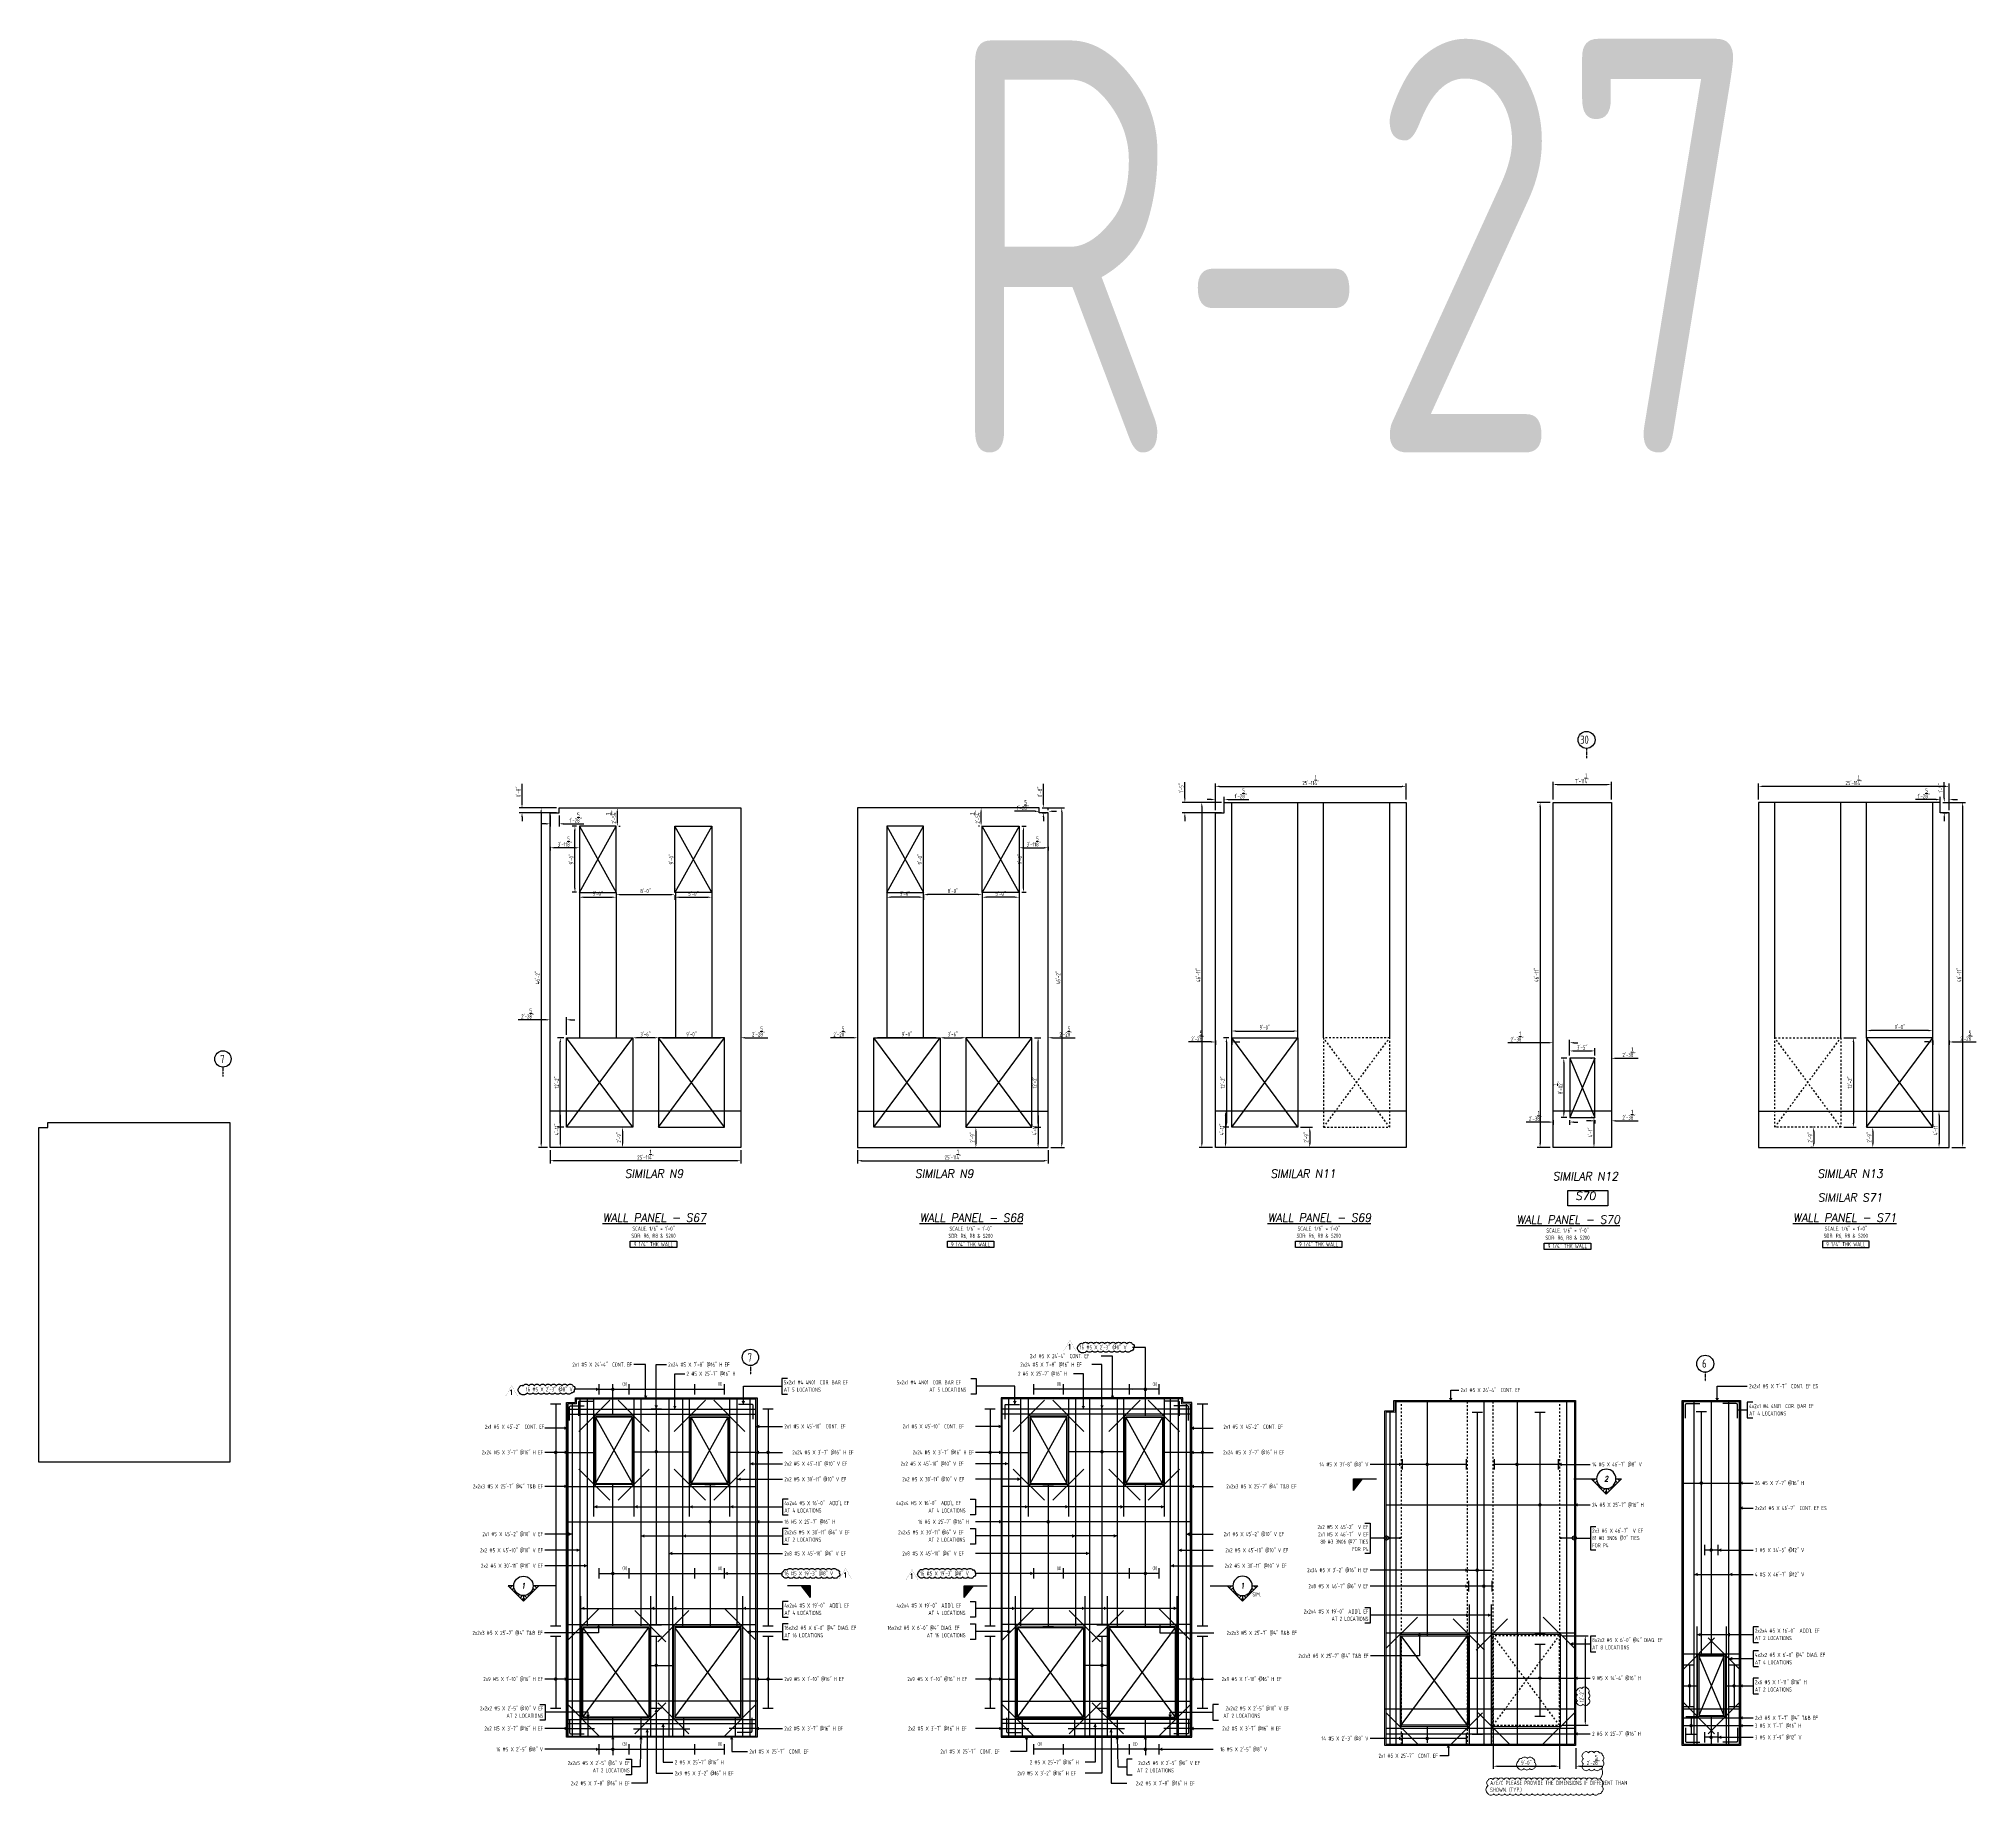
# Model space of a CAD drawing. Header units: inches. Extents: x 10095 to 38568, y -2433 to 4174.
# Drawn here: x 27980 to 31145, y 285 to 3151 of the extents above; entities that cross this region are included whole.
import ezdxf
from ezdxf.enums import TextEntityAlignment as Align

# ---------------------------------------------------------------- set-up
doc = ezdxf.new("R2010")
doc.units = ezdxf.units.IN
doc.header["$MEASUREMENT"] = 0
doc.linetypes.add('HIDDEN', pattern=[6, 3, -3])
doc.linetypes.add('PHANTOM', pattern=[2.5, 1.25, -0.25, 0.25, -0.25, 0.25, -0.25])
doc.layers.get('0').update_dxf_attribs({"linetype": 'CONTINUOUS'})
doc.layers.get('Defpoints').update_dxf_attribs({"linetype": 'CONTINUOUS'})
for name, color, linetype in [('0-25', 7, 'CONTINUOUS'), ('0-25TEXT', 7, 'CONTINUOUS'), ('0-35', 3, 'CONTINUOUS'), ('0-35TEXT', 3, 'CONTINUOUS'), ('0-50', 10, 'CONTINUOUS'), ('3', 3, 'CONTINUOUS'), ('BAR-LBL', 2, 'CONTINUOUS'), ('GRID', 8, 'PHANTOM'), ('Hatch', 253, 'CONTINUOUS'), ('hidden', 7, 'HIDDEN'), ('INTERMEDIATERANGELAY', 7, 'CONTINUOUS'), ('RANGELAY', 7, 'CONTINUOUS'), ('REBARS', 4, 'CONTINUOUS'), ('REV_1', 150, 'CONTINUOUS')]:
    doc.layers.add(name, color=color, linetype=linetype)
doc.layers.add('COVER', color=6, linetype='CONTINUOUS', lineweight=0, plot=False)
doc.styles.add('AR', font='ARCHQUIK.shx', dxfattribs={"width": 0.8})
doc.styles.add('ROMANT', font='romant')
doc.dimstyles.new('CADS_DIM_48', dxfattribs={"dimscale": 48, "dimtxt": 0.09375, "dimasz": 0.09375, "dimexe": 0.0625, "dimexo": 0.0625, "dimgap": 0.09375, "dimtad": 0, "dimtih": 1, "dimtoh": 1, "dimzin": 1, "dimdsep": 46, "dimlunit": 4, "dimtxsty": 'AR', "dimblk": 'CLOSED', "dimcen": 0.1875, "dimadec": 0, "dimazin": 0, "dimtfac": 1, "dimtofl": 0, "dimtmove": 0, "dimatfit": 1, "dimldrblk": 'DOTBLANK', "dimfxl": 1, "dimtzin": 0, "dimarcsym": 0})

# ---------------------------------------------------------------- blocks, each defined once
blk = doc.blocks.new('leadrblk')
blk.add_lwpolyline([(0, 0, 0, 1, 0), (1, 0, 1, 1, 0)], format="xyseb")
blk = doc.blocks.new('_DotBlank')
at = {"layer": '0-35', "color": 0, "lineweight": -2}
blk.add_line((-0.5, 0), (-1, 0), dxfattribs=at)
blk.add_circle((0, 0), 0.5, dxfattribs=at)
blk = doc.blocks.new('SECTARO')
for p, q in [((33.3, 0), (0, 0)), ((33.3, 17), (33.3, 0))]:
    blk.add_line(p, q)
at = {"linetype": 'Continuous'}
blk.add_line((33.3, 17), (20.1, 0), dxfattribs=at)
for points in [[(33.3, 0), (33.3, 17), (33.3, 0), (20.1, 0)], [(33.3, 17), (20.1, 0), (33.3, 0), (33.3, 17)]]:
    blk.add_solid(points, dxfattribs=at)
blk = doc.blocks.new('*X3')
at = {"color": 0, "linetype": 'Continuous'}
for p, q in [((-1.108, 0.278), (-1.075, 0.312)), ((-1.081, 0.217), (-1.031, 0.267)), ((-1.013, 0.197), (-0.986, 0.223)), ((-0.96, 0.161), (-0.942, 0.179)), ((-0.92, 0.112), (-0.898, 0.135)), ((-0.895, 0.05), (-0.854, 0.091)), ((-0.856, 0), (-0.81, 0.046)), ((-0.768, 0), (-0.765, 0.002))]:
    blk.add_line(p, q, dxfattribs=at)
blk = doc.blocks.new('*X2')
at = {"color": 0, "linetype": 'Continuous'}
for p, q in [((-1.108, 0.278), (-1.075, 0.312)), ((-0.96, 0.161), (-0.942, 0.179)), ((-0.856, 0), (-0.81, 0.046))]:
    blk.add_line(p, q, dxfattribs=at)
blk = doc.blocks.new('SECTNU')
at = {"linetype": 'Continuous'}
blk.add_line((-24.7, 0), (-32.8, 0), dxfattribs=at)
blk.add_line((0, 0), (-24.7, 0))
at = {"layer": '3'}
for p, q in [((-68.9, 0), (-46.8, 22.1)), ((-60.8, 0), (-68.9, 0))]:
    blk.add_line(p, q, dxfattribs=at)
at = {"layer": '3', "linetype": 'Continuous'}
blk.add_line((-46.8, 14), (-46.8, 22.1), dxfattribs=at)
at = {"layer": '3'}
for points in [[(-46.8, 22.1), (-24.7, 0), (-32.8, 0, 1)], [(-32.8, 0, 0.414214), (-46.8, 14)]]:
    blk.add_lwpolyline(points, format="xyb", dxfattribs=at)
for start, end in [(90, 180), (180, 0)]:
    blk.add_arc((-46.8, 0), 14, start, end, dxfattribs=at)
at = {"linetype": 'Continuous', "xscale": -64, "yscale": 64, "zscale": 64, "rotation": 359.9999999999999}
blk.add_blockref('*X3', (-117.7, 0), dxfattribs=at)
at = {"linetype": 'Continuous', "xscale": 64, "yscale": 64, "zscale": 64}
for name in ['*X3', '*X2']:
    blk.add_blockref(name, (24.1, 0), dxfattribs=at)
at = {"linetype": 'Continuous', "style": 'ROMANT', "oblique": 9, "width": 0.9}
blk.add_attdef('NO', text='', height=8, dxfattribs=at).set_placement((-46.8, 0), align=Align.MIDDLE)
blk = doc.blocks.new('*D118')
at = {"layer": 'COVER', "color": 0, "lineweight": -2, "transparency": 16777216}
for p, q in [((30354.5, 394.6), (30354.5, 327.7)), ((30462.5, 394.6), (30462.5, 327.7)), ((30361.2, 332.2), (30455.7, 332.2))]:
    blk.add_line(p, q, dxfattribs=at)
at = {"layer": 'COVER', "color": 0, "transparency": 16777216}
for points in [[(30361.2, 333.3), (30361.2, 331), (30354.5, 332.2)], [(30455.7, 333.3), (30455.7, 331), (30462.5, 332.2)]]:
    blk.add_solid(points, dxfattribs=at)
at = {"layer": 'Defpoints', "color": 0, "transparency": 16777216}
for p in [(30354.5, 399.1), (30462.5, 399.1), (30462.5, 332.2)]:
    blk.add_point(p, dxfattribs=at)
at = {"layer": 'COVER', "color": 0, "transparency": 16777216, "insert": (30408.5, 337.9), "char_height": 6.75, "attachment_point": 5, "style": 'AR'}
blk.add_mtext('9\'-0"', dxfattribs=at)
blk = doc.blocks.new('*D119')
at = {"layer": 'COVER', "color": 0, "lineweight": -2, "transparency": 16777216}
for p, q in [((30462.5, 361.6), (30462.5, 327.7)), ((30489.1, 361.6), (30489.1, 327.7)), ((30455.7, 332.2), (30449, 332.2)), ((30495.8, 332.2), (30533.1, 332.2))]:
    blk.add_line(p, q, dxfattribs=at)
at = {"layer": 'COVER', "color": 0, "transparency": 16777216}
for points in [[(30455.7, 333.3), (30455.7, 331.1), (30462.5, 332.2)], [(30495.8, 333.3), (30495.8, 331.1), (30489.1, 332.2)]]:
    blk.add_solid(points, dxfattribs=at)
at = {"layer": 'Defpoints', "color": 0, "transparency": 16777216}
for p in [(30462.5, 366.1), (30489.1, 366.1), (30489.1, 332.2)]:
    blk.add_point(p, dxfattribs=at)
at = {"layer": 'COVER', "color": 0, "transparency": 16777216, "insert": (30517.9, 342.3), "char_height": 6.75, "attachment_point": 5, "style": 'AR'}
blk.add_mtext('2\'-2{\\H1.000000x;\\S5/8;}"', dxfattribs=at)
blk = doc.blocks.new('*D120')
at = {"layer": 'COVER', "color": 0, "lineweight": -2, "transparency": 16777216}
for p, q in [((30467, 545.1), (30509.3, 545.1)), ((30504.8, 538.4), (30504.8, 405.9)), ((30467, 399.1), (30509.3, 399.1))]:
    blk.add_line(p, q, dxfattribs=at)
at = {"layer": 'COVER', "color": 0, "transparency": 16777216}
for points in [[(30503.6, 538.4), (30505.9, 538.4), (30504.8, 545.1)], [(30503.6, 405.9), (30505.9, 405.9), (30504.8, 399.1)]]:
    blk.add_solid(points, dxfattribs=at)
at = {"layer": 'Defpoints', "color": 0, "transparency": 16777216}
for p in [(30462.5, 545.1), (30462.5, 399.1), (30504.8, 399.1)]:
    blk.add_point(p, dxfattribs=at)
at = {"layer": 'COVER', "color": 0, "transparency": 16777216, "insert": (30499, 446.4), "char_height": 6.75, "attachment_point": 5, "rotation": 90, "style": 'AR'}
blk.add_mtext('12\'-2"', dxfattribs=at)
blk = doc.blocks.new('*U1253', base_point=(30392.9, 927.4))
at = {"layer": 'REBARS', "color": 0}
blk.add_lwpolyline([(30393.3, 927.4), (30393.3, 368.4)], dxfattribs=at)
blk = doc.blocks.new('rendmark')
at = {"color": 4}
blk.add_line((0, -3), (0, 3), dxfattribs=at)
blk = doc.blocks.new('rarrow')
at = {"color": 7}
blk.add_solid([(2, -0.3), (2, 0.3), (0, 0)], dxfattribs=at)
blk = doc.blocks.new('*U1723', base_point=(30460.5, 824.7))
at = {"layer": 'RANGELAY'}
blk.add_line((30460.5, 824.7), (30356.5, 824.7), dxfattribs=at)
at = {"layer": 'RANGELAY', "xscale": 2.834645669291339, "yscale": 2.834645669291339}
for name, p, rotation in [('rendmark', (30356.5, 824.7), 359.9999969295309), ('rarrow', (30356.5, 824.7), 359.9999969295309), ('rarrow', (30460.5, 824.7), 179.9999999999999), ('rendmark', (30460.5, 824.7), 179.9999999999999)]:
    blk.add_blockref(name, p, dxfattribs=dict(at, rotation=rotation))
blk = doc.blocks.new('VPM7DC711')
at = {"const_width": 1}
blk.add_lwpolyline([(-0.5, 0, 1), (0.5, 0, 1)], format="xyb", close=True, dxfattribs=at)
blk = doc.blocks.new('*U992', base_point=(30315, 475.6))
at = {"layer": 'REBARS', "color": 0}
blk.add_lwpolyline([(30315, 475.9), (30487, 475.9)], dxfattribs=at)
blk = doc.blocks.new('*U1722', base_point=(30430.7, 531.1))
at = {"layer": 'RANGELAY'}
blk.add_line((30430.7, 531.1), (30430.7, 413.1), dxfattribs=at)
at = {"layer": 'RANGELAY', "xscale": 2.834645669291339, "yscale": 2.834645669291339}
for name, p, rotation in [('rendmark', (30430.7, 531.1), 269.9999999999999), ('rarrow', (30430.7, 531.1), 269.9999999999999), ('rendmark', (30430.7, 413.1), 89.999996929531), ('rarrow', (30430.7, 413.1), 89.999996929531)]:
    blk.add_blockref(name, p, dxfattribs=dict(at, rotation=rotation))
blk = doc.blocks.new('VPM7DC891')
at = {"const_width": 1}
blk.add_lwpolyline([(-0.5, 0, 1), (0.5, 0, 1)], format="xyb", close=True, dxfattribs=at)
blk = doc.blocks.new('*U1333', base_point=(30179.8, 384.8))
at = {"layer": 'REBARS', "color": 0}
blk.add_lwpolyline([(30179.8, 385.1), (30486.8, 385.1)], dxfattribs=at)
blk = doc.blocks.new('*U1332', base_point=(30179.8, 758.3))
at = {"layer": 'REBARS', "color": 0}
blk.add_lwpolyline([(30179.8, 758.7), (30486.8, 758.7)], dxfattribs=at)
blk = doc.blocks.new('*U1721', base_point=(30430.7, 910.1))
at = {"layer": 'RANGELAY'}
blk.add_line((30430.7, 910.1), (30430.7, 547.1), dxfattribs=at)
at = {"layer": 'RANGELAY', "xscale": 2.834645669291339, "yscale": 2.834645669291339}
for name, p, rotation in [('rendmark', (30430.7, 910.1), 269.9999999999999), ('rarrow', (30430.7, 910.1), 269.9999999999999), ('rendmark', (30430.7, 547.1), 89.999996929531), ('rarrow', (30430.7, 547.1), 89.999996929531)]:
    blk.add_blockref(name, p, dxfattribs=dict(at, rotation=rotation))
blk = doc.blocks.new('VPM7DCA11')
at = {"const_width": 1}
blk.add_lwpolyline([(-0.5, 0, 1), (0.5, 0, 1)], format="xyb", close=True, dxfattribs=at)
blk = doc.blocks.new('*U1720', base_point=(30328.4, 910.1))
at = {"layer": 'RANGELAY'}
blk.add_line((30328.4, 910.1), (30328.4, 384.1), dxfattribs=at)
at = {"layer": 'RANGELAY', "xscale": 2.834645669291339, "yscale": 2.834645669291339}
for name, p, rotation in [('rendmark', (30328.4, 910.1), 269.9999999999999), ('rarrow', (30328.4, 910.1), 269.9999999999999), ('rendmark', (30328.4, 384.1), 89.999996929531), ('rarrow', (30328.4, 384.1), 89.999996929531)]:
    blk.add_blockref(name, p, dxfattribs=dict(at, rotation=rotation))
blk = doc.blocks.new('VPM7DCA91')
at = {"const_width": 1}
blk.add_lwpolyline([(-0.5, 0, 1), (0.5, 0, 1)], format="xyb", close=True, dxfattribs=at)
blk = doc.blocks.new('*U1518', base_point=(30314.5, 651.8))
at = {"layer": 'REBARS', "color": 0}
blk.add_lwpolyline([(30314.5, 652.2), (30352.5, 652.2)], dxfattribs=at)
blk = doc.blocks.new('*U1254', base_point=(30338.9, 927.4))
at = {"layer": 'REBARS', "color": 0}
blk.add_lwpolyline([(30339.2, 927.4), (30339.2, 368.4)], dxfattribs=at)
blk = doc.blocks.new('*U1719', base_point=(30352.5, 626))
at = {"layer": 'RANGELAY'}
blk.add_line((30352.5, 626), (30314.5, 626), dxfattribs=at)
at = {"layer": 'RANGELAY', "xscale": 2.834645669291339, "yscale": 2.834645669291339}
for name, p, rotation in [('rendmark', (30314.5, 626), 359.999996929531), ('rendmark', (30352.5, 626), 180), ('rarrow', (30314.5, 626), 359.999996929531), ('rarrow', (30352.5, 626), 180)]:
    blk.add_blockref(name, p, dxfattribs=dict(at, rotation=rotation))
blk = doc.blocks.new('VPM7DCBF1')
at = {"const_width": 1}
blk.add_lwpolyline([(-0.5, 0, 1), (0.5, 0, 1)], format="xyb", close=True, dxfattribs=at)
blk = doc.blocks.new('*U993', base_point=(30246.4, 925.4))
at = {"layer": 'REBARS', "color": 0}
blk.add_lwpolyline([(30246.7, 925.4), (30246.7, 545.4)], dxfattribs=at)
blk = doc.blocks.new('*U1718', base_point=(30310.5, 824.7))
at = {"layer": 'RANGELAY'}
blk.add_line((30310.5, 824.7), (30206.5, 824.7), dxfattribs=at)
at = {"layer": 'RANGELAY', "xscale": 2.834645669291339, "yscale": 2.834645669291339}
for name, p, rotation in [('rendmark', (30206.5, 824.7), 359.9999969295309), ('rarrow', (30206.5, 824.7), 359.9999969295309), ('rarrow', (30310.5, 824.7), 179.9999999999999), ('rendmark', (30310.5, 824.7), 179.9999999999999)]:
    blk.add_blockref(name, p, dxfattribs=dict(at, rotation=rotation))
blk = doc.blocks.new('VPM7DCEF1')
at = {"const_width": 1}
blk.add_lwpolyline([(-0.5, 0, 1), (0.5, 0, 1)], format="xyb", close=True, dxfattribs=at)
blk = doc.blocks.new('*U1717', base_point=(30487.1, 704.5))
at = {"layer": 'REBARS', "color": 0, "const_width": 1.8}
for points in [[(30464.8, 705.4, 1), (30464.8, 703.6, 1), (30464.8, 705.4)], [(30486.9, 703.6, 1), (30486.9, 705.4, 1), (30486.9, 703.6)]]:
    blk.add_lwpolyline(points, format="xyb", dxfattribs=at)
at = {"layer": 'REBARS', "color": 0}
blk.add_lwpolyline([(30486.9, 704.5), (30464.8, 704.5)], dxfattribs=at)
blk = doc.blocks.new('*U994', base_point=(30474.9, 368.1))
at = {"layer": 'REBARS', "color": 0}
blk.add_lwpolyline([(30474.6, 368.1), (30474.6, 927.1)], dxfattribs=at)
blk = doc.blocks.new('*U995', base_point=(30196.5, 368.1))
at = {"layer": 'REBARS', "color": 0}
blk.add_lwpolyline([(30196.2, 368.1), (30196.2, 927.1)], dxfattribs=at)
blk = doc.blocks.new('*U996', base_point=(30186.5, 368.1))
at = {"layer": 'REBARS', "color": 0}
blk.add_lwpolyline([(30186.2, 368.1), (30186.2, 910.1)], dxfattribs=at)
blk = doc.blocks.new('*U1716', base_point=(30202.3, 704.5))
at = {"layer": 'REBARS', "color": 0, "const_width": 1.8}
for points in [[(30180, 705.4, 1), (30180, 703.6, 1), (30180, 705.4)], [(30202.1, 703.6, 1), (30202.1, 705.4, 1), (30202.1, 703.6)]]:
    blk.add_lwpolyline(points, format="xyb", dxfattribs=at)
at = {"layer": 'REBARS', "color": 0}
blk.add_lwpolyline([(30202.1, 704.5), (30180, 704.5)], dxfattribs=at)
blk = doc.blocks.new('*U997', base_point=(30195.1, 926.8))
at = {"layer": 'REBARS', "color": 0}
blk.add_lwpolyline([(30195.1, 927.1), (30487.1, 927.1)], dxfattribs=at)
blk = doc.blocks.new('*U1331', base_point=(30180.1, 368.4))
at = {"layer": 'REBARS', "color": 0}
blk.add_lwpolyline([(30180.1, 368.1), (30487.1, 368.1)], dxfattribs=at)
blk = doc.blocks.new('*U998', base_point=(30326.7, 522))
at = {"layer": 'REBARS', "color": 0}
blk.add_lwpolyline([(30326.9, 521.8), (30377.8, 572.7)], dxfattribs=at)
blk = doc.blocks.new('*U999', base_point=(30179.6, 419.3))
at = {"layer": 'REBARS', "color": 0}
blk.add_lwpolyline([(30179.8, 419.5), (30230.7, 368.6)], dxfattribs=at)
blk = doc.blocks.new('*U1000', base_point=(30179.6, 525))
at = {"layer": 'REBARS', "color": 0}
blk.add_lwpolyline([(30179.8, 524.7), (30230.7, 575.7)], dxfattribs=at)
blk = doc.blocks.new('*U1001', base_point=(30340.2, 522))
at = {"layer": 'REBARS', "color": 0}
blk.add_lwpolyline([(30340, 521.8), (30289.1, 572.7)], dxfattribs=at)
blk = doc.blocks.new('*U1002', base_point=(30487.3, 419.3))
at = {"layer": 'REBARS', "color": 0}
blk.add_lwpolyline([(30487.1, 419.5), (30436.2, 368.6)], dxfattribs=at)
blk = doc.blocks.new('*U1003', base_point=(30487.3, 525))
at = {"layer": 'REBARS', "color": 0}
blk.add_lwpolyline([(30487.1, 524.7), (30436.2, 575.7)], dxfattribs=at)
blk = doc.blocks.new('*U1014', base_point=(30709.9, 413.1))
at = {"layer": 'REBARS', "color": 0}
blk.add_lwpolyline([(30710.2, 413.1), (30710.2, 368.1)], dxfattribs=at)
blk = doc.blocks.new('*U1715', base_point=(30721.1, 379.5))
at = {"layer": 'RANGELAY'}
blk.add_line((30721.1, 379.5), (30700.1, 379.5), dxfattribs=at)
at = {"layer": 'RANGELAY', "xscale": 2.834645669291339, "yscale": 2.834645669291339}
for name, p, rotation in [('rendmark', (30700.1, 379.5), 359.999996929531), ('rarrow', (30700.1, 379.5), 359.999996929531), ('rarrow', (30721.1, 379.5), 180), ('rendmark', (30721.1, 379.5), 180)]:
    blk.add_blockref(name, p, dxfattribs=dict(at, rotation=rotation))
blk = doc.blocks.new('VPM7DD642')
at = {"const_width": 1}
blk.add_lwpolyline([(-0.5, 0, 1), (0.5, 0, 1)], format="xyb", close=True, dxfattribs=at)
blk = doc.blocks.new('*U1015', base_point=(30665.3, 368.4))
at = {"layer": 'REBARS', "color": 0}
blk.add_lwpolyline([(30665.3, 368.1), (30756.3, 368.1)], dxfattribs=at)
blk = doc.blocks.new('*U1016', base_point=(30665.3, 926.8))
at = {"layer": 'REBARS', "color": 0}
blk.add_lwpolyline([(30665.3, 927.1), (30756.3, 927.1)], dxfattribs=at)
blk = doc.blocks.new('*U1017', base_point=(30664.7, 368.1))
at = {"layer": 'REBARS', "color": 0}
blk.add_lwpolyline([(30665, 368.1), (30665, 927.1)], dxfattribs=at)
blk = doc.blocks.new('*U1714', base_point=(30747.6, 497.6))
at = {"layer": 'RANGELAY'}
blk.add_line((30747.6, 497.6), (30747.6, 429.1), dxfattribs=at)
at = {"layer": 'RANGELAY', "xscale": 2.834645669291339, "yscale": 2.834645669291339}
for name, p, rotation in [('rendmark', (30747.6, 497.6), 269.9999999999999), ('rarrow', (30747.6, 497.6), 269.9999999999999), ('rendmark', (30747.6, 429.1), 89.999996929531), ('rarrow', (30747.6, 429.1), 89.999996929531)]:
    blk.add_blockref(name, p, dxfattribs=dict(at, rotation=rotation))
blk = doc.blocks.new('VPM7DD7E3')
at = {"const_width": 1}
blk.add_lwpolyline([(-0.5, 0, 1), (0.5, 0, 1)], format="xyb", close=True, dxfattribs=at)
blk = doc.blocks.new('*U1018', base_point=(30733.3, 463.1))
at = {"layer": 'REBARS', "color": 0}
blk.add_lwpolyline([(30733.3, 463.4), (30756.3, 463.4)], dxfattribs=at)
blk = doc.blocks.new('*U1713', base_point=(30674.8, 497.6))
at = {"layer": 'RANGELAY'}
blk.add_line((30674.8, 497.6), (30674.8, 429.1), dxfattribs=at)
at = {"layer": 'RANGELAY', "xscale": 2.834645669291339, "yscale": 2.834645669291339}
for name, p, rotation in [('rendmark', (30674.8, 497.6), 269.9999999999999), ('rarrow', (30674.8, 497.6), 269.9999999999999), ('rendmark', (30674.8, 429.1), 89.999996929531), ('rarrow', (30674.8, 429.1), 89.999996929531)]:
    blk.add_blockref(name, p, dxfattribs=dict(at, rotation=rotation))
blk = doc.blocks.new('VPM7DD8C3')
at = {"const_width": 1}
blk.add_lwpolyline([(-0.5, 0, 1), (0.5, 0, 1)], format="xyb", close=True, dxfattribs=at)
blk = doc.blocks.new('*U1019', base_point=(30665.1, 463.1))
at = {"layer": 'REBARS', "color": 0}
blk.add_lwpolyline([(30665.1, 463.4), (30688.1, 463.4)], dxfattribs=at)
blk = doc.blocks.new('*U1064', base_point=(30668, 371.1))
at = {"layer": 'REBARS', "color": 0}
blk.add_lwpolyline([(30668.2, 395.1), (30668.2, 373.1, 0.414214), (30670, 371.4), (30692, 371.4)], format="xyb", dxfattribs=at)
blk = doc.blocks.new('*U1065', base_point=(30753.3, 371.1))
at = {"layer": 'REBARS', "color": 0}
blk.add_lwpolyline([(30753.1, 395.1), (30753.1, 373.1, -0.414214), (30751.3, 371.4), (30729.3, 371.4)], format="xyb", dxfattribs=at)
blk = doc.blocks.new('*U1066', base_point=(30668, 924.1))
at = {"layer": 'REBARS', "color": 0}
blk.add_lwpolyline([(30668.2, 900.1), (30668.2, 922.1, -0.414213), (30670, 923.9), (30692, 923.9)], format="xyb", dxfattribs=at)
blk = doc.blocks.new('*U1020', base_point=(30665.3, 411.7))
at = {"layer": 'REBARS', "color": 0}
blk.add_lwpolyline([(30665.3, 411.4), (30756.3, 411.4)], dxfattribs=at)
blk = doc.blocks.new('*U1021', base_point=(30665.3, 515.1))
at = {"layer": 'REBARS', "color": 0}
blk.add_lwpolyline([(30665.3, 515.4), (30756.3, 515.4)], dxfattribs=at)
blk = doc.blocks.new('*U1022', base_point=(30734.8, 368.1))
at = {"layer": 'REBARS', "color": 0}
blk.add_lwpolyline([(30735.1, 368.1), (30735.1, 560.1)], dxfattribs=at)
blk = doc.blocks.new('*U1023', base_point=(30687.5, 368.1))
at = {"layer": 'REBARS', "color": 0}
blk.add_lwpolyline([(30687.2, 368.1), (30687.2, 560.1)], dxfattribs=at)
blk = doc.blocks.new('*U1024', base_point=(30756.5, 435.8))
at = {"layer": 'REBARS', "color": 0}
blk.add_lwpolyline([(30756.3, 436), (30705.4, 385.1)], dxfattribs=at)
blk = doc.blocks.new('*U1025', base_point=(30664.8, 435.8))
at = {"layer": 'REBARS', "color": 0}
blk.add_lwpolyline([(30665, 436), (30715.9, 385.1)], dxfattribs=at)
blk = doc.blocks.new('*U1026', base_point=(30664.8, 491))
at = {"layer": 'REBARS', "color": 0}
blk.add_lwpolyline([(30665, 490.7), (30715.9, 541.7)], dxfattribs=at)
blk = doc.blocks.new('*U1027', base_point=(30756.5, 491))
at = {"layer": 'REBARS', "color": 0}
blk.add_lwpolyline([(30756.3, 490.7), (30705.4, 541.7)], dxfattribs=at)
blk = doc.blocks.new('*U1028', base_point=(30665.3, 398.1))
at = {"layer": 'REBARS', "color": 0}
blk.add_lwpolyline([(30665.3, 398.4), (30756.3, 398.4)], dxfattribs=at)
blk = doc.blocks.new('*U1712', base_point=(30677.5, 413.1))
at = {"layer": 'RANGELAY'}
blk.add_line((30677.5, 413.1), (30677.5, 384.1), dxfattribs=at)
at = {"layer": 'RANGELAY', "xscale": 2.834645669291339, "yscale": 2.834645669291339}
for name, p, rotation in [('rendmark', (30677.5, 413.1), 269.9999999999999), ('rarrow', (30677.5, 413.1), 269.9999999999999), ('rendmark', (30677.5, 384.1), 89.999996929531), ('rarrow', (30677.5, 384.1), 89.999996929531)]:
    blk.add_blockref(name, p, dxfattribs=dict(at, rotation=rotation))
blk = doc.blocks.new('VPM7DDE02')
at = {"const_width": 1}
blk.add_lwpolyline([(-0.5, 0, 1), (0.5, 0, 1)], format="xyb", close=True, dxfattribs=at)
blk = doc.blocks.new('*U1029', base_point=(30756.6, 368.1))
at = {"layer": 'REBARS', "color": 0}
blk.add_lwpolyline([(30756.3, 368.1), (30756.3, 927.1)], dxfattribs=at)
blk = doc.blocks.new('*U1067', base_point=(30753.3, 924.1))
at = {"layer": 'REBARS', "color": 0}
blk.add_lwpolyline([(30753.1, 900.1), (30753.1, 922.1, 0.414213), (30751.3, 923.9), (30729.3, 923.9)], format="xyb", dxfattribs=at)
blk = doc.blocks.new('*U1030', base_point=(30709.9, 927.2))
at = {"layer": 'REBARS', "color": 0}
blk.add_lwpolyline([(30710.2, 927.2), (30710.2, 514.2)], dxfattribs=at)
blk = doc.blocks.new('*U1711', base_point=(30721.1, 684.8))
at = {"layer": 'RANGELAY'}
blk.add_line((30721.1, 684.8), (30700.1, 684.8), dxfattribs=at)
at = {"layer": 'RANGELAY', "xscale": 2.834645669291339, "yscale": 2.834645669291339}
for name, p, rotation in [('rendmark', (30700.1, 684.8), 359.999996929531), ('rarrow', (30700.1, 684.8), 359.999996929531), ('rarrow', (30721.1, 684.8), 180), ('rendmark', (30721.1, 684.8), 180)]:
    blk.add_blockref(name, p, dxfattribs=dict(at, rotation=rotation))
blk = doc.blocks.new('VPM7DE052')
at = {"const_width": 1}
blk.add_lwpolyline([(-0.5, 0, 1), (0.5, 0, 1)], format="xyb", close=True, dxfattribs=at)
blk = doc.blocks.new('*U1031', base_point=(30665.3, 794))
at = {"layer": 'REBARS', "color": 0}
blk.add_lwpolyline([(30665.3, 794.3), (30756.3, 794.3)], dxfattribs=at)
blk = doc.blocks.new('*U1710', base_point=(30694.2, 911.1))
at = {"layer": 'RANGELAY'}
blk.add_line((30694.2, 911.1), (30694.2, 513.6), dxfattribs=at)
at = {"layer": 'RANGELAY', "xscale": 2.834645669291339, "yscale": 2.834645669291339}
for name, p, rotation in [('rendmark', (30694.2, 911.1), 269.9999999999999), ('rarrow', (30694.2, 911.1), 269.9999999999999), ('rendmark', (30694.2, 513.6), 89.999996929531), ('rarrow', (30694.2, 513.6), 89.999996929531)]:
    blk.add_blockref(name, p, dxfattribs=dict(at, rotation=rotation))
blk = doc.blocks.new('VPM7DE152')
at = {"const_width": 1}
blk.add_lwpolyline([(-0.5, 0, 1), (0.5, 0, 1)], format="xyb", close=True, dxfattribs=at)
blk = doc.blocks.new('*U1032', base_point=(30738.7, 368.1))
at = {"layer": 'REBARS', "color": 0}
blk.add_lwpolyline([(30739, 368.1), (30739, 927.1)], dxfattribs=at)
blk = doc.blocks.new('*U1033', base_point=(30682.3, 368.1))
at = {"layer": 'REBARS', "color": 0}
blk.add_lwpolyline([(30682.6, 368.1), (30682.6, 927.1)], dxfattribs=at)
blk = doc.blocks.new('*U1004', base_point=(30329.6, 419.3))
at = {"layer": 'REBARS', "color": 0}
blk.add_lwpolyline([(30329.8, 419.5), (30380.7, 368.6)], dxfattribs=at)
blk = doc.blocks.new('*U1005', base_point=(30337.3, 419.3))
at = {"layer": 'REBARS', "color": 0}
blk.add_lwpolyline([(30337.1, 419.5), (30286.2, 368.6)], dxfattribs=at)
blk = doc.blocks.new('*U1476', base_point=(30246.4, 397.1))
at = {"layer": 'REBARS', "color": 0}
blk.add_lwpolyline([(30246.7, 397.1), (30246.7, 370.1)], dxfattribs=at)
blk = doc.blocks.new('*U1709', base_point=(30310.5, 377.5))
at = {"layer": 'RANGELAY'}
blk.add_line((30310.5, 377.5), (30206.5, 377.5), dxfattribs=at)
at = {"layer": 'RANGELAY', "xscale": 2.834645669291339, "yscale": 2.834645669291339}
for name, p, rotation in [('rendmark', (30206.5, 377.5), 359.9999969295309), ('rendmark', (30310.5, 377.5), 179.9999999999999), ('rarrow', (30206.5, 377.5), 359.9999969295309), ('rarrow', (30310.5, 377.5), 179.9999999999999)]:
    blk.add_blockref(name, p, dxfattribs=dict(at, rotation=rotation))
blk = doc.blocks.new('VPM7DE3B1')
at = {"const_width": 1}
blk.add_lwpolyline([(-0.5, 0, 1), (0.5, 0, 1)], format="xyb", close=True, dxfattribs=at)
blk = doc.blocks.new('*U1329', base_point=(30179.8, 394.5))
at = {"layer": 'REBARS', "color": 0}
blk.add_lwpolyline([(30179.8, 394.2), (30486.8, 394.2)], dxfattribs=at)
blk = doc.blocks.new('*U1330', base_point=(30179.8, 549.8))
at = {"layer": 'REBARS', "color": 0}
blk.add_lwpolyline([(30179.8, 550.1), (30486.8, 550.1)], dxfattribs=at)
blk = doc.blocks.new('*U1006', base_point=(30315.1, 368.1))
at = {"layer": 'REBARS', "color": 0}
blk.add_lwpolyline([(30315.5, 368.1), (30315.5, 596.1)], dxfattribs=at)
blk = doc.blocks.new('*U1007', base_point=(30351.8, 368.1))
at = {"layer": 'REBARS', "color": 0}
blk.add_lwpolyline([(30351.5, 368.1), (30351.5, 596.1)], dxfattribs=at)
blk = doc.blocks.new('*D190')
at = {"layer": 'COVER', "color": 0, "lineweight": -2, "transparency": 16777216}
for p, q in [((28808.5, 1869.9), (28801.7, 1869.9)), ((28815.2, 1883.3), (28815.2, 1865.4)), ((28829.8, 1883.3), (28829.8, 1865.4)), ((28836.6, 1869.9), (28870, 1869.9))]:
    blk.add_line(p, q, dxfattribs=at)
at = {"layer": 'COVER', "color": 0, "transparency": 16777216}
for points in [[(28808.5, 1871), (28808.5, 1868.7), (28815.2, 1869.9)], [(28836.6, 1871), (28836.6, 1868.7), (28829.8, 1869.9)]]:
    blk.add_solid(points, dxfattribs=at)
at = {"layer": 'Defpoints', "color": 0, "transparency": 16777216}
for p in [(28815.2, 1887.8), (28829.8, 1887.8), (28829.8, 1869.9)]:
    blk.add_point(p, dxfattribs=at)
at = {"layer": 'COVER', "color": 0, "transparency": 16777216, "insert": (28856.7, 1880), "char_height": 6.75, "attachment_point": 5, "style": 'AR'}
blk.add_mtext('1\'-2{\\H1.000000x;\\S5/8;}"', dxfattribs=at)
blk = doc.blocks.new('*D191')
at = {"layer": 'COVER', "color": 0, "lineweight": -2, "transparency": 16777216}
for p, q in [((28769.2, 1902.5), (28769.2, 1935)), ((28825.3, 1895.8), (28764.7, 1895.8)), ((28825.3, 1887.8), (28764.7, 1887.8)), ((28769.2, 1881), (28769.2, 1874.3))]:
    blk.add_line(p, q, dxfattribs=at)
at = {"layer": 'COVER', "color": 0, "transparency": 16777216}
for points in [[(28768, 1902.5), (28770.3, 1902.5), (28769.2, 1895.8)], [(28768, 1881), (28770.3, 1881), (28769.2, 1887.8)]]:
    blk.add_solid(points, dxfattribs=at)
at = {"layer": 'Defpoints', "color": 0, "transparency": 16777216}
for p in [(28769.2, 1895.8), (28829.8, 1895.8), (28829.8, 1887.8)]:
    blk.add_point(p, dxfattribs=at)
at = {"layer": 'COVER', "color": 0, "transparency": 16777216, "insert": (28763.4, 1922.1), "char_height": 6.75, "attachment_point": 5, "rotation": 90, "style": 'AR'}
blk.add_mtext('0\'-8"', dxfattribs=at)
blk = doc.blocks.new('*D192')
at = {"layer": 'COVER', "color": 0, "lineweight": -2, "transparency": 16777216}
for p, q in [((28825.3, 1895.8), (28796, 1895.8)), ((28800.5, 1889), (28800.5, 1348.5)), ((28810.7, 1341.8), (28796, 1341.8))]:
    blk.add_line(p, q, dxfattribs=at)
at = {"layer": 'COVER', "color": 0, "transparency": 16777216}
for points in [[(28799.3, 1889), (28801.6, 1889), (28800.5, 1895.8)], [(28799.3, 1348.5), (28801.6, 1348.5), (28800.5, 1341.8)]]:
    blk.add_solid(points, dxfattribs=at)
at = {"layer": 'Defpoints', "color": 0, "transparency": 16777216}
for p in [(28829.8, 1895.8), (28800.5, 1341.8), (28815.2, 1341.8)]:
    blk.add_point(p, dxfattribs=at)
at = {"layer": 'COVER', "color": 0, "transparency": 16777216, "insert": (28794.7, 1618.8), "char_height": 6.75, "attachment_point": 5, "rotation": 90, "style": 'AR'}
blk.add_mtext('46\'-2"', dxfattribs=at)
blk = doc.blocks.new('*D193')
at = {"layer": 'COVER', "color": 0, "lineweight": -2, "transparency": 16777216}
for p, q in [((28815.2, 1832.5), (28815.2, 1826.3)), ((28856.1, 1830.8), (28822, 1830.8)), ((28862.8, 1832.5), (28862.8, 1826.3))]:
    blk.add_line(p, q, dxfattribs=at)
at = {"layer": 'COVER', "color": 0, "transparency": 16777216}
for points in [[(28822, 1831.9), (28822, 1829.7), (28815.2, 1830.8)], [(28856.1, 1831.9), (28856.1, 1829.7), (28862.8, 1830.8)]]:
    blk.add_solid(points, dxfattribs=at)
at = {"layer": 'Defpoints', "color": 0, "transparency": 16777216}
for p in [(28815.2, 1837), (28862.8, 1837), (28815.2, 1830.8)]:
    blk.add_point(p, dxfattribs=at)
at = {"layer": 'COVER', "color": 0, "transparency": 16777216, "insert": (28839, 1840.9), "char_height": 6.75, "attachment_point": 5, "style": 'AR'}
blk.add_mtext('3\'-11{\\H1.000000x;\\S5/8;}"', dxfattribs=at)
blk = doc.blocks.new('*D194')
at = {"layer": 'COVER', "color": 0, "lineweight": -2, "transparency": 16777216}
blk.add_line((28985.1, 1520.8), (28956.6, 1520.8), dxfattribs=at)
at = {"layer": 'COVER', "color": 0, "transparency": 16777216}
for points in [[(28956.6, 1521.9), (28956.6, 1519.6), (28949.8, 1520.8)], [(28985.1, 1521.9), (28985.1, 1519.6), (28991.8, 1520.8)]]:
    blk.add_solid(points, dxfattribs=at)
at = {"layer": 'Defpoints', "color": 0, "transparency": 16777216}
for p in [(28949.8, 1520.8), (28949.8, 1520.8), (28991.8, 1520.8)]:
    blk.add_point(p, dxfattribs=at)
at = {"layer": 'COVER', "color": 0, "transparency": 16777216, "insert": (28970.8, 1526.5), "char_height": 6.75, "attachment_point": 5, "style": 'AR'}
blk.add_mtext('3\'-6"', dxfattribs=at)
blk = doc.blocks.new('*D195')
at = {"layer": 'COVER', "color": 0, "lineweight": -2, "transparency": 16777216}
blk.add_line((28998.6, 1520.8), (29093.1, 1520.8), dxfattribs=at)
at = {"layer": 'COVER', "color": 0, "transparency": 16777216}
for points in [[(28998.6, 1521.9), (28998.6, 1519.6), (28991.8, 1520.8)], [(29093.1, 1521.9), (29093.1, 1519.6), (29099.8, 1520.8)]]:
    blk.add_solid(points, dxfattribs=at)
at = {"layer": 'Defpoints', "color": 0, "transparency": 16777216}
for p in [(28991.8, 1520.8), (29099.8, 1520.8), (29099.8, 1520.8)]:
    blk.add_point(p, dxfattribs=at)
at = {"layer": 'COVER', "color": 0, "transparency": 16777216, "insert": (29045.8, 1526.5), "char_height": 6.75, "attachment_point": 5, "style": 'AR'}
blk.add_mtext('9\'-0"', dxfattribs=at)
blk = doc.blocks.new('*D196')
at = {"layer": 'COVER', "color": 0, "lineweight": -2, "transparency": 16777216}
for p, q in [((29093.1, 1520.8), (29086.3, 1520.8)), ((29133.2, 1520.8), (29170.5, 1520.8))]:
    blk.add_line(p, q, dxfattribs=at)
at = {"layer": 'COVER', "color": 0, "transparency": 16777216}
for points in [[(29093.1, 1521.9), (29093.1, 1519.6), (29099.8, 1520.8)], [(29133.2, 1521.9), (29133.2, 1519.6), (29126.5, 1520.8)]]:
    blk.add_solid(points, dxfattribs=at)
at = {"layer": 'Defpoints', "color": 0, "transparency": 16777216}
for p in [(29099.8, 1520.8), (29126.5, 1520.8), (29126.5, 1520.8)]:
    blk.add_point(p, dxfattribs=at)
at = {"layer": 'COVER', "color": 0, "transparency": 16777216, "insert": (29155.2, 1530.9), "char_height": 6.75, "attachment_point": 5, "style": 'AR'}
blk.add_mtext('2\'-2{\\H1.000000x;\\S5/8;}"', dxfattribs=at)
blk = doc.blocks.new('*D197')
at = {"layer": 'COVER', "color": 0, "lineweight": -2, "transparency": 16777216}
for p, q in [((28815.2, 1525.3), (28815.2, 1554.6)), ((28841.8, 1525.3), (28841.8, 1554.6)), ((28808.5, 1550.1), (28763, 1550.1)), ((28848.6, 1550.1), (28855.3, 1550.1))]:
    blk.add_line(p, q, dxfattribs=at)
at = {"layer": 'COVER', "color": 0, "transparency": 16777216}
for points in [[(28808.5, 1551.2), (28808.5, 1549), (28815.2, 1550.1)], [(28848.6, 1551.2), (28848.6, 1549), (28841.8, 1550.1)]]:
    blk.add_solid(points, dxfattribs=at)
at = {"layer": 'Defpoints', "color": 0, "transparency": 16777216}
for p in [(28815.2, 1550.1), (28815.2, 1520.8), (28841.8, 1520.8)]:
    blk.add_point(p, dxfattribs=at)
at = {"layer": 'COVER', "color": 0, "transparency": 16777216, "insert": (28778.3, 1560.2), "char_height": 6.75, "attachment_point": 5, "style": 'AR'}
blk.add_mtext('2\'-2{\\H1.000000x;\\S5/8;}"', dxfattribs=at)
blk = doc.blocks.new('*D198')
at = {"layer": 'COVER', "color": 0, "lineweight": -2, "transparency": 16777216}
for p, q in [((28837.3, 1520.8), (28827.2, 1520.8)), ((28831.7, 1381.5), (28831.7, 1514)), ((28837.3, 1374.8), (28827.2, 1374.8))]:
    blk.add_line(p, q, dxfattribs=at)
at = {"layer": 'COVER', "color": 0, "transparency": 16777216}
for points in [[(28830.6, 1514), (28832.8, 1514), (28831.7, 1520.8)], [(28830.6, 1381.5), (28832.8, 1381.5), (28831.7, 1374.8)]]:
    blk.add_solid(points, dxfattribs=at)
at = {"layer": 'Defpoints', "color": 0, "transparency": 16777216}
for p in [(28831.7, 1520.8), (28841.8, 1520.8), (28841.8, 1374.8)]:
    blk.add_point(p, dxfattribs=at)
at = {"layer": 'COVER', "color": 0, "transparency": 16777216, "insert": (28826, 1447.8), "char_height": 6.75, "attachment_point": 5, "rotation": 90, "style": 'AR'}
blk.add_mtext('12\'-2"', dxfattribs=at)
blk = doc.blocks.new('*D199')
at = {"layer": 'COVER', "color": 0, "lineweight": -2, "transparency": 16777216}
for p, q in [((28827.8, 1400.8), (28827.2, 1400.8)), ((28831.7, 1394), (28831.7, 1348.5)), ((28827.8, 1341.8), (28827.2, 1341.8))]:
    blk.add_line(p, q, dxfattribs=at)
at = {"layer": 'COVER', "color": 0, "transparency": 16777216}
for points in [[(28830.6, 1394), (28832.8, 1394), (28831.7, 1400.8)], [(28830.6, 1348.5), (28832.8, 1348.5), (28831.7, 1341.8)]]:
    blk.add_solid(points, dxfattribs=at)
at = {"layer": 'Defpoints', "color": 0, "transparency": 16777216}
for p in [(28832.3, 1400.8), (28831.7, 1341.8), (28832.3, 1341.8)]:
    blk.add_point(p, dxfattribs=at)
at = {"layer": 'COVER', "color": 0, "transparency": 16777216, "insert": (28826, 1371.3), "char_height": 6.75, "attachment_point": 5, "rotation": 90, "style": 'AR'}
blk.add_mtext('4\'-11"', dxfattribs=at)
blk = doc.blocks.new('*D200')
at = {"layer": 'COVER', "color": 0, "lineweight": -2, "transparency": 16777216}
for p, q in [((28858.3, 1866), (28851.1, 1866)), ((28855.6, 1764.8), (28855.6, 1859.3)), ((28858.3, 1758.1), (28851.1, 1758.1))]:
    blk.add_line(p, q, dxfattribs=at)
at = {"layer": 'COVER', "color": 0, "transparency": 16777216}
for points in [[(28854.5, 1859.3), (28856.7, 1859.3), (28855.6, 1866)], [(28854.5, 1764.8), (28856.7, 1764.8), (28855.6, 1758.1)]]:
    blk.add_solid(points, dxfattribs=at)
at = {"layer": 'Defpoints', "color": 0, "transparency": 16777216}
for p in [(28855.6, 1866), (28862.8, 1866), (28862.8, 1758.1)]:
    blk.add_point(p, dxfattribs=at)
at = {"layer": 'COVER', "color": 0, "transparency": 16777216, "insert": (28849.9, 1812), "char_height": 6.75, "attachment_point": 5, "rotation": 90, "style": 'AR'}
blk.add_mtext('9\'-0"', dxfattribs=at)
blk = doc.blocks.new('*D201')
at = {"layer": 'COVER', "color": 0, "lineweight": -2, "transparency": 16777216}
for p, q in [((28862.8, 1753.6), (28862.8, 1745.6)), ((28869.6, 1750.1), (28916.1, 1750.1)), ((28922.8, 1753.6), (28922.8, 1745.6))]:
    blk.add_line(p, q, dxfattribs=at)
at = {"layer": 'COVER', "color": 0, "transparency": 16777216}
for points in [[(28869.6, 1751.2), (28869.6, 1749), (28862.8, 1750.1)], [(28916.1, 1751.2), (28916.1, 1749), (28922.8, 1750.1)]]:
    blk.add_solid(points, dxfattribs=at)
at = {"layer": 'Defpoints', "color": 0, "transparency": 16777216}
for p in [(28862.8, 1758.1), (28922.8, 1758.1), (28922.8, 1750.1)]:
    blk.add_point(p, dxfattribs=at)
at = {"layer": 'COVER', "color": 0, "transparency": 16777216, "insert": (28892.8, 1755.8), "char_height": 6.75, "attachment_point": 5, "style": 'AR'}
blk.add_mtext('5\'-0"', dxfattribs=at)
blk = doc.blocks.new('*D202')
at = {"layer": 'COVER', "color": 0, "lineweight": -2, "transparency": 16777216}
for p, q in [((28922.8, 1753.6), (28922.8, 1749.8)), ((28929.6, 1754.3), (29012.1, 1754.3)), ((29018.8, 1753.6), (29018.8, 1749.8))]:
    blk.add_line(p, q, dxfattribs=at)
at = {"layer": 'COVER', "color": 0, "transparency": 16777216}
for points in [[(28929.6, 1755.4), (28929.6, 1753.2), (28922.8, 1754.3)], [(29012.1, 1755.4), (29012.1, 1753.2), (29018.8, 1754.3)]]:
    blk.add_solid(points, dxfattribs=at)
at = {"layer": 'Defpoints', "color": 0, "transparency": 16777216}
for p in [(28922.8, 1758.1), (29018.8, 1758.1), (29018.8, 1754.3)]:
    blk.add_point(p, dxfattribs=at)
at = {"layer": 'COVER', "color": 0, "transparency": 16777216, "insert": (28970.8, 1760.1), "char_height": 6.75, "attachment_point": 5, "style": 'AR'}
blk.add_mtext('8\'-0"', dxfattribs=at)
blk = doc.blocks.new('*D203')
at = {"layer": 'COVER', "color": 0, "lineweight": -2, "transparency": 16777216}
blk.add_line((29018.8, 1764.8), (29018.8, 1859.3), dxfattribs=at)
at = {"layer": 'COVER', "color": 0, "transparency": 16777216}
for points in [[(29017.7, 1859.3), (29020, 1859.3), (29018.8, 1866)], [(29017.7, 1764.8), (29020, 1764.8), (29018.8, 1758.1)]]:
    blk.add_solid(points, dxfattribs=at)
at = {"layer": 'Defpoints', "color": 0, "transparency": 16777216}
for p in [(29018.8, 1866), (29018.8, 1866), (29018.8, 1758.1)]:
    blk.add_point(p, dxfattribs=at)
at = {"layer": 'COVER', "color": 0, "transparency": 16777216, "insert": (29013.1, 1812), "char_height": 6.75, "attachment_point": 5, "rotation": 90, "style": 'AR'}
blk.add_mtext('9\'-0"', dxfattribs=at)
blk = doc.blocks.new('*D204')
at = {"layer": 'COVER', "color": 0, "lineweight": -2, "transparency": 16777216}
for p, q in [((29018.8, 1753.6), (29018.8, 1745.6)), ((29025.6, 1750.1), (29072.1, 1750.1)), ((29078.8, 1753.6), (29078.8, 1745.6))]:
    blk.add_line(p, q, dxfattribs=at)
at = {"layer": 'COVER', "color": 0, "transparency": 16777216}
for points in [[(29025.6, 1751.2), (29025.6, 1749), (29018.8, 1750.1)], [(29072.1, 1751.2), (29072.1, 1749), (29078.8, 1750.1)]]:
    blk.add_solid(points, dxfattribs=at)
at = {"layer": 'Defpoints', "color": 0, "transparency": 16777216}
for p in [(29018.8, 1758.1), (29078.8, 1758.1), (29078.8, 1750.1)]:
    blk.add_point(p, dxfattribs=at)
at = {"layer": 'COVER', "color": 0, "transparency": 16777216, "insert": (29048.8, 1755.8), "char_height": 6.75, "attachment_point": 5, "style": 'AR'}
blk.add_mtext('5\'-0"', dxfattribs=at)
blk = doc.blocks.new('*D205')
at = {"layer": 'COVER', "color": 0, "lineweight": -2, "transparency": 16777216}
for p, q in [((28930.2, 1374.7), (28928.7, 1374.7)), ((28933.2, 1368), (28933.2, 1348.5)), ((28930.2, 1341.7), (28928.7, 1341.7))]:
    blk.add_line(p, q, dxfattribs=at)
at = {"layer": 'COVER', "color": 0, "transparency": 16777216}
for points in [[(28932.1, 1368), (28934.4, 1368), (28933.2, 1374.7)], [(28932.1, 1348.5), (28934.4, 1348.5), (28933.2, 1341.7)]]:
    blk.add_solid(points, dxfattribs=at)
at = {"layer": 'Defpoints', "color": 0, "transparency": 16777216}
for p in [(28934.7, 1374.7), (28933.2, 1341.7), (28934.7, 1341.7)]:
    blk.add_point(p, dxfattribs=at)
at = {"layer": 'COVER', "color": 0, "transparency": 16777216, "insert": (28927.5, 1358.2), "char_height": 6.75, "attachment_point": 5, "rotation": 90, "style": 'AR'}
blk.add_mtext('2\'-9"', dxfattribs=at)
blk = doc.blocks.new('*D206')
at = {"layer": 'COVER', "color": 0, "lineweight": -2, "transparency": 16777216}
for p, q in [((28815.2, 1337.3), (28815.2, 1315.7)), ((29126.5, 1337.3), (29126.5, 1315.7)), ((29119.7, 1320.2), (28822, 1320.2))]:
    blk.add_line(p, q, dxfattribs=at)
at = {"layer": 'COVER', "color": 0, "transparency": 16777216}
for points in [[(28822, 1321.3), (28822, 1319.1), (28815.2, 1320.2)], [(29119.7, 1321.3), (29119.7, 1319.1), (29126.5, 1320.2)]]:
    blk.add_solid(points, dxfattribs=at)
at = {"layer": 'Defpoints', "color": 0, "transparency": 16777216}
for p in [(28815.2, 1341.8), (29126.5, 1341.8), (28815.2, 1320.2)]:
    blk.add_point(p, dxfattribs=at)
at = {"layer": 'COVER', "color": 0, "transparency": 16777216, "insert": (28970.8, 1330.3), "char_height": 6.75, "attachment_point": 5, "style": 'AR'}
blk.add_mtext('25\'-11{\\H1.000000x;\\S1/4;}"', dxfattribs=at)
blk = doc.blocks.new('*D207')
at = {"layer": 'COVER', "color": 0, "lineweight": -2, "transparency": 16777216}
for p, q in [((28924.8, 1872.8), (28924.8, 1889)), ((28927.3, 1895.8), (28929.3, 1895.8)), ((28927.3, 1866), (28929.3, 1866))]:
    blk.add_line(p, q, dxfattribs=at)
at = {"layer": 'COVER', "color": 0, "transparency": 16777216}
for points in [[(28923.6, 1889), (28925.9, 1889), (28924.8, 1895.8)], [(28923.6, 1872.8), (28925.9, 1872.8), (28924.8, 1866)]]:
    blk.add_solid(points, dxfattribs=at)
at = {"layer": 'Defpoints', "color": 0, "transparency": 16777216}
for p in [(28922.8, 1895.8), (28924.8, 1895.8), (28922.8, 1866)]:
    blk.add_point(p, dxfattribs=at)
at = {"layer": 'COVER', "color": 0, "transparency": 16777216, "insert": (28914.6, 1880.9), "char_height": 6.75, "attachment_point": 5, "rotation": 90, "style": 'AR'}
blk.add_mtext('2\'-5{\\H1.000000x;\\S3/4;}"', dxfattribs=at)
blk = doc.blocks.new('*D208')
at = {"layer": 'COVER', "color": 0, "lineweight": -2, "transparency": 16777216}
for p, q in [((29894.2, 1909.4), (29887.5, 1909.4)), ((29901, 1892.3), (29901, 1913.9)), ((29915.6, 1892.3), (29915.6, 1913.9)), ((29922.3, 1909.4), (29955.7, 1909.4))]:
    blk.add_line(p, q, dxfattribs=at)
at = {"layer": 'COVER', "color": 0, "transparency": 16777216}
for points in [[(29894.2, 1910.5), (29894.2, 1908.3), (29901, 1909.4)], [(29922.3, 1910.5), (29922.3, 1908.3), (29915.6, 1909.4)]]:
    blk.add_solid(points, dxfattribs=at)
at = {"layer": 'Defpoints', "color": 0, "transparency": 16777216}
for p in [(29915.6, 1909.4), (29901, 1887.8), (29915.6, 1887.8)]:
    blk.add_point(p, dxfattribs=at)
at = {"layer": 'COVER', "color": 0, "transparency": 16777216, "insert": (29942.4, 1919.5), "char_height": 6.75, "attachment_point": 5, "style": 'AR'}
blk.add_mtext('1\'-2{\\H1.000000x;\\S5/8;}"', dxfattribs=at)
blk = doc.blocks.new('*D209')
at = {"layer": 'COVER', "color": 0, "lineweight": -2, "transparency": 16777216}
for p, q in [((29851.2, 1911.5), (29851.2, 1938)), ((29911.1, 1904.8), (29846.7, 1904.8)), ((29911.1, 1887.8), (29846.7, 1887.8)), ((29851.2, 1881), (29851.2, 1874.3))]:
    blk.add_line(p, q, dxfattribs=at)
at = {"layer": 'COVER', "color": 0, "transparency": 16777216}
for points in [[(29850, 1911.5), (29852.3, 1911.5), (29851.2, 1904.8)], [(29850, 1881), (29852.3, 1881), (29851.2, 1887.8)]]:
    blk.add_solid(points, dxfattribs=at)
at = {"layer": 'Defpoints', "color": 0, "transparency": 16777216}
for p in [(29851.2, 1904.8), (29915.6, 1904.8), (29915.6, 1887.8)]:
    blk.add_point(p, dxfattribs=at)
at = {"layer": 'COVER', "color": 0, "transparency": 16777216, "insert": (29845.4, 1928.2), "char_height": 6.75, "attachment_point": 5, "rotation": 90, "style": 'AR'}
blk.add_mtext('1\'-5"', dxfattribs=at)
blk = doc.blocks.new('*D210')
at = {"layer": 'COVER', "color": 0, "lineweight": -2, "transparency": 16777216}
for p, q in [((29901, 1892.3), (29901, 1935.5)), ((29907.7, 1931), (30205.5, 1931)), ((30212.2, 1909.3), (30212.2, 1935.5))]:
    blk.add_line(p, q, dxfattribs=at)
at = {"layer": 'COVER', "color": 0, "transparency": 16777216}
for points in [[(29907.7, 1932.1), (29907.7, 1929.9), (29901, 1931)], [(30205.5, 1932.1), (30205.5, 1929.9), (30212.2, 1931)]]:
    blk.add_solid(points, dxfattribs=at)
at = {"layer": 'Defpoints', "color": 0, "transparency": 16777216}
for p in [(30212.2, 1931), (30212.2, 1904.8), (29901, 1887.8)]:
    blk.add_point(p, dxfattribs=at)
at = {"layer": 'COVER', "color": 0, "transparency": 16777216, "insert": (30056.6, 1941.1), "char_height": 6.75, "attachment_point": 5, "style": 'AR'}
blk.add_mtext('25\'-11{\\H1.000000x;\\S1/4;}"', dxfattribs=at)
blk = doc.blocks.new('*D211')
at = {"layer": 'COVER', "color": 0, "lineweight": -2, "transparency": 16777216}
for p, q in [((29911.1, 1904.8), (29874.3, 1904.8)), ((29878.8, 1898), (29878.8, 1348.5)), ((29896.5, 1341.8), (29874.3, 1341.8))]:
    blk.add_line(p, q, dxfattribs=at)
at = {"layer": 'COVER', "color": 0, "transparency": 16777216}
for points in [[(29877.7, 1898), (29880, 1898), (29878.8, 1904.8)], [(29877.7, 1348.5), (29880, 1348.5), (29878.8, 1341.8)]]:
    blk.add_solid(points, dxfattribs=at)
at = {"layer": 'Defpoints', "color": 0, "transparency": 16777216}
for p in [(29915.6, 1904.8), (29878.8, 1341.8), (29901, 1341.8)]:
    blk.add_point(p, dxfattribs=at)
at = {"layer": 'COVER', "color": 0, "transparency": 16777216, "insert": (29873.1, 1623.3), "char_height": 6.75, "attachment_point": 5, "rotation": 90, "style": 'AR'}
blk.add_mtext('46\'-11"', dxfattribs=at)
blk = doc.blocks.new('*D212')
at = {"layer": 'COVER', "color": 0, "lineweight": -2, "transparency": 16777216}
for p, q in [((29913.5, 1400.8), (29913, 1400.8)), ((29917.5, 1394), (29917.5, 1348.5)), ((29913.5, 1341.8), (29913, 1341.8))]:
    blk.add_line(p, q, dxfattribs=at)
at = {"layer": 'COVER', "color": 0, "transparency": 16777216}
for points in [[(29916.3, 1394), (29918.6, 1394), (29917.5, 1400.8)], [(29916.3, 1348.5), (29918.6, 1348.5), (29917.5, 1341.8)]]:
    blk.add_solid(points, dxfattribs=at)
at = {"layer": 'Defpoints', "color": 0, "transparency": 16777216}
for p in [(29918, 1400.8), (29917.5, 1341.8), (29918, 1341.8)]:
    blk.add_point(p, dxfattribs=at)
at = {"layer": 'COVER', "color": 0, "transparency": 16777216, "insert": (29911.7, 1371.3), "char_height": 6.75, "attachment_point": 5, "rotation": 90, "style": 'AR'}
blk.add_mtext('4\'-11"', dxfattribs=at)
blk = doc.blocks.new('*D213')
at = {"layer": 'COVER', "color": 0, "lineweight": -2, "transparency": 16777216}
for p, q in [((30040.1, 1374.8), (30059.5, 1374.8)), ((30055, 1368), (30055, 1348.5)), ((30052, 1341.8), (30050.5, 1341.8))]:
    blk.add_line(p, q, dxfattribs=at)
at = {"layer": 'COVER', "color": 0, "transparency": 16777216}
for points in [[(30053.9, 1368), (30056.2, 1368), (30055, 1374.8)], [(30053.9, 1348.5), (30056.2, 1348.5), (30055, 1341.8)]]:
    blk.add_solid(points, dxfattribs=at)
at = {"layer": 'Defpoints', "color": 0, "transparency": 16777216}
for p in [(30035.6, 1374.8), (30055, 1341.8), (30056.5, 1341.8)]:
    blk.add_point(p, dxfattribs=at)
at = {"layer": 'COVER', "color": 0, "transparency": 16777216, "insert": (30049.3, 1358.3), "char_height": 6.75, "attachment_point": 5, "rotation": 90, "style": 'AR'}
blk.add_mtext('2\'-9"', dxfattribs=at)
blk = doc.blocks.new('*D214')
at = {"layer": 'COVER', "color": 0, "lineweight": -2, "transparency": 16777216}
for p, q in [((29894.2, 1513.9), (29856.9, 1513.9)), ((29901, 1516.3), (29901, 1509.4)), ((29927.6, 1516.3), (29927.6, 1509.4)), ((29934.3, 1513.9), (29941.1, 1513.9))]:
    blk.add_line(p, q, dxfattribs=at)
at = {"layer": 'COVER', "color": 0, "transparency": 16777216}
for points in [[(29894.2, 1515), (29894.2, 1512.8), (29901, 1513.9)], [(29934.3, 1515), (29934.3, 1512.8), (29927.6, 1513.9)]]:
    blk.add_solid(points, dxfattribs=at)
at = {"layer": 'Defpoints', "color": 0, "transparency": 16777216}
for p in [(29901, 1520.8), (29927.6, 1520.8), (29901, 1513.9)]:
    blk.add_point(p, dxfattribs=at)
at = {"layer": 'COVER', "color": 0, "transparency": 16777216, "insert": (29872.2, 1524), "char_height": 6.75, "attachment_point": 5, "style": 'AR'}
blk.add_mtext('2\'-2{\\H1.000000x;\\S5/8;}"', dxfattribs=at)
blk = doc.blocks.new('*D215')
at = {"layer": 'COVER', "color": 0, "lineweight": -2, "transparency": 16777216}
for p, q in [((29923.1, 1520.8), (29914.5, 1520.8)), ((29919, 1514), (29919, 1381.5)), ((29923.1, 1374.8), (29914.5, 1374.8))]:
    blk.add_line(p, q, dxfattribs=at)
at = {"layer": 'COVER', "color": 0, "transparency": 16777216}
for points in [[(29917.8, 1514), (29920.1, 1514), (29919, 1520.8)], [(29917.8, 1381.5), (29920.1, 1381.5), (29919, 1374.8)]]:
    blk.add_solid(points, dxfattribs=at)
at = {"layer": 'Defpoints', "color": 0, "transparency": 16777216}
for p in [(29927.6, 1520.8), (29919, 1374.8), (29927.6, 1374.8)]:
    blk.add_point(p, dxfattribs=at)
at = {"layer": 'COVER', "color": 0, "transparency": 16777216, "insert": (29913.2, 1447.8), "char_height": 6.75, "attachment_point": 5, "rotation": 90, "style": 'AR'}
blk.add_mtext('12\'-2"', dxfattribs=at)
blk = doc.blocks.new('*D216')
at = {"layer": 'COVER', "color": 0, "lineweight": -2, "transparency": 16777216}
for p, q in [((29927.6, 1525.3), (29927.6, 1536.3)), ((29934.3, 1531.8), (30028.8, 1531.8)), ((30035.6, 1525.3), (30035.6, 1536.3))]:
    blk.add_line(p, q, dxfattribs=at)
at = {"layer": 'COVER', "color": 0, "transparency": 16777216}
for points in [[(29934.3, 1532.9), (29934.3, 1530.7), (29927.6, 1531.8)], [(30028.8, 1532.9), (30028.8, 1530.7), (30035.6, 1531.8)]]:
    blk.add_solid(points, dxfattribs=at)
at = {"layer": 'Defpoints', "color": 0, "transparency": 16777216}
for p in [(29927.6, 1520.8), (30035.6, 1531.8), (30035.6, 1520.8)]:
    blk.add_point(p, dxfattribs=at)
at = {"layer": 'COVER', "color": 0, "transparency": 16777216, "insert": (29981.6, 1537.5), "char_height": 6.75, "attachment_point": 5, "style": 'AR'}
blk.add_mtext('9\'-0"', dxfattribs=at)
blk = doc.blocks.new('*D217')
at = {"layer": 'COVER', "color": 0, "lineweight": -2, "transparency": 16777216}
for p, q in [((30452.2, 1909.3), (30452.2, 1938.5)), ((30459, 1934), (30540.7, 1934)), ((30547.5, 1909.3), (30547.5, 1938.5))]:
    blk.add_line(p, q, dxfattribs=at)
at = {"layer": 'COVER', "color": 0, "transparency": 16777216}
for points in [[(30459, 1935.1), (30459, 1932.9), (30452.2, 1934)], [(30540.7, 1935.1), (30540.7, 1932.9), (30547.5, 1934)]]:
    blk.add_solid(points, dxfattribs=at)
at = {"layer": 'Defpoints', "color": 0, "transparency": 16777216}
for p in [(30547.5, 1934), (30452.2, 1904.8), (30547.5, 1904.8)]:
    blk.add_point(p, dxfattribs=at)
at = {"layer": 'COVER', "color": 0, "transparency": 16777216, "insert": (30499.8, 1944.1), "char_height": 6.75, "attachment_point": 5, "style": 'AR'}
blk.add_mtext('7\'-11{\\H1.000000x;\\S1/4;}"', dxfattribs=at)
blk = doc.blocks.new('*D218')
at = {"layer": 'COVER', "color": 0, "lineweight": -2, "transparency": 16777216}
for p, q in [((30447.7, 1904.8), (30426.5, 1904.8)), ((30431, 1898), (30431, 1348.5)), ((30447.7, 1341.8), (30426.5, 1341.8))]:
    blk.add_line(p, q, dxfattribs=at)
at = {"layer": 'COVER', "color": 0, "transparency": 16777216}
for points in [[(30429.9, 1898), (30432.1, 1898), (30431, 1904.8)], [(30429.9, 1348.5), (30432.1, 1348.5), (30431, 1341.8)]]:
    blk.add_solid(points, dxfattribs=at)
at = {"layer": 'Defpoints', "color": 0, "transparency": 16777216}
for p in [(30452.2, 1904.8), (30431, 1341.8), (30452.2, 1341.8)]:
    blk.add_point(p, dxfattribs=at)
at = {"layer": 'COVER', "color": 0, "transparency": 16777216, "insert": (30425.2, 1623.3), "char_height": 6.75, "attachment_point": 5, "rotation": 90, "style": 'AR'}
blk.add_mtext('46\'-11"', dxfattribs=at)
blk = doc.blocks.new('*D219')
at = {"layer": 'COVER', "color": 0, "lineweight": -2, "transparency": 16777216}
for p, q in [((30474.8, 1487.3), (30465.2, 1487.3)), ((30469.7, 1480.5), (30469.7, 1397.5)), ((30474.8, 1390.8), (30465.2, 1390.8))]:
    blk.add_line(p, q, dxfattribs=at)
at = {"layer": 'COVER', "color": 0, "transparency": 16777216}
for points in [[(30468.6, 1480.5), (30470.9, 1480.5), (30469.7, 1487.3)], [(30468.6, 1397.5), (30470.9, 1397.5), (30469.7, 1390.8)]]:
    blk.add_solid(points, dxfattribs=at)
at = {"layer": 'Defpoints', "color": 0, "transparency": 16777216}
for p in [(30479.3, 1487.3), (30469.7, 1390.8), (30479.3, 1390.8)]:
    blk.add_point(p, dxfattribs=at)
at = {"layer": 'COVER', "color": 0, "transparency": 16777216, "insert": (30459.7, 1439), "char_height": 6.75, "attachment_point": 5, "rotation": 90, "style": 'AR'}
blk.add_mtext('8\'-0{\\H1.000000x;\\S1/2;}"', dxfattribs=at)
blk = doc.blocks.new('*D220')
at = {"layer": 'COVER', "color": 0, "lineweight": -2, "transparency": 16777216}
for p, q in [((30479.3, 1491.8), (30479.3, 1503.8)), ((30486.1, 1499.3), (30513.6, 1499.3)), ((30520.3, 1491.8), (30520.3, 1503.8))]:
    blk.add_line(p, q, dxfattribs=at)
at = {"layer": 'COVER', "color": 0, "transparency": 16777216}
for points in [[(30486.1, 1500.4), (30486.1, 1498.1), (30479.3, 1499.3)], [(30513.6, 1500.4), (30513.6, 1498.1), (30520.3, 1499.3)]]:
    blk.add_solid(points, dxfattribs=at)
at = {"layer": 'Defpoints', "color": 0, "transparency": 16777216}
for p in [(30479.3, 1487.3), (30520.3, 1499.3), (30520.3, 1487.3)]:
    blk.add_point(p, dxfattribs=at)
at = {"layer": 'COVER', "color": 0, "transparency": 16777216, "insert": (30499.8, 1505), "char_height": 6.75, "attachment_point": 5, "style": 'AR'}
blk.add_mtext('3\'-5"', dxfattribs=at)
blk = doc.blocks.new('*D221')
at = {"layer": 'COVER', "color": 0, "lineweight": -2, "transparency": 16777216}
for p, q in [((30445.5, 1383.2), (30408.3, 1383.2)), ((30452.2, 1386.3), (30452.2, 1378.7)), ((30479.3, 1386.3), (30479.3, 1378.7)), ((30486.1, 1383.2), (30492.8, 1383.2))]:
    blk.add_line(p, q, dxfattribs=at)
at = {"layer": 'COVER', "color": 0, "transparency": 16777216}
for points in [[(30445.5, 1384.4), (30445.5, 1382.1), (30452.2, 1383.2)], [(30486.1, 1384.4), (30486.1, 1382.1), (30479.3, 1383.2)]]:
    blk.add_solid(points, dxfattribs=at)
at = {"layer": 'Defpoints', "color": 0, "transparency": 16777216}
for p in [(30452.2, 1390.8), (30452.2, 1383.2), (30479.3, 1390.8)]:
    blk.add_point(p, dxfattribs=at)
at = {"layer": 'COVER', "color": 0, "transparency": 16777216, "insert": (30423.5, 1393.4), "char_height": 6.75, "attachment_point": 5, "style": 'AR'}
blk.add_mtext('2\'-3{\\H1.000000x;\\S1/8;}"', dxfattribs=at)
blk = doc.blocks.new('*D222')
at = {"layer": 'COVER', "color": 0, "lineweight": -2, "transparency": 16777216}
for p, q in [((30513.6, 1385.3), (30506.8, 1385.3)), ((30520.3, 1386.3), (30520.3, 1380.8)), ((30547.5, 1386.3), (30547.5, 1380.8)), ((30554.2, 1385.3), (30591.3, 1385.3))]:
    blk.add_line(p, q, dxfattribs=at)
at = {"layer": 'COVER', "color": 0, "transparency": 16777216}
for points in [[(30513.6, 1386.4), (30513.6, 1384.2), (30520.3, 1385.3)], [(30554.2, 1386.4), (30554.2, 1384.2), (30547.5, 1385.3)]]:
    blk.add_solid(points, dxfattribs=at)
at = {"layer": 'Defpoints', "color": 0, "transparency": 16777216}
for p in [(30520.3, 1390.8), (30547.5, 1390.8), (30547.5, 1385.3)]:
    blk.add_point(p, dxfattribs=at)
at = {"layer": 'COVER', "color": 0, "transparency": 16777216, "insert": (30576.1, 1395.4), "char_height": 6.75, "attachment_point": 5, "style": 'AR'}
blk.add_mtext('2\'-3{\\H1.000000x;\\S1/8;}"', dxfattribs=at)
blk = doc.blocks.new('*D223')
at = {"layer": 'COVER', "color": 0, "lineweight": -2, "transparency": 16777216}
for p, q in [((30515.8, 1390.8), (30514.5, 1390.8)), ((30519, 1384), (30519, 1348.5)), ((30515.8, 1341.8), (30514.5, 1341.8))]:
    blk.add_line(p, q, dxfattribs=at)
at = {"layer": 'COVER', "color": 0, "transparency": 16777216}
for points in [[(30517.9, 1384), (30520.1, 1384), (30519, 1390.8)], [(30517.9, 1348.5), (30520.1, 1348.5), (30519, 1341.8)]]:
    blk.add_solid(points, dxfattribs=at)
at = {"layer": 'Defpoints', "color": 0, "transparency": 16777216}
for p in [(30520.3, 1390.8), (30519, 1341.8), (30520.3, 1341.8)]:
    blk.add_point(p, dxfattribs=at)
at = {"layer": 'COVER', "color": 0, "transparency": 16777216, "insert": (30513.2, 1366.3), "char_height": 6.75, "attachment_point": 5, "rotation": 90, "style": 'AR'}
blk.add_mtext('4\'-1"', dxfattribs=at)
blk = doc.blocks.new('*D224')
at = {"layer": 'COVER', "color": 0, "lineweight": -2, "transparency": 16777216}
for p, q in [((30513.6, 1487.3), (30506.8, 1487.3)), ((30554.2, 1487.3), (30591.3, 1487.3))]:
    blk.add_line(p, q, dxfattribs=at)
at = {"layer": 'COVER', "color": 0, "transparency": 16777216}
for points in [[(30513.6, 1488.4), (30513.6, 1486.1), (30520.3, 1487.3)], [(30554.2, 1488.4), (30554.2, 1486.1), (30547.5, 1487.3)]]:
    blk.add_solid(points, dxfattribs=at)
at = {"layer": 'Defpoints', "color": 0, "transparency": 16777216}
for p in [(30520.3, 1487.3), (30547.5, 1487.3), (30547.5, 1487.3)]:
    blk.add_point(p, dxfattribs=at)
at = {"layer": 'COVER', "color": 0, "transparency": 16777216, "insert": (30576.1, 1497.4), "char_height": 6.75, "attachment_point": 5, "style": 'AR'}
blk.add_mtext('2\'-3{\\H1.000000x;\\S1/8;}"', dxfattribs=at)
blk = doc.blocks.new('*D225')
at = {"layer": 'COVER', "color": 0, "lineweight": -2, "transparency": 16777216}
for p, q in [((30445.5, 1512.7), (30378.2, 1512.7)), ((30452.2, 1489.5), (30452.2, 1517.2)), ((30479.3, 1491.8), (30479.3, 1517.2)), ((30486.1, 1512.7), (30492.8, 1512.7))]:
    blk.add_line(p, q, dxfattribs=at)
at = {"layer": 'COVER', "color": 0, "transparency": 16777216}
for points in [[(30445.5, 1513.8), (30445.5, 1511.6), (30452.2, 1512.7)], [(30486.1, 1513.8), (30486.1, 1511.6), (30479.3, 1512.7)]]:
    blk.add_solid(points, dxfattribs=at)
at = {"layer": 'Defpoints', "color": 0, "transparency": 16777216}
for p in [(30452.2, 1512.7), (30479.3, 1487.3), (30452.2, 1485)]:
    blk.add_point(p, dxfattribs=at)
at = {"layer": 'COVER', "color": 0, "transparency": 16777216, "insert": (30393.4, 1522.8), "char_height": 6.75, "attachment_point": 5, "style": 'AR'}
blk.add_mtext('2\'-3{\\H1.000000x;\\S1/8;}"', dxfattribs=at)
blk = doc.blocks.new('*D226')
at = {"layer": 'COVER', "color": 0, "lineweight": -2, "transparency": 16777216}
for p, q in [((31077.3, 1909.4), (31043.9, 1909.4)), ((31084.1, 1892.3), (31084.1, 1913.9)), ((31098.7, 1892.3), (31098.7, 1913.9)), ((31105.5, 1909.4), (31112.2, 1909.4))]:
    blk.add_line(p, q, dxfattribs=at)
at = {"layer": 'COVER', "color": 0, "transparency": 16777216}
for points in [[(31077.3, 1910.5), (31077.3, 1908.3), (31084.1, 1909.4)], [(31105.5, 1910.5), (31105.5, 1908.3), (31098.7, 1909.4)]]:
    blk.add_solid(points, dxfattribs=at)
at = {"layer": 'Defpoints', "color": 0, "transparency": 16777216}
for p in [(31084.1, 1909.4), (31084.1, 1887.8), (31098.7, 1887.8)]:
    blk.add_point(p, dxfattribs=at)
at = {"layer": 'COVER', "color": 0, "transparency": 16777216, "insert": (31057.3, 1919.5), "char_height": 6.75, "attachment_point": 5, "style": 'AR'}
blk.add_mtext('1\'-2{\\H1.000000x;\\S5/8;}"', dxfattribs=at)
blk = doc.blocks.new('*D227')
at = {"layer": 'COVER', "color": 0, "lineweight": -2, "transparency": 16777216}
for p, q in [((31090.8, 1911.5), (31090.8, 1938)), ((31088.6, 1904.8), (31095.3, 1904.8)), ((31088.6, 1887.8), (31095.3, 1887.8)), ((31090.8, 1881), (31090.8, 1874.3))]:
    blk.add_line(p, q, dxfattribs=at)
at = {"layer": 'COVER', "color": 0, "transparency": 16777216}
for points in [[(31089.7, 1911.5), (31091.9, 1911.5), (31090.8, 1904.8)], [(31089.7, 1881), (31091.9, 1881), (31090.8, 1887.8)]]:
    blk.add_solid(points, dxfattribs=at)
at = {"layer": 'Defpoints', "color": 0, "transparency": 16777216}
for p in [(31084.1, 1904.8), (31090.8, 1904.8), (31084.1, 1887.8)]:
    blk.add_point(p, dxfattribs=at)
at = {"layer": 'COVER', "color": 0, "transparency": 16777216, "insert": (31085, 1928.2), "char_height": 6.75, "attachment_point": 5, "rotation": 90, "style": 'AR'}
blk.add_mtext('1\'-5"', dxfattribs=at)
blk = doc.blocks.new('*D228')
at = {"layer": 'COVER', "color": 0, "lineweight": -2, "transparency": 16777216}
for p, q in [((30787.5, 1909.3), (30787.5, 1935.5)), ((31092, 1931), (30794.2, 1931)), ((31098.7, 1892.3), (31098.7, 1935.5))]:
    blk.add_line(p, q, dxfattribs=at)
at = {"layer": 'COVER', "color": 0, "transparency": 16777216}
for points in [[(30794.2, 1932.1), (30794.2, 1929.9), (30787.5, 1931)], [(31092, 1932.1), (31092, 1929.9), (31098.7, 1931)]]:
    blk.add_solid(points, dxfattribs=at)
at = {"layer": 'Defpoints', "color": 0, "transparency": 16777216}
for p in [(30787.5, 1931), (30787.5, 1904.8), (31098.7, 1887.8)]:
    blk.add_point(p, dxfattribs=at)
at = {"layer": 'COVER', "color": 0, "transparency": 16777216, "insert": (30943.1, 1941.1), "char_height": 6.75, "attachment_point": 5, "style": 'AR'}
blk.add_mtext('25\'-11{\\H1.000000x;\\S1/4;}"', dxfattribs=at)
blk = doc.blocks.new('*D229')
at = {"layer": 'COVER', "color": 0, "lineweight": -2, "transparency": 16777216}
for p, q in [((31088.6, 1904.8), (31125.3, 1904.8)), ((31120.8, 1898), (31120.8, 1348.5)), ((31103.2, 1341.8), (31125.3, 1341.8))]:
    blk.add_line(p, q, dxfattribs=at)
at = {"layer": 'COVER', "color": 0, "transparency": 16777216}
for points in [[(31119.7, 1898), (31121.9, 1898), (31120.8, 1904.8)], [(31119.7, 1348.5), (31121.9, 1348.5), (31120.8, 1341.8)]]:
    blk.add_solid(points, dxfattribs=at)
at = {"layer": 'Defpoints', "color": 0, "transparency": 16777216}
for p in [(31084.1, 1904.8), (31098.7, 1341.8), (31120.8, 1341.8)]:
    blk.add_point(p, dxfattribs=at)
at = {"layer": 'COVER', "color": 0, "transparency": 16777216, "insert": (31115.1, 1623.3), "char_height": 6.75, "attachment_point": 5, "rotation": 90, "style": 'AR'}
blk.add_mtext('46\'-11"', dxfattribs=at)
blk = doc.blocks.new('*D230')
at = {"layer": 'COVER', "color": 0, "lineweight": -2, "transparency": 16777216}
for p, q in [((31082.2, 1394), (31082.2, 1348.5)), ((31086.1, 1400.8), (31086.7, 1400.8)), ((31086.1, 1341.8), (31086.7, 1341.8))]:
    blk.add_line(p, q, dxfattribs=at)
at = {"layer": 'COVER', "color": 0, "transparency": 16777216}
for points in [[(31081.1, 1394), (31083.3, 1394), (31082.2, 1400.8)], [(31081.1, 1348.5), (31083.3, 1348.5), (31082.2, 1341.8)]]:
    blk.add_solid(points, dxfattribs=at)
at = {"layer": 'Defpoints', "color": 0, "transparency": 16777216}
for p in [(31081.6, 1400.8), (31081.6, 1341.8), (31082.2, 1341.8)]:
    blk.add_point(p, dxfattribs=at)
at = {"layer": 'COVER', "color": 0, "transparency": 16777216, "insert": (31076.5, 1371.3), "char_height": 6.75, "attachment_point": 5, "rotation": 90, "style": 'AR'}
blk.add_mtext('4\'-11"', dxfattribs=at)
blk = doc.blocks.new('*D231')
at = {"layer": 'COVER', "color": 0, "lineweight": -2, "transparency": 16777216}
for p, q in [((31065.3, 1513.9), (31058.6, 1513.9)), ((31072.1, 1516.3), (31072.1, 1509.4)), ((31098.7, 1516.3), (31098.7, 1509.4)), ((31105.5, 1513.9), (31142.8, 1513.9))]:
    blk.add_line(p, q, dxfattribs=at)
at = {"layer": 'COVER', "color": 0, "transparency": 16777216}
for points in [[(31065.3, 1515), (31065.3, 1512.8), (31072.1, 1513.9)], [(31105.5, 1515), (31105.5, 1512.8), (31098.7, 1513.9)]]:
    blk.add_solid(points, dxfattribs=at)
at = {"layer": 'Defpoints', "color": 0, "transparency": 16777216}
for p in [(31072.1, 1520.8), (31098.7, 1520.8), (31098.7, 1513.9)]:
    blk.add_point(p, dxfattribs=at)
at = {"layer": 'COVER', "color": 0, "transparency": 16777216, "insert": (31127.5, 1524), "char_height": 6.75, "attachment_point": 5, "style": 'AR'}
blk.add_mtext('2\'-2{\\H1.000000x;\\S5/8;}"', dxfattribs=at)
blk = doc.blocks.new('*D232')
at = {"layer": 'COVER', "color": 0, "lineweight": -2, "transparency": 16777216}
blk.add_line((30974.1, 1368), (30974.1, 1348.5), dxfattribs=at)
at = {"layer": 'COVER', "color": 0, "transparency": 16777216}
for points in [[(30973, 1368), (30975.2, 1368), (30974.1, 1374.8)], [(30973, 1348.5), (30975.2, 1348.5), (30974.1, 1341.8)]]:
    blk.add_solid(points, dxfattribs=at)
at = {"layer": 'Defpoints', "color": 0, "transparency": 16777216}
for p in [(30974.1, 1374.8), (30974.1, 1341.8), (30974.1, 1341.8)]:
    blk.add_point(p, dxfattribs=at)
at = {"layer": 'COVER', "color": 0, "transparency": 16777216, "insert": (30968.4, 1358.3), "char_height": 6.75, "attachment_point": 5, "rotation": 90, "style": 'AR'}
blk.add_mtext('2\'-9"', dxfattribs=at)
blk = doc.blocks.new('*D233')
at = {"layer": 'COVER', "color": 0, "lineweight": -2, "transparency": 16777216}
for p, q in [((30875.5, 1374.8), (30873.1, 1374.8)), ((30877.6, 1368), (30877.6, 1348.5)), ((30875.5, 1341.8), (30873.1, 1341.8))]:
    blk.add_line(p, q, dxfattribs=at)
at = {"layer": 'COVER', "color": 0, "transparency": 16777216}
for points in [[(30876.5, 1368), (30878.7, 1368), (30877.6, 1374.8)], [(30876.5, 1348.5), (30878.7, 1348.5), (30877.6, 1341.8)]]:
    blk.add_solid(points, dxfattribs=at)
at = {"layer": 'Defpoints', "color": 0, "transparency": 16777216}
for p in [(30880, 1374.8), (30877.6, 1341.8), (30880, 1341.8)]:
    blk.add_point(p, dxfattribs=at)
at = {"layer": 'COVER', "color": 0, "transparency": 16777216, "insert": (30871.9, 1358.3), "char_height": 6.75, "attachment_point": 5, "rotation": 90, "style": 'AR'}
blk.add_mtext('2\'-9"', dxfattribs=at)
blk = doc.blocks.new('*D234')
at = {"layer": 'COVER', "color": 0, "lineweight": -2, "transparency": 16777216}
for p, q in [((30964.1, 1525.3), (30964.1, 1537)), ((31065.3, 1532.5), (30970.8, 1532.5)), ((31072.1, 1525.3), (31072.1, 1537))]:
    blk.add_line(p, q, dxfattribs=at)
at = {"layer": 'COVER', "color": 0, "transparency": 16777216}
for points in [[(30970.8, 1533.7), (30970.8, 1531.4), (30964.1, 1532.5)], [(31065.3, 1533.7), (31065.3, 1531.4), (31072.1, 1532.5)]]:
    blk.add_solid(points, dxfattribs=at)
at = {"layer": 'Defpoints', "color": 0, "transparency": 16777216}
for p in [(30964.1, 1532.5), (30964.1, 1520.8), (31072.1, 1520.8)]:
    blk.add_point(p, dxfattribs=at)
at = {"layer": 'COVER', "color": 0, "transparency": 16777216, "insert": (31018.1, 1538.3), "char_height": 6.75, "attachment_point": 5, "style": 'AR'}
blk.add_mtext('9\'-0"', dxfattribs=at)
blk = doc.blocks.new('*D268')
at = {"layer": 'COVER', "color": 0, "lineweight": -2, "transparency": 16777216}
for p, q in [((30926.6, 1520.8), (30946.9, 1520.8)), ((30942.4, 1514), (30942.4, 1381.5)), ((30926.6, 1374.8), (30946.9, 1374.8))]:
    blk.add_line(p, q, dxfattribs=at)
at = {"layer": 'COVER', "color": 0, "transparency": 16777216}
for points in [[(30941.3, 1514), (30943.6, 1514), (30942.4, 1520.8)], [(30941.3, 1381.5), (30943.6, 1381.5), (30942.4, 1374.8)]]:
    blk.add_solid(points, dxfattribs=at)
at = {"layer": 'Defpoints', "color": 0, "transparency": 16777216}
for p in [(30922.1, 1520.8), (30922.1, 1374.8), (30942.4, 1374.8)]:
    blk.add_point(p, dxfattribs=at)
at = {"layer": 'COVER', "color": 0, "transparency": 16777216, "insert": (30936.7, 1447.8), "char_height": 6.75, "attachment_point": 5, "rotation": 90, "style": 'AR'}
blk.add_mtext('12\'-2"', dxfattribs=at)
blk = doc.blocks.new('*D269')
at = {"layer": 'COVER', "color": 0, "lineweight": -2, "transparency": 16777216}
for p, q in [((29606.8, 1890.3), (29573.3, 1890.3)), ((29613.5, 1892.3), (29613.5, 1894.8)), ((29628.1, 1892.3), (29628.1, 1894.8)), ((29634.9, 1890.3), (29641.6, 1890.3))]:
    blk.add_line(p, q, dxfattribs=at)
at = {"layer": 'COVER', "color": 0, "transparency": 16777216}
for points in [[(29606.8, 1891.4), (29606.8, 1889.2), (29613.5, 1890.3)], [(29634.9, 1891.4), (29634.9, 1889.2), (29628.1, 1890.3)]]:
    blk.add_solid(points, dxfattribs=at)
at = {"layer": 'Defpoints', "color": 0, "transparency": 16777216}
for p in [(29613.5, 1890.3), (29613.5, 1887.8), (29628.1, 1887.8)]:
    blk.add_point(p, dxfattribs=at)
at = {"layer": 'COVER', "color": 0, "transparency": 16777216, "insert": (29586.7, 1900.4), "char_height": 6.75, "attachment_point": 5, "style": 'AR'}
blk.add_mtext('1\'-2{\\H1.000000x;\\S5/8;}"', dxfattribs=at)
blk = doc.blocks.new('*D270')
at = {"layer": 'COVER', "color": 0, "lineweight": -2, "transparency": 16777216}
for p, q in [((29620.2, 1902.5), (29620.2, 1935)), ((29618, 1895.8), (29624.7, 1895.8)), ((29618, 1887.8), (29624.7, 1887.8)), ((29620.2, 1881), (29620.2, 1874.3))]:
    blk.add_line(p, q, dxfattribs=at)
at = {"layer": 'COVER', "color": 0, "transparency": 16777216}
for points in [[(29619.1, 1902.5), (29621.3, 1902.5), (29620.2, 1895.8)], [(29619.1, 1881), (29621.3, 1881), (29620.2, 1887.8)]]:
    blk.add_solid(points, dxfattribs=at)
at = {"layer": 'Defpoints', "color": 0, "transparency": 16777216}
for p in [(29613.5, 1895.8), (29613.5, 1887.8), (29620.2, 1895.8)]:
    blk.add_point(p, dxfattribs=at)
at = {"layer": 'COVER', "color": 0, "transparency": 16777216, "insert": (29614.5, 1922.1), "char_height": 6.75, "attachment_point": 5, "rotation": 90, "style": 'AR'}
blk.add_mtext('0\'-8"', dxfattribs=at)
blk = doc.blocks.new('*D271')
at = {"layer": 'COVER', "color": 0, "lineweight": -2, "transparency": 16777216}
for p, q in [((29618, 1895.8), (29654.7, 1895.8)), ((29650.2, 1889), (29650.2, 1348.5)), ((29632.6, 1341.8), (29654.7, 1341.8))]:
    blk.add_line(p, q, dxfattribs=at)
at = {"layer": 'COVER', "color": 0, "transparency": 16777216}
for points in [[(29649.1, 1889), (29651.4, 1889), (29650.2, 1895.8)], [(29649.1, 1348.5), (29651.4, 1348.5), (29650.2, 1341.8)]]:
    blk.add_solid(points, dxfattribs=at)
at = {"layer": 'Defpoints', "color": 0, "transparency": 16777216}
for p in [(29613.5, 1895.8), (29628.1, 1341.8), (29650.2, 1341.8)]:
    blk.add_point(p, dxfattribs=at)
at = {"layer": 'COVER', "color": 0, "transparency": 16777216, "insert": (29644.5, 1618.8), "char_height": 6.75, "attachment_point": 5, "rotation": 90, "style": 'AR'}
blk.add_mtext('46\'-2"', dxfattribs=at)
blk = doc.blocks.new('*D272')
at = {"layer": 'COVER', "color": 0, "lineweight": -2, "transparency": 16777216}
for p, q in [((29580.5, 1832.5), (29580.5, 1826.3)), ((29587.3, 1830.8), (29621.4, 1830.8)), ((29628.1, 1832.5), (29628.1, 1826.3))]:
    blk.add_line(p, q, dxfattribs=at)
at = {"layer": 'COVER', "color": 0, "transparency": 16777216}
for points in [[(29587.3, 1831.9), (29587.3, 1829.7), (29580.5, 1830.8)], [(29621.4, 1831.9), (29621.4, 1829.7), (29628.1, 1830.8)]]:
    blk.add_solid(points, dxfattribs=at)
at = {"layer": 'Defpoints', "color": 0, "transparency": 16777216}
for p in [(29580.5, 1837), (29628.1, 1837), (29628.1, 1830.8)]:
    blk.add_point(p, dxfattribs=at)
at = {"layer": 'COVER', "color": 0, "transparency": 16777216, "insert": (29604.3, 1840.9), "char_height": 6.75, "attachment_point": 5, "style": 'AR'}
blk.add_mtext('3\'-11{\\H1.000000x;\\S5/8;}"', dxfattribs=at)
blk = doc.blocks.new('*D273')
at = {"layer": 'COVER', "color": 0, "lineweight": -2, "transparency": 16777216}
blk.add_line((29458.3, 1520.8), (29486.8, 1520.8), dxfattribs=at)
at = {"layer": 'COVER', "color": 0, "transparency": 16777216}
for points in [[(29458.3, 1521.9), (29458.3, 1519.6), (29451.5, 1520.8)], [(29486.8, 1521.9), (29486.8, 1519.6), (29493.5, 1520.8)]]:
    blk.add_solid(points, dxfattribs=at)
at = {"layer": 'Defpoints', "color": 0, "transparency": 16777216}
for p in [(29451.5, 1520.8), (29493.5, 1520.8), (29493.5, 1520.8)]:
    blk.add_point(p, dxfattribs=at)
at = {"layer": 'COVER', "color": 0, "transparency": 16777216, "insert": (29472.5, 1526.5), "char_height": 6.75, "attachment_point": 5, "style": 'AR'}
blk.add_mtext('3\'-6"', dxfattribs=at)
blk = doc.blocks.new('*D274')
at = {"layer": 'COVER', "color": 0, "lineweight": -2, "transparency": 16777216}
blk.add_line((29444.8, 1520.8), (29350.3, 1520.8), dxfattribs=at)
at = {"layer": 'COVER', "color": 0, "transparency": 16777216}
for points in [[(29350.3, 1521.9), (29350.3, 1519.6), (29343.5, 1520.8)], [(29444.8, 1521.9), (29444.8, 1519.6), (29451.5, 1520.8)]]:
    blk.add_solid(points, dxfattribs=at)
at = {"layer": 'Defpoints', "color": 0, "transparency": 16777216}
for p in [(29343.5, 1520.8), (29343.5, 1520.8), (29451.5, 1520.8)]:
    blk.add_point(p, dxfattribs=at)
at = {"layer": 'COVER', "color": 0, "transparency": 16777216, "insert": (29397.5, 1526.5), "char_height": 6.75, "attachment_point": 5, "style": 'AR'}
blk.add_mtext('9\'-0"', dxfattribs=at)
blk = doc.blocks.new('*D275')
at = {"layer": 'COVER', "color": 0, "lineweight": -2, "transparency": 16777216}
for p, q in [((29310.1, 1520.8), (29272.8, 1520.8)), ((29350.3, 1520.8), (29357, 1520.8))]:
    blk.add_line(p, q, dxfattribs=at)
at = {"layer": 'COVER', "color": 0, "transparency": 16777216}
for points in [[(29310.1, 1521.9), (29310.1, 1519.6), (29316.9, 1520.8)], [(29350.3, 1521.9), (29350.3, 1519.6), (29343.5, 1520.8)]]:
    blk.add_solid(points, dxfattribs=at)
at = {"layer": 'Defpoints', "color": 0, "transparency": 16777216}
for p in [(29316.9, 1520.8), (29316.9, 1520.8), (29343.5, 1520.8)]:
    blk.add_point(p, dxfattribs=at)
at = {"layer": 'COVER', "color": 0, "transparency": 16777216, "insert": (29288.1, 1530.9), "char_height": 6.75, "attachment_point": 5, "style": 'AR'}
blk.add_mtext('2\'-2{\\H1.000000x;\\S5/8;}"', dxfattribs=at)
blk = doc.blocks.new('*D276')
at = {"layer": 'COVER', "color": 0, "lineweight": -2, "transparency": 16777216}
for p, q in [((29594.8, 1520.8), (29588, 1520.8)), ((29634.9, 1520.8), (29672.2, 1520.8))]:
    blk.add_line(p, q, dxfattribs=at)
at = {"layer": 'COVER', "color": 0, "transparency": 16777216}
for points in [[(29594.8, 1521.9), (29594.8, 1519.6), (29601.5, 1520.8)], [(29634.9, 1521.9), (29634.9, 1519.6), (29628.1, 1520.8)]]:
    blk.add_solid(points, dxfattribs=at)
at = {"layer": 'Defpoints', "color": 0, "transparency": 16777216}
for p in [(29601.5, 1520.8), (29628.1, 1520.8), (29628.1, 1520.8)]:
    blk.add_point(p, dxfattribs=at)
at = {"layer": 'COVER', "color": 0, "transparency": 16777216, "insert": (29656.9, 1530.9), "char_height": 6.75, "attachment_point": 5, "style": 'AR'}
blk.add_mtext('2\'-2{\\H1.000000x;\\S5/8;}"', dxfattribs=at)
blk = doc.blocks.new('*D277')
at = {"layer": 'COVER', "color": 0, "lineweight": -2, "transparency": 16777216}
for p, q in [((29606, 1520.8), (29616.1, 1520.8)), ((29611.6, 1381.5), (29611.6, 1514)), ((29606, 1374.8), (29616.1, 1374.8))]:
    blk.add_line(p, q, dxfattribs=at)
at = {"layer": 'COVER', "color": 0, "transparency": 16777216}
for points in [[(29610.5, 1514), (29612.8, 1514), (29611.6, 1520.8)], [(29610.5, 1381.5), (29612.8, 1381.5), (29611.6, 1374.8)]]:
    blk.add_solid(points, dxfattribs=at)
at = {"layer": 'Defpoints', "color": 0, "transparency": 16777216}
for p in [(29601.5, 1520.8), (29611.6, 1520.8), (29601.5, 1374.8)]:
    blk.add_point(p, dxfattribs=at)
at = {"layer": 'COVER', "color": 0, "transparency": 16777216, "insert": (29605.9, 1447.8), "char_height": 6.75, "attachment_point": 5, "rotation": 90, "style": 'AR'}
blk.add_mtext('12\'-2"', dxfattribs=at)
blk = doc.blocks.new('*D278')
at = {"layer": 'COVER', "color": 0, "lineweight": -2, "transparency": 16777216}
for p, q in [((29611.6, 1394), (29611.6, 1348.5)), ((29615.6, 1400.8), (29616.1, 1400.8)), ((29615.6, 1341.8), (29616.1, 1341.8))]:
    blk.add_line(p, q, dxfattribs=at)
at = {"layer": 'COVER', "color": 0, "transparency": 16777216}
for points in [[(29610.5, 1394), (29612.8, 1394), (29611.6, 1400.8)], [(29610.5, 1348.5), (29612.8, 1348.5), (29611.6, 1341.8)]]:
    blk.add_solid(points, dxfattribs=at)
at = {"layer": 'Defpoints', "color": 0, "transparency": 16777216}
for p in [(29611.1, 1400.8), (29611.1, 1341.8), (29611.6, 1341.8)]:
    blk.add_point(p, dxfattribs=at)
at = {"layer": 'COVER', "color": 0, "transparency": 16777216, "insert": (29605.9, 1371.3), "char_height": 6.75, "attachment_point": 5, "rotation": 90, "style": 'AR'}
blk.add_mtext('4\'-11"', dxfattribs=at)
blk = doc.blocks.new('*D279')
at = {"layer": 'COVER', "color": 0, "lineweight": -2, "transparency": 16777216}
for p, q in [((29585, 1866), (29592.2, 1866)), ((29587.7, 1764.8), (29587.7, 1859.3)), ((29585, 1758.1), (29592.2, 1758.1))]:
    blk.add_line(p, q, dxfattribs=at)
at = {"layer": 'COVER', "color": 0, "transparency": 16777216}
for points in [[(29586.6, 1859.3), (29588.8, 1859.3), (29587.7, 1866)], [(29586.6, 1764.8), (29588.8, 1764.8), (29587.7, 1758.1)]]:
    blk.add_solid(points, dxfattribs=at)
at = {"layer": 'Defpoints', "color": 0, "transparency": 16777216}
for p in [(29580.5, 1866), (29587.7, 1866), (29580.5, 1758.1)]:
    blk.add_point(p, dxfattribs=at)
at = {"layer": 'COVER', "color": 0, "transparency": 16777216, "insert": (29582, 1812), "char_height": 6.75, "attachment_point": 5, "rotation": 90, "style": 'AR'}
blk.add_mtext('9\'-0"', dxfattribs=at)
blk = doc.blocks.new('*D280')
at = {"layer": 'COVER', "color": 0, "lineweight": -2, "transparency": 16777216}
for p, q in [((29520.5, 1753.6), (29520.5, 1745.6)), ((29573.8, 1750.1), (29527.3, 1750.1)), ((29580.5, 1753.6), (29580.5, 1745.6))]:
    blk.add_line(p, q, dxfattribs=at)
at = {"layer": 'COVER', "color": 0, "transparency": 16777216}
for points in [[(29527.3, 1751.2), (29527.3, 1749), (29520.5, 1750.1)], [(29573.8, 1751.2), (29573.8, 1749), (29580.5, 1750.1)]]:
    blk.add_solid(points, dxfattribs=at)
at = {"layer": 'Defpoints', "color": 0, "transparency": 16777216}
for p in [(29520.5, 1758.1), (29520.5, 1750.1), (29580.5, 1758.1)]:
    blk.add_point(p, dxfattribs=at)
at = {"layer": 'COVER', "color": 0, "transparency": 16777216, "insert": (29550.5, 1755.8), "char_height": 6.75, "attachment_point": 5, "style": 'AR'}
blk.add_mtext('5\'-0"', dxfattribs=at)
blk = doc.blocks.new('*D281')
at = {"layer": 'COVER', "color": 0, "lineweight": -2, "transparency": 16777216}
for p, q in [((29424.5, 1753.6), (29424.5, 1749.8)), ((29513.8, 1754.3), (29431.3, 1754.3)), ((29520.5, 1753.6), (29520.5, 1749.8))]:
    blk.add_line(p, q, dxfattribs=at)
at = {"layer": 'COVER', "color": 0, "transparency": 16777216}
for points in [[(29431.3, 1755.4), (29431.3, 1753.2), (29424.5, 1754.3)], [(29513.8, 1755.4), (29513.8, 1753.2), (29520.5, 1754.3)]]:
    blk.add_solid(points, dxfattribs=at)
at = {"layer": 'Defpoints', "color": 0, "transparency": 16777216}
for p in [(29424.5, 1758.1), (29424.5, 1754.3), (29520.5, 1758.1)]:
    blk.add_point(p, dxfattribs=at)
at = {"layer": 'COVER', "color": 0, "transparency": 16777216, "insert": (29472.5, 1760.1), "char_height": 6.75, "attachment_point": 5, "style": 'AR'}
blk.add_mtext('8\'-0"', dxfattribs=at)
blk = doc.blocks.new('*D282')
at = {"layer": 'COVER', "color": 0, "lineweight": -2, "transparency": 16777216}
blk.add_line((29424.5, 1764.8), (29424.5, 1859.3), dxfattribs=at)
at = {"layer": 'COVER', "color": 0, "transparency": 16777216}
for points in [[(29423.4, 1859.3), (29425.6, 1859.3), (29424.5, 1866)], [(29423.4, 1764.8), (29425.6, 1764.8), (29424.5, 1758.1)]]:
    blk.add_solid(points, dxfattribs=at)
at = {"layer": 'Defpoints', "color": 0, "transparency": 16777216}
for p in [(29424.5, 1866), (29424.5, 1866), (29424.5, 1758.1)]:
    blk.add_point(p, dxfattribs=at)
at = {"layer": 'COVER', "color": 0, "transparency": 16777216, "insert": (29418.8, 1812), "char_height": 6.75, "attachment_point": 5, "rotation": 90, "style": 'AR'}
blk.add_mtext('9\'-0"', dxfattribs=at)
blk = doc.blocks.new('*D283')
at = {"layer": 'COVER', "color": 0, "lineweight": -2, "transparency": 16777216}
for p, q in [((29364.5, 1753.6), (29364.5, 1745.6)), ((29417.8, 1750.1), (29371.3, 1750.1)), ((29424.5, 1753.6), (29424.5, 1745.6))]:
    blk.add_line(p, q, dxfattribs=at)
at = {"layer": 'COVER', "color": 0, "transparency": 16777216}
for points in [[(29371.3, 1751.2), (29371.3, 1749), (29364.5, 1750.1)], [(29417.8, 1751.2), (29417.8, 1749), (29424.5, 1750.1)]]:
    blk.add_solid(points, dxfattribs=at)
at = {"layer": 'Defpoints', "color": 0, "transparency": 16777216}
for p in [(29364.5, 1758.1), (29364.5, 1750.1), (29424.5, 1758.1)]:
    blk.add_point(p, dxfattribs=at)
at = {"layer": 'COVER', "color": 0, "transparency": 16777216, "insert": (29394.5, 1755.8), "char_height": 6.75, "attachment_point": 5, "style": 'AR'}
blk.add_mtext('5\'-0"', dxfattribs=at)
blk = doc.blocks.new('*D284')
at = {"layer": 'COVER', "color": 0, "lineweight": -2, "transparency": 16777216}
for p, q in [((29510.1, 1368), (29510.1, 1348.5)), ((29513.1, 1374.7), (29514.6, 1374.7)), ((29513.1, 1341.7), (29514.6, 1341.7))]:
    blk.add_line(p, q, dxfattribs=at)
at = {"layer": 'COVER', "color": 0, "transparency": 16777216}
for points in [[(29509, 1368), (29511.2, 1368), (29510.1, 1374.7)], [(29509, 1348.5), (29511.2, 1348.5), (29510.1, 1341.7)]]:
    blk.add_solid(points, dxfattribs=at)
at = {"layer": 'Defpoints', "color": 0, "transparency": 16777216}
for p in [(29508.6, 1374.7), (29508.6, 1341.7), (29510.1, 1341.7)]:
    blk.add_point(p, dxfattribs=at)
at = {"layer": 'COVER', "color": 0, "transparency": 16777216, "insert": (29504.4, 1358.2), "char_height": 6.75, "attachment_point": 5, "rotation": 90, "style": 'AR'}
blk.add_mtext('2\'-9"', dxfattribs=at)
blk = doc.blocks.new('*D285')
at = {"layer": 'COVER', "color": 0, "lineweight": -2, "transparency": 16777216}
for p, q in [((29316.9, 1337.3), (29316.9, 1315.7)), ((29628.1, 1337.3), (29628.1, 1315.7)), ((29323.6, 1320.2), (29621.4, 1320.2))]:
    blk.add_line(p, q, dxfattribs=at)
at = {"layer": 'COVER', "color": 0, "transparency": 16777216}
for points in [[(29323.6, 1321.3), (29323.6, 1319.1), (29316.9, 1320.2)], [(29621.4, 1321.3), (29621.4, 1319.1), (29628.1, 1320.2)]]:
    blk.add_solid(points, dxfattribs=at)
at = {"layer": 'Defpoints', "color": 0, "transparency": 16777216}
for p in [(29316.9, 1341.8), (29628.1, 1341.8), (29628.1, 1320.2)]:
    blk.add_point(p, dxfattribs=at)
at = {"layer": 'COVER', "color": 0, "transparency": 16777216, "insert": (29472.5, 1330.3), "char_height": 6.75, "attachment_point": 5, "style": 'AR'}
blk.add_mtext('25\'-11{\\H1.000000x;\\S1/4;}"', dxfattribs=at)
blk = doc.blocks.new('*D286')
at = {"layer": 'COVER', "color": 0, "lineweight": -2, "transparency": 16777216}
for p, q in [((29516, 1895.8), (29514.1, 1895.8)), ((29518.6, 1872.8), (29518.6, 1889)), ((29516, 1866), (29514.1, 1866))]:
    blk.add_line(p, q, dxfattribs=at)
at = {"layer": 'COVER', "color": 0, "transparency": 16777216}
for points in [[(29517.5, 1889), (29519.7, 1889), (29518.6, 1895.8)], [(29517.5, 1872.8), (29519.7, 1872.8), (29518.6, 1866)]]:
    blk.add_solid(points, dxfattribs=at)
at = {"layer": 'Defpoints', "color": 0, "transparency": 16777216}
for p in [(29518.6, 1895.8), (29520.5, 1895.8), (29520.5, 1866)]:
    blk.add_point(p, dxfattribs=at)
at = {"layer": 'COVER', "color": 0, "transparency": 16777216, "insert": (29508.5, 1880.9), "char_height": 6.75, "attachment_point": 5, "rotation": 90, "style": 'AR'}
blk.add_mtext('2\'-5{\\H1.000000x;\\S3/4;}"', dxfattribs=at)
blk = doc.blocks.new('*U1819', base_point=(28895.4, 646.8))
at = {"layer": 'INTERMEDIATERANGELAY'}
blk.add_line((28943.4, 646.8), (29051.4, 646.8), dxfattribs=at)
at = {"layer": 'RANGELAY'}
for p, q in [((28895.4, 646.8), (28943.4, 646.8)), ((29051.4, 646.8), (29099.4, 646.8))]:
    blk.add_line(p, q, dxfattribs=at)
at = {"layer": 'RANGELAY', "xscale": 2.834645669291339, "yscale": 2.834645669291339}
for name, p in [('rendmark', (28895.4, 646.8)), ('rarrow', (28895.4, 646.8)), ('rendmark', (29051.4, 646.8)), ('rarrow', (29051.4, 646.8))]:
    blk.add_blockref(name, p, dxfattribs=at)
at = {"layer": 'RANGELAY', "xscale": 2.834645669291339, "yscale": 2.834645669291339, "rotation": 179.999996929531}
for name, p in [('rarrow', (28943.4, 646.8)), ('rendmark', (28943.4, 646.8)), ('rarrow', (29099.4, 646.8)), ('rendmark', (29099.4, 646.8))]:
    blk.add_blockref(name, p, dxfattribs=at)
blk = doc.blocks.new('VPMA5D002')
at = {"const_width": 1}
blk.add_lwpolyline([(-0.5, 0, 1), (0.5, 0, 1)], format="xyb", close=True, dxfattribs=at)
blk = doc.blocks.new('*U1818', base_point=(28895.4, 359.9))
at = {"layer": 'INTERMEDIATERANGELAY'}
blk.add_line((28943.4, 359.9), (29051.4, 359.9), dxfattribs=at)
at = {"layer": 'RANGELAY'}
for p, q in [((28895.4, 359.9), (28943.4, 359.9)), ((29051.4, 359.9), (29099.4, 359.9))]:
    blk.add_line(p, q, dxfattribs=at)
at = {"layer": 'RANGELAY', "xscale": 2.834645669291339, "yscale": 2.834645669291339}
for name, p in [('rendmark', (28895.4, 359.9)), ('rarrow', (28895.4, 359.9)), ('rendmark', (29051.4, 359.9)), ('rarrow', (29051.4, 359.9))]:
    blk.add_blockref(name, p, dxfattribs=at)
at = {"layer": 'RANGELAY', "xscale": 2.834645669291339, "yscale": 2.834645669291339, "rotation": 179.999996929531}
for name, p in [('rarrow', (28943.4, 359.9)), ('rendmark', (28943.4, 359.9)), ('rarrow', (29099.4, 359.9)), ('rendmark', (29099.4, 359.9))]:
    blk.add_blockref(name, p, dxfattribs=at)
blk = doc.blocks.new('VPMA5D072')
at = {"const_width": 1}
blk.add_lwpolyline([(-0.5, 0, 1), (0.5, 0, 1)], format="xyb", close=True, dxfattribs=at)
blk = doc.blocks.new('*U1817', base_point=(28895.4, 947.2))
at = {"layer": 'INTERMEDIATERANGELAY'}
blk.add_line((28943.4, 947.2), (29051.4, 947.2), dxfattribs=at)
at = {"layer": 'RANGELAY'}
for p, q in [((28895.4, 947.2), (28943.4, 947.2)), ((29051.4, 947.2), (29099.4, 947.2))]:
    blk.add_line(p, q, dxfattribs=at)
at = {"layer": 'RANGELAY', "xscale": 2.834645669291339, "yscale": 2.834645669291339}
for name, p in [('rendmark', (28895.4, 947.2)), ('rendmark', (29051.4, 947.2)), ('rarrow', (28895.4, 947.2)), ('rarrow', (29051.4, 947.2))]:
    blk.add_blockref(name, p, dxfattribs=at)
at = {"layer": 'RANGELAY', "xscale": 2.834645669291339, "yscale": 2.834645669291339, "rotation": 179.999996929531}
for name, p in [('rendmark', (28943.4, 947.2)), ('rendmark', (29099.4, 947.2)), ('rarrow', (28943.4, 947.2)), ('rarrow', (29099.4, 947.2))]:
    blk.add_blockref(name, p, dxfattribs=at)
blk = doc.blocks.new('VPMA5D0D2')
at = {"const_width": 1}
blk.add_lwpolyline([(-0.5, 0, 1), (0.5, 0, 1)], format="xyb", close=True, dxfattribs=at)
blk = doc.blocks.new('*U1125', base_point=(29108.1, 739.5))
at = {"layer": 'REBARS', "color": 0}
blk.add_lwpolyline([(29108.4, 739.5), (29108.4, 931.5)], dxfattribs=at)
blk = doc.blocks.new('*U1126', base_point=(29042.7, 739.5))
at = {"layer": 'REBARS', "color": 0}
blk.add_lwpolyline([(29042.4, 739.5), (29042.4, 931.5)], dxfattribs=at)
blk = doc.blocks.new('*U1127', base_point=(28952.1, 739.5))
at = {"layer": 'REBARS', "color": 0}
blk.add_lwpolyline([(28952.4, 739.5), (28952.4, 931.5)], dxfattribs=at)
blk = doc.blocks.new('*U1128', base_point=(28886.7, 739.5))
at = {"layer": 'REBARS', "color": 0}
blk.add_lwpolyline([(28886.4, 739.5), (28886.4, 931.5)], dxfattribs=at)
blk = doc.blocks.new('*U1129', base_point=(28990.6, 435.6))
at = {"layer": 'REBARS', "color": 0}
blk.add_lwpolyline([(28990.8, 435.8), (29041.7, 384.9)], dxfattribs=at)
blk = doc.blocks.new('*U1130', base_point=(28990.6, 535.3))
at = {"layer": 'REBARS', "color": 0}
blk.add_lwpolyline([(28990.8, 535.1), (29041.7, 586)], dxfattribs=at)
blk = doc.blocks.new('*U1131', base_point=(28843.6, 432.6))
at = {"layer": 'REBARS', "color": 0}
blk.add_lwpolyline([(28843.8, 432.8), (28894.7, 381.9)], dxfattribs=at)
blk = doc.blocks.new('*U1132', base_point=(29004.2, 435.6))
at = {"layer": 'REBARS', "color": 0}
blk.add_lwpolyline([(29004, 435.8), (28953.1, 384.9)], dxfattribs=at)
blk = doc.blocks.new('*U1133', base_point=(28843.6, 538.3))
at = {"layer": 'REBARS', "color": 0}
blk.add_lwpolyline([(28843.8, 538.1), (28894.7, 589)], dxfattribs=at)
blk = doc.blocks.new('*U1134', base_point=(29004.2, 535.3))
at = {"layer": 'REBARS', "color": 0}
blk.add_lwpolyline([(29004, 535.1), (28953.1, 586)], dxfattribs=at)
blk = doc.blocks.new('*U1492', base_point=(29017.6, 816.9))
at = {"layer": 'REBARS', "color": 0}
blk.add_lwpolyline([(29017.8, 817.1), (29068.7, 766.2)], dxfattribs=at)
blk = doc.blocks.new('*U1493', base_point=(29133.2, 816.9))
at = {"layer": 'REBARS', "color": 0}
blk.add_lwpolyline([(29133, 817.1), (29082.1, 766.2)], dxfattribs=at)
blk = doc.blocks.new('*U1494', base_point=(29017.6, 878.6))
at = {"layer": 'REBARS', "color": 0}
blk.add_lwpolyline([(29017.8, 878.4), (29068.7, 929.3)], dxfattribs=at)
blk = doc.blocks.new('*U1495', base_point=(29133.2, 878.6))
at = {"layer": 'REBARS', "color": 0}
blk.add_lwpolyline([(29133, 878.4), (29082.1, 929.3)], dxfattribs=at)
blk = doc.blocks.new('*U1496', base_point=(28861.6, 816.9))
at = {"layer": 'REBARS', "color": 0}
blk.add_lwpolyline([(28861.8, 817.1), (28912.7, 766.2)], dxfattribs=at)
blk = doc.blocks.new('*U1497', base_point=(28977.2, 816.9))
at = {"layer": 'REBARS', "color": 0}
blk.add_lwpolyline([(28977, 817.1), (28926.1, 766.2)], dxfattribs=at)
blk = doc.blocks.new('*U1498', base_point=(28861.6, 878.6))
at = {"layer": 'REBARS', "color": 0}
blk.add_lwpolyline([(28861.8, 878.4), (28912.7, 929.3)], dxfattribs=at)
blk = doc.blocks.new('*U1499', base_point=(28977.2, 878.6))
at = {"layer": 'REBARS', "color": 0}
blk.add_lwpolyline([(28977, 878.4), (28926.1, 929.3)], dxfattribs=at)
blk = doc.blocks.new('*U1135', base_point=(28846.8, 385))
at = {"layer": 'REBARS', "color": 0}
blk.add_lwpolyline([(28847, 409), (28847, 387, 0.414214), (28848.8, 385.2), (28870.8, 385.2)], format="xyb", dxfattribs=at)
blk = doc.blocks.new('*U1136', base_point=(29144.3, 387))
at = {"layer": 'REBARS', "color": 0}
blk.add_lwpolyline([(29144.1, 411), (29144.1, 389, -0.414214), (29142.3, 387.2), (29120.3, 387.2)], format="xyb", dxfattribs=at)
blk = doc.blocks.new('*U1137', base_point=(29151.3, 381.5))
at = {"layer": 'REBARS', "color": 0}
blk.add_lwpolyline([(29151, 381.5), (29151, 931.5)], dxfattribs=at)
blk = doc.blocks.new('*U1138', base_point=(28844.1, 381.5))
at = {"layer": 'REBARS', "color": 0}
blk.add_lwpolyline([(28843.8, 381.5), (28843.8, 923.5)], dxfattribs=at)
blk = doc.blocks.new('*U1491', base_point=(28917.8, 905.7))
at = {"layer": 'REBARS', "color": 0}
blk.add_lwpolyline([(28917.4, 905.7), (28917.4, 932.7)], dxfattribs=at)
blk = doc.blocks.new('*U1139', base_point=(28846.8, 920.5))
at = {"layer": 'REBARS', "color": 0}
blk.add_lwpolyline([(28847, 896.5), (28847, 918.5, -0.414214), (28848.8, 920.2), (28870.8, 920.2)], format="xyb", dxfattribs=at)
blk = doc.blocks.new('*U1410', base_point=(28843.785777, 730.729844))
at = {"layer": 'REBARS', "color": 0}
blk.add_lwpolyline([(28843.785777, 731.042344), (29150.785777, 731.042344)], dxfattribs=at)
blk = doc.blocks.new('*U1700', base_point=(29076.1, 791.8))
at = {"layer": 'RANGELAY'}
blk.add_line((29076.1, 791.8), (29076.1, 560.5), dxfattribs=at)
at = {"layer": 'RANGELAY', "xscale": 2.834645669291339, "yscale": 2.834645669291339}
for name, p, rotation in [('rendmark', (29076.1, 791.8), 269.9999999999999), ('rarrow', (29076.1, 791.8), 269.9999999999999), ('rendmark', (29076.1, 560.5), 89.999996929531), ('rarrow', (29076.1, 560.5), 89.999996929531)]:
    blk.add_blockref(name, p, dxfattribs=dict(at, rotation=rotation))
blk = doc.blocks.new('VPMA5D2D2')
at = {"const_width": 1}
blk.add_lwpolyline([(-0.5, 0, 1), (0.5, 0, 1)], format="xyb", close=True, dxfattribs=at)
blk = doc.blocks.new('*U1140', base_point=(28859, 931.2))
at = {"layer": 'REBARS', "color": 0}
blk.add_lwpolyline([(28859, 931.5), (29151, 931.5)], dxfattribs=at)
blk = doc.blocks.new('*U1141', base_point=(28843.5, 923.5))
at = {"layer": 'REBARS', "color": 0}
blk.add_lwpolyline([(28843.8, 923.5), (28843.8, 381.5)], dxfattribs=at)
blk = doc.blocks.new('*U1142', base_point=(28861.4, 928.1))
at = {"layer": 'REBARS', "color": 0}
blk.add_lwpolyline([(28861.7, 904.1), (28861.7, 926.1, -0.414214), (28863.4, 927.9), (28885.4, 927.9)], format="xyb", dxfattribs=at)
blk = doc.blocks.new('*U1143', base_point=(28850.7, 923.5))
at = {"layer": 'REBARS', "color": 0}
blk.add_lwpolyline([(28851, 923.5), (28851, 381.5)], dxfattribs=at)
blk = doc.blocks.new('*U1144', base_point=(29146.8, 922.5))
at = {"layer": 'REBARS', "color": 0}
blk.add_lwpolyline([(29146.6, 898.5), (29146.6, 920.5, 0.414214), (29144.8, 922.3), (29122.8, 922.3)], format="xyb", dxfattribs=at)
blk = doc.blocks.new('*U1145', base_point=(28917.8, 381.5))
at = {"layer": 'REBARS', "color": 0}
blk.add_lwpolyline([(28917.4, 381.5), (28917.4, 410.5)], dxfattribs=at)
blk = doc.blocks.new('*U1399', base_point=(28844, 914.2))
at = {"layer": 'REBARS', "color": 0}
blk.add_lwpolyline([(28844, 914.6), (29151, 914.6)], dxfattribs=at)
blk = doc.blocks.new('*U1699', base_point=(29170.8, 544.5))
at = {"layer": 'RANGELAY'}
blk.add_line((29170.8, 544.5), (29170.8, 426.5), dxfattribs=at)
at = {"layer": 'RANGELAY', "xscale": 2.834645669291339, "yscale": 2.834645669291339}
for name, p, rotation in [('rendmark', (29170.8, 544.5), 269.9999999999999), ('rarrow', (29170.8, 544.5), 269.9999999999999), ('rendmark', (29170.8, 426.5), 89.999996929531), ('rarrow', (29170.8, 426.5), 89.999996929531)]:
    blk.add_blockref(name, p, dxfattribs=dict(at, rotation=rotation))
blk = doc.blocks.new('VPMA5D3E2')
at = {"const_width": 1}
blk.add_lwpolyline([(-0.5, 0, 1), (0.5, 0, 1)], format="xyb", close=True, dxfattribs=at)
blk = doc.blocks.new('*U1146', base_point=(29150.6, 474.1))
at = {"layer": 'REBARS', "color": 0}
blk.add_lwpolyline([(29150.6, 474.4), (29128.6, 474.4)], dxfattribs=at)
blk = doc.blocks.new('*U1698', base_point=(29170.8, 915.5))
at = {"layer": 'RANGELAY'}
blk.add_line((29170.8, 915.5), (29170.8, 560.5), dxfattribs=at)
at = {"layer": 'RANGELAY', "xscale": 2.834645669291339, "yscale": 2.834645669291339}
for name, p, rotation in [('rendmark', (29170.8, 915.5), 269.9999999999999), ('rarrow', (29170.8, 915.5), 269.9999999999999), ('rendmark', (29170.8, 560.5), 89.999996929531), ('rarrow', (29170.8, 560.5), 89.999996929531)]:
    blk.add_blockref(name, p, dxfattribs=dict(at, rotation=rotation))
blk = doc.blocks.new('VPMA5D422')
at = {"const_width": 1}
blk.add_lwpolyline([(-0.5, 0, 1), (0.5, 0, 1)], format="xyb", close=True, dxfattribs=at)
blk = doc.blocks.new('*U1147', base_point=(29150.6, 844))
at = {"layer": 'REBARS', "color": 0}
blk.add_lwpolyline([(29150.6, 844.3), (29107.6, 844.3)], dxfattribs=at)
blk = doc.blocks.new('*U1816', base_point=(28824.2, 544.5))
at = {"layer": 'RANGELAY'}
blk.add_line((28824.2, 544.5), (28824.2, 426.5), dxfattribs=at)
at = {"layer": 'RANGELAY', "xscale": 2.834645669291339, "yscale": 2.834645669291339}
for name, p, rotation in [('rendmark', (28824.2, 544.5), 269.9999999999999), ('rarrow', (28824.2, 544.5), 269.9999999999999), ('rendmark', (28824.2, 426.5), 89.999996929531), ('rarrow', (28824.2, 426.5), 89.999996929531)]:
    blk.add_blockref(name, p, dxfattribs=dict(at, rotation=rotation))
blk = doc.blocks.new('VPMA5D462')
at = {"const_width": 1}
blk.add_lwpolyline([(-0.5, 0, 1), (0.5, 0, 1)], format="xyb", close=True, dxfattribs=at)
blk = doc.blocks.new('*U1148', base_point=(28844.4, 474.1))
at = {"layer": 'REBARS', "color": 0}
blk.add_lwpolyline([(28844.4, 474.4), (28866.4, 474.4)], dxfattribs=at)
blk = doc.blocks.new('*U1815', base_point=(28824.2, 923.5))
at = {"layer": 'RANGELAY'}
blk.add_line((28824.2, 923.5), (28824.2, 560.5), dxfattribs=at)
at = {"layer": 'RANGELAY', "xscale": 2.834645669291339, "yscale": 2.834645669291339}
for name, p, rotation in [('rendmark', (28824.2, 923.5), 269.9999999999999), ('rarrow', (28824.2, 923.5), 269.9999999999999), ('rendmark', (28824.2, 560.5), 89.999996929531), ('rarrow', (28824.2, 560.5), 89.999996929531)]:
    blk.add_blockref(name, p, dxfattribs=dict(at, rotation=rotation))
blk = doc.blocks.new('VPMA5D4A2')
at = {"const_width": 1}
blk.add_lwpolyline([(-0.5, 0, 1), (0.5, 0, 1)], format="xyb", close=True, dxfattribs=at)
blk = doc.blocks.new('*U1149', base_point=(28844.4, 844))
at = {"layer": 'REBARS', "color": 0}
blk.add_lwpolyline([(28844.4, 844.3), (28887.4, 844.3)], dxfattribs=at)
blk = doc.blocks.new('*U1150', base_point=(28876.5, 560.5))
at = {"layer": 'REBARS', "color": 0}
blk.add_lwpolyline([(28876.2, 560.5), (28876.2, 931.5)], dxfattribs=at)
blk = doc.blocks.new('*U1151', base_point=(28863.5, 931.5))
at = {"layer": 'REBARS', "color": 0}
blk.add_lwpolyline([(28863.8, 931.5), (28863.8, 381.5)], dxfattribs=at)
blk = doc.blocks.new('*U1814', base_point=(28988.3, 915.5))
at = {"layer": 'RANGELAY'}
blk.add_line((28988.3, 915.5), (28988.3, 562.5), dxfattribs=at)
at = {"layer": 'RANGELAY', "xscale": 2.834645669291339, "yscale": 2.834645669291339}
for name, p, rotation in [('rendmark', (28988.3, 915.5), 269.9999999999999), ('rarrow', (28988.3, 915.5), 269.9999999999999), ('rendmark', (28988.3, 562.5), 89.999996929531), ('rarrow', (28988.3, 562.5), 89.999996929531)]:
    blk.add_blockref(name, p, dxfattribs=dict(at, rotation=rotation))
blk = doc.blocks.new('VPMA5D522')
at = {"const_width": 1}
blk.add_lwpolyline([(-0.5, 0, 1), (0.5, 0, 1)], format="xyb", close=True, dxfattribs=at)
blk = doc.blocks.new('*U1152', base_point=(28951.4, 845.1))
at = {"layer": 'REBARS', "color": 0}
blk.add_lwpolyline([(28951.4, 845.4), (29043.4, 845.4)], dxfattribs=at)
blk = doc.blocks.new('*U1813', base_point=(28988.3, 544.5))
at = {"layer": 'RANGELAY'}
blk.add_line((28988.3, 544.5), (28988.3, 426.5), dxfattribs=at)
at = {"layer": 'RANGELAY', "xscale": 2.834645669291339, "yscale": 2.834645669291339}
for name, p, rotation in [('rendmark', (28988.3, 544.5), 269.9999999999999), ('rarrow', (28988.3, 544.5), 269.9999999999999), ('rendmark', (28988.3, 426.5), 89.999996929531), ('rarrow', (28988.3, 426.5), 89.999996929531)]:
    blk.add_blockref(name, p, dxfattribs=dict(at, rotation=rotation))
blk = doc.blocks.new('VPMA5D562')
at = {"const_width": 1}
blk.add_lwpolyline([(-0.5, 0, 1), (0.5, 0, 1)], format="xyb", close=True, dxfattribs=at)
blk = doc.blocks.new('*U1153', base_point=(28978.4, 496.5))
at = {"layer": 'REBARS', "color": 0}
blk.add_lwpolyline([(28978.4, 496.8), (29016.4, 496.8)], dxfattribs=at)
blk = doc.blocks.new('*U1400', base_point=(28844, 381.8))
at = {"layer": 'REBARS', "color": 0}
blk.add_lwpolyline([(28844, 381.5), (29151, 381.5)], dxfattribs=at)
blk = doc.blocks.new('*U1154', base_point=(29008.4, 931.5))
at = {"layer": 'REBARS', "color": 0}
blk.add_lwpolyline([(29008.7, 931.5), (29008.7, 381.5)], dxfattribs=at)
blk = doc.blocks.new('*U1155', base_point=(29031.1, 931.5))
at = {"layer": 'REBARS', "color": 0}
blk.add_lwpolyline([(29031.4, 931.5), (29031.4, 560.5)], dxfattribs=at)
blk = doc.blocks.new('*U1156', base_point=(28963.1, 931.5))
at = {"layer": 'REBARS', "color": 0}
blk.add_lwpolyline([(28963.4, 931.5), (28963.4, 560.5)], dxfattribs=at)
blk = doc.blocks.new('*U1157', base_point=(29151.3, 432.6))
at = {"layer": 'REBARS', "color": 0}
blk.add_lwpolyline([(29151, 432.8), (29100.1, 381.9)], dxfattribs=at)
blk = doc.blocks.new('*U1158', base_point=(29151.3, 538.3))
at = {"layer": 'REBARS', "color": 0}
blk.add_lwpolyline([(29151, 538.1), (29100.1, 589)], dxfattribs=at)
blk = doc.blocks.new('*U1159', base_point=(29129.1, 381.5))
at = {"layer": 'REBARS', "color": 0}
blk.add_lwpolyline([(29129.4, 381.5), (29129.4, 609.5)], dxfattribs=at)
blk = doc.blocks.new('*U1160', base_point=(29015.7, 381.5))
at = {"layer": 'REBARS', "color": 0}
blk.add_lwpolyline([(29015.4, 381.5), (29015.4, 609.5)], dxfattribs=at)
blk = doc.blocks.new('*U1161', base_point=(28979.1, 381.5))
at = {"layer": 'REBARS', "color": 0}
blk.add_lwpolyline([(28979.4, 381.5), (28979.4, 609.5)], dxfattribs=at)
blk = doc.blocks.new('*U1162', base_point=(28865.7, 381.5))
at = {"layer": 'REBARS', "color": 0}
blk.add_lwpolyline([(28865.4, 381.5), (28865.4, 609.5)], dxfattribs=at)
blk = doc.blocks.new('*U1163', base_point=(29117.6, 381.5))
at = {"layer": 'REBARS', "color": 0}
blk.add_lwpolyline([(29117.9, 381.5), (29117.9, 410.5)], dxfattribs=at)
blk = doc.blocks.new('*U1164', base_point=(28877.2, 381.5))
at = {"layer": 'REBARS', "color": 0}
blk.add_lwpolyline([(28876.9, 381.5), (28876.9, 410.5)], dxfattribs=at)
blk = doc.blocks.new('*U1500', base_point=(28843.8, 789.1))
at = {"layer": 'REBARS', "color": 0}
blk.add_lwpolyline([(28843.8, 788.8), (29150.8, 788.8)], dxfattribs=at)
blk = doc.blocks.new('*U1501', base_point=(28843.8, 906.3))
at = {"layer": 'REBARS', "color": 0}
blk.add_lwpolyline([(28843.8, 906.7), (29150.8, 906.7)], dxfattribs=at)
blk = doc.blocks.new('*U1165', base_point=(29032.5, 410.5))
at = {"layer": 'REBARS', "color": 0}
blk.add_lwpolyline([(29032.9, 410.5), (29032.9, 381.5)], dxfattribs=at)
blk = doc.blocks.new('*U1166', base_point=(28963.1, 410.5))
at = {"layer": 'REBARS', "color": 0}
blk.add_lwpolyline([(28963.4, 410.5), (28963.4, 381.5)], dxfattribs=at)
blk = doc.blocks.new('*U1401', base_point=(28843.8, 408.6))
at = {"layer": 'REBARS', "color": 0}
blk.add_lwpolyline([(28843.8, 408.3), (29150.8, 408.3)], dxfattribs=at)
blk = doc.blocks.new('*U1402', base_point=(28843.8, 563.1))
at = {"layer": 'REBARS', "color": 0}
blk.add_lwpolyline([(28843.8, 563.4), (29150.8, 563.4)], dxfattribs=at)
blk = doc.blocks.new('*U1167', base_point=(29120.3, 560.5))
at = {"layer": 'REBARS', "color": 0}
blk.add_lwpolyline([(29120.6, 560.5), (29120.6, 931.5)], dxfattribs=at)
blk = doc.blocks.new('*U1168', base_point=(29141.3, 931.5))
at = {"layer": 'REBARS', "color": 0}
blk.add_lwpolyline([(29141, 931.5), (29141, 381.5)], dxfattribs=at)
blk = doc.blocks.new('*U1474', base_point=(28917.8, 560.5))
at = {"layer": 'REBARS', "color": 0}
blk.add_lwpolyline([(28917.4, 560.5), (28917.4, 791.5)], dxfattribs=at)
blk = doc.blocks.new('*U1169', base_point=(29150.4, 393.4))
at = {"layer": 'REBARS', "color": 0}
blk.add_lwpolyline([(29150.4, 393.7), (29107.4, 393.7)], dxfattribs=at)
blk = doc.blocks.new('*U1403', base_point=(28844, 401.4))
at = {"layer": 'REBARS', "color": 0}
blk.add_lwpolyline([(28844, 401.7), (29151, 401.7)], dxfattribs=at)
blk = doc.blocks.new('*U1170', base_point=(28844.4, 393.4))
at = {"layer": 'REBARS', "color": 0}
blk.add_lwpolyline([(28844.4, 393.7), (28887.4, 393.7)], dxfattribs=at)
blk = doc.blocks.new('*U1171', base_point=(28951.4, 392.8))
at = {"layer": 'REBARS', "color": 0}
blk.add_lwpolyline([(28951.4, 393.1), (29043.4, 393.1)], dxfattribs=at)
blk = doc.blocks.new('*U1182', base_point=(29552.9, 538.3))
at = {"layer": 'REBARS', "color": 0}
blk.add_lwpolyline([(29553.1, 538.1), (29604, 589)], dxfattribs=at)
blk = doc.blocks.new('*U1183', base_point=(29575, 381.5))
at = {"layer": 'REBARS', "color": 0}
blk.add_lwpolyline([(29574.7, 381.5), (29574.7, 609.5)], dxfattribs=at)
blk = doc.blocks.new('*U1184', base_point=(29688.4, 381.5))
at = {"layer": 'REBARS', "color": 0}
blk.add_lwpolyline([(29688.7, 381.5), (29688.7, 609.5)], dxfattribs=at)
blk = doc.blocks.new('*U1185', base_point=(29725, 381.5))
at = {"layer": 'REBARS', "color": 0}
blk.add_lwpolyline([(29724.7, 381.5), (29724.7, 609.5)], dxfattribs=at)
blk = doc.blocks.new('*U1186', base_point=(29838.4, 381.5))
at = {"layer": 'REBARS', "color": 0}
blk.add_lwpolyline([(29838.7, 381.5), (29838.7, 609.5)], dxfattribs=at)
blk = doc.blocks.new('*U1187', base_point=(29586.5, 381.5))
at = {"layer": 'REBARS', "color": 0}
blk.add_lwpolyline([(29586.2, 381.5), (29586.2, 410.5)], dxfattribs=at)
blk = doc.blocks.new('*U1188', base_point=(29826.9, 381.5))
at = {"layer": 'REBARS', "color": 0}
blk.add_lwpolyline([(29827.2, 381.5), (29827.2, 410.5)], dxfattribs=at)
blk = doc.blocks.new('*U1422', base_point=(29860.4, 789.1))
at = {"layer": 'REBARS', "color": 0}
blk.add_lwpolyline([(29860.4, 788.8), (29553.4, 788.8)], dxfattribs=at)
blk = doc.blocks.new('*U1423', base_point=(29860.4, 906.3))
at = {"layer": 'REBARS', "color": 0}
blk.add_lwpolyline([(29860.4, 906.7), (29553.4, 906.7)], dxfattribs=at)
blk = doc.blocks.new('*U1189', base_point=(29671.6, 410.5))
at = {"layer": 'REBARS', "color": 0}
blk.add_lwpolyline([(29671.3, 410.5), (29671.3, 381.5)], dxfattribs=at)
blk = doc.blocks.new('*U1190', base_point=(29741, 410.5))
at = {"layer": 'REBARS', "color": 0}
blk.add_lwpolyline([(29740.7, 410.5), (29740.7, 381.5)], dxfattribs=at)
blk = doc.blocks.new('*U1404', base_point=(29860.4, 408.6))
at = {"layer": 'REBARS', "color": 0}
blk.add_lwpolyline([(29860.4, 408.3), (29553.4, 408.3)], dxfattribs=at)
blk = doc.blocks.new('*U1405', base_point=(29860.4, 563.1))
at = {"layer": 'REBARS', "color": 0}
blk.add_lwpolyline([(29860.4, 563.4), (29553.4, 563.4)], dxfattribs=at)
blk = doc.blocks.new('*U1191', base_point=(29583.9, 560.5))
at = {"layer": 'REBARS', "color": 0}
blk.add_lwpolyline([(29583.6, 560.5), (29583.6, 931.5)], dxfattribs=at)
blk = doc.blocks.new('*U1192', base_point=(29562.8, 931.5))
at = {"layer": 'REBARS', "color": 0}
blk.add_lwpolyline([(29563.1, 931.5), (29563.1, 381.5)], dxfattribs=at)
blk = doc.blocks.new('*U1475', base_point=(29786.4, 560.5))
at = {"layer": 'REBARS', "color": 0}
blk.add_lwpolyline([(29786.7, 560.5), (29786.7, 791.5)], dxfattribs=at)
blk = doc.blocks.new('*U1193', base_point=(29553.7, 393.4))
at = {"layer": 'REBARS', "color": 0}
blk.add_lwpolyline([(29553.7, 393.7), (29596.7, 393.7)], dxfattribs=at)
blk = doc.blocks.new('*U1406', base_point=(29860.1, 401.4))
at = {"layer": 'REBARS', "color": 0}
blk.add_lwpolyline([(29860.1, 401.7), (29553.1, 401.7)], dxfattribs=at)
blk = doc.blocks.new('*U1194', base_point=(29859.7, 393.4))
at = {"layer": 'REBARS', "color": 0}
blk.add_lwpolyline([(29859.7, 393.7), (29816.7, 393.7)], dxfattribs=at)
blk = doc.blocks.new('*U1195', base_point=(29752.7, 392.8))
at = {"layer": 'REBARS', "color": 0}
blk.add_lwpolyline([(29752.7, 393.1), (29660.7, 393.1)], dxfattribs=at)
blk = doc.blocks.new('*U1697', base_point=(29808.7, 646.8))
at = {"layer": 'INTERMEDIATERANGELAY'}
blk.add_line((29760.7, 646.8), (29652.7, 646.8), dxfattribs=at)
at = {"layer": 'RANGELAY'}
for p, q in [((29652.7, 646.8), (29604.7, 646.8)), ((29808.7, 646.8), (29760.7, 646.8))]:
    blk.add_line(p, q, dxfattribs=at)
at = {"layer": 'RANGELAY', "xscale": 2.834645669291339, "yscale": 2.834645669291339}
for name, p, rotation in [('rendmark', (29604.7, 646.8), 359.999996929531), ('rarrow', (29604.7, 646.8), 359.999996929531), ('rarrow', (29652.7, 646.8), 180), ('rendmark', (29652.7, 646.8), 180), ('rendmark', (29760.7, 646.8), 359.999996929531), ('rarrow', (29760.7, 646.8), 359.999996929531), ('rarrow', (29808.7, 646.8), 180), ('rendmark', (29808.7, 646.8), 180)]:
    blk.add_blockref(name, p, dxfattribs=dict(at, rotation=rotation))
blk = doc.blocks.new('VPMA69B11')
at = {"const_width": 1}
blk.add_lwpolyline([(-0.5, 0, 1), (0.5, 0, 1)], format="xyb", close=True, dxfattribs=at)
blk = doc.blocks.new('*U1696', base_point=(29808.7, 359.9))
at = {"layer": 'INTERMEDIATERANGELAY'}
blk.add_line((29760.7, 359.9), (29652.7, 359.9), dxfattribs=at)
at = {"layer": 'RANGELAY'}
for p, q in [((29652.7, 359.9), (29604.7, 359.9)), ((29808.7, 359.9), (29760.7, 359.9))]:
    blk.add_line(p, q, dxfattribs=at)
at = {"layer": 'RANGELAY', "xscale": 2.834645669291339, "yscale": 2.834645669291339}
for name, p, rotation in [('rendmark', (29604.7, 359.9), 359.999996929531), ('rarrow', (29604.7, 359.9), 359.999996929531), ('rarrow', (29652.7, 359.9), 180), ('rendmark', (29652.7, 359.9), 180), ('rendmark', (29760.7, 359.9), 359.999996929531), ('rarrow', (29760.7, 359.9), 359.999996929531), ('rarrow', (29808.7, 359.9), 180), ('rendmark', (29808.7, 359.9), 180)]:
    blk.add_blockref(name, p, dxfattribs=dict(at, rotation=rotation))
blk = doc.blocks.new('VPMA69B71')
at = {"const_width": 1}
blk.add_lwpolyline([(-0.5, 0, 1), (0.5, 0, 1)], format="xyb", close=True, dxfattribs=at)
blk = doc.blocks.new('*U1695', base_point=(29808.7, 947.2))
at = {"layer": 'INTERMEDIATERANGELAY'}
blk.add_line((29760.7, 947.2), (29652.7, 947.2), dxfattribs=at)
at = {"layer": 'RANGELAY'}
for p, q in [((29652.7, 947.2), (29604.7, 947.2)), ((29808.7, 947.2), (29760.7, 947.2))]:
    blk.add_line(p, q, dxfattribs=at)
at = {"layer": 'RANGELAY', "xscale": 2.834645669291339, "yscale": 2.834645669291339}
for name, p, rotation in [('rendmark', (29604.7, 947.2), 359.999996929531), ('rendmark', (29652.7, 947.2), 180), ('rendmark', (29760.7, 947.2), 359.999996929531), ('rendmark', (29808.7, 947.2), 180), ('rarrow', (29604.7, 947.2), 359.999996929531), ('rarrow', (29652.7, 947.2), 180), ('rarrow', (29760.7, 947.2), 359.999996929531), ('rarrow', (29808.7, 947.2), 180)]:
    blk.add_blockref(name, p, dxfattribs=dict(at, rotation=rotation))
blk = doc.blocks.new('VPMA69BD1')
at = {"const_width": 1}
blk.add_lwpolyline([(-0.5, 0, 1), (0.5, 0, 1)], format="xyb", close=True, dxfattribs=at)
blk = doc.blocks.new('*U1196', base_point=(29596, 739.5))
at = {"layer": 'REBARS', "color": 0}
blk.add_lwpolyline([(29595.7, 739.5), (29595.7, 931.5)], dxfattribs=at)
blk = doc.blocks.new('*U1197', base_point=(29661.4, 739.5))
at = {"layer": 'REBARS', "color": 0}
blk.add_lwpolyline([(29661.7, 739.5), (29661.7, 931.5)], dxfattribs=at)
blk = doc.blocks.new('*U1198', base_point=(29752, 739.5))
at = {"layer": 'REBARS', "color": 0}
blk.add_lwpolyline([(29751.7, 739.5), (29751.7, 931.5)], dxfattribs=at)
blk = doc.blocks.new('*U1199', base_point=(29817.4, 739.5))
at = {"layer": 'REBARS', "color": 0}
blk.add_lwpolyline([(29817.7, 739.5), (29817.7, 931.5)], dxfattribs=at)
blk = doc.blocks.new('*U1200', base_point=(29713.5, 435.6))
at = {"layer": 'REBARS', "color": 0}
blk.add_lwpolyline([(29713.3, 435.8), (29662.4, 384.9)], dxfattribs=at)
blk = doc.blocks.new('*U1201', base_point=(29713.5, 535.3))
at = {"layer": 'REBARS', "color": 0}
blk.add_lwpolyline([(29713.3, 535.1), (29662.4, 586)], dxfattribs=at)
blk = doc.blocks.new('*U1202', base_point=(29860.6, 432.6))
at = {"layer": 'REBARS', "color": 0}
blk.add_lwpolyline([(29860.4, 432.8), (29809.4, 381.9)], dxfattribs=at)
blk = doc.blocks.new('*U1203', base_point=(29699.9, 435.6))
at = {"layer": 'REBARS', "color": 0}
blk.add_lwpolyline([(29700.1, 435.8), (29751.1, 384.9)], dxfattribs=at)
blk = doc.blocks.new('*U1204', base_point=(29860.6, 538.3))
at = {"layer": 'REBARS', "color": 0}
blk.add_lwpolyline([(29860.4, 538.1), (29809.4, 589)], dxfattribs=at)
blk = doc.blocks.new('*U1205', base_point=(29699.9, 535.3))
at = {"layer": 'REBARS', "color": 0}
blk.add_lwpolyline([(29700.1, 535.1), (29751.1, 586)], dxfattribs=at)
blk = doc.blocks.new('*U1424', base_point=(29686.5, 816.9))
at = {"layer": 'REBARS', "color": 0}
blk.add_lwpolyline([(29686.3, 817.1), (29635.4, 766.2)], dxfattribs=at)
blk = doc.blocks.new('*U1425', base_point=(29570.9, 816.9))
at = {"layer": 'REBARS', "color": 0}
blk.add_lwpolyline([(29571.1, 817.1), (29622.1, 766.2)], dxfattribs=at)
blk = doc.blocks.new('*U1426', base_point=(29686.5, 878.6))
at = {"layer": 'REBARS', "color": 0}
blk.add_lwpolyline([(29686.3, 878.4), (29635.4, 929.3)], dxfattribs=at)
blk = doc.blocks.new('*U1427', base_point=(29570.9, 878.6))
at = {"layer": 'REBARS', "color": 0}
blk.add_lwpolyline([(29571.1, 878.4), (29622.1, 929.3)], dxfattribs=at)
blk = doc.blocks.new('*U1428', base_point=(29842.5, 816.9))
at = {"layer": 'REBARS', "color": 0}
blk.add_lwpolyline([(29842.3, 817.1), (29791.4, 766.2)], dxfattribs=at)
blk = doc.blocks.new('*U1429', base_point=(29726.9, 816.9))
at = {"layer": 'REBARS', "color": 0}
blk.add_lwpolyline([(29727.1, 817.1), (29778.1, 766.2)], dxfattribs=at)
blk = doc.blocks.new('*U1430', base_point=(29842.5, 878.6))
at = {"layer": 'REBARS', "color": 0}
blk.add_lwpolyline([(29842.3, 878.4), (29791.4, 929.3)], dxfattribs=at)
blk = doc.blocks.new('*U1431', base_point=(29726.9, 878.6))
at = {"layer": 'REBARS', "color": 0}
blk.add_lwpolyline([(29727.1, 878.4), (29778.1, 929.3)], dxfattribs=at)
blk = doc.blocks.new('*U1206', base_point=(29857.4, 385))
at = {"layer": 'REBARS', "color": 0}
blk.add_lwpolyline([(29857.1, 409), (29857.1, 387, -0.414214), (29855.4, 385.2), (29833.4, 385.2)], format="xyb", dxfattribs=at)
blk = doc.blocks.new('*U1207', base_point=(29559.8, 387))
at = {"layer": 'REBARS', "color": 0}
blk.add_lwpolyline([(29560.1, 411), (29560.1, 389, 0.414214), (29561.8, 387.2), (29583.8, 387.2)], format="xyb", dxfattribs=at)
blk = doc.blocks.new('*U1208', base_point=(29552.8, 381.5))
at = {"layer": 'REBARS', "color": 0}
blk.add_lwpolyline([(29553.1, 381.5), (29553.1, 931.5)], dxfattribs=at)
blk = doc.blocks.new('*U1209', base_point=(29860, 381.5))
at = {"layer": 'REBARS', "color": 0}
blk.add_lwpolyline([(29860.4, 381.5), (29860.4, 923.5)], dxfattribs=at)
blk = doc.blocks.new('*U1482', base_point=(29786.4, 903.5))
at = {"layer": 'REBARS', "color": 0}
blk.add_lwpolyline([(29786.7, 903.5), (29786.7, 930.5)], dxfattribs=at)
blk = doc.blocks.new('*U1210', base_point=(29857.4, 920.5))
at = {"layer": 'REBARS', "color": 0}
blk.add_lwpolyline([(29857.1, 896.5), (29857.1, 918.5, 0.414214), (29855.4, 920.2), (29833.4, 920.2)], format="xyb", dxfattribs=at)
blk = doc.blocks.new('*U1411', base_point=(29860.4, 730.7))
at = {"layer": 'REBARS', "color": 0}
blk.add_lwpolyline([(29860.4, 731), (29553.4, 731)], dxfattribs=at)
blk = doc.blocks.new('*U1694', base_point=(29628.1, 791.8))
at = {"layer": 'RANGELAY'}
blk.add_line((29628.1, 791.8), (29628.1, 560.5), dxfattribs=at)
at = {"layer": 'RANGELAY', "xscale": 2.834645669291339, "yscale": 2.834645669291339}
for name, p, rotation in [('rendmark', (29628.1, 791.8), 269.9999999999999), ('rarrow', (29628.1, 791.8), 269.9999999999999), ('rendmark', (29628.1, 560.5), 89.999996929531), ('rarrow', (29628.1, 560.5), 89.999996929531)]:
    blk.add_blockref(name, p, dxfattribs=dict(at, rotation=rotation))
blk = doc.blocks.new('VPMA69DB1')
at = {"const_width": 1}
blk.add_lwpolyline([(-0.5, 0, 1), (0.5, 0, 1)], format="xyb", close=True, dxfattribs=at)
blk = doc.blocks.new('*U1211', base_point=(29845.1, 931.2))
at = {"layer": 'REBARS', "color": 0}
blk.add_lwpolyline([(29845.1, 931.5), (29553.1, 931.5)], dxfattribs=at)
blk = doc.blocks.new('*U1212', base_point=(29860.7, 923.5))
at = {"layer": 'REBARS', "color": 0}
blk.add_lwpolyline([(29860.4, 923.5), (29860.4, 381.5)], dxfattribs=at)
blk = doc.blocks.new('*U1213', base_point=(29842.7, 928.1))
at = {"layer": 'REBARS', "color": 0}
blk.add_lwpolyline([(29842.5, 904.1), (29842.5, 926.1, 0.414214), (29840.7, 927.9), (29818.7, 927.9)], format="xyb", dxfattribs=at)
blk = doc.blocks.new('*U1214', base_point=(29853.5, 923.5))
at = {"layer": 'REBARS', "color": 0}
blk.add_lwpolyline([(29853.2, 923.5), (29853.2, 381.5)], dxfattribs=at)
blk = doc.blocks.new('*U1215', base_point=(29557.3, 922.5))
at = {"layer": 'REBARS', "color": 0}
blk.add_lwpolyline([(29557.6, 898.5), (29557.6, 920.5, -0.414214), (29559.3, 922.3), (29581.3, 922.3)], format="xyb", dxfattribs=at)
blk = doc.blocks.new('*U1216', base_point=(29786.4, 381.5))
at = {"layer": 'REBARS', "color": 0}
blk.add_lwpolyline([(29786.7, 381.5), (29786.7, 410.5)], dxfattribs=at)
blk = doc.blocks.new('*U1407', base_point=(29860.1, 914.2))
at = {"layer": 'REBARS', "color": 0}
blk.add_lwpolyline([(29860.1, 914.6), (29553.1, 914.6)], dxfattribs=at)
blk = doc.blocks.new('*U1693', base_point=(29533.3, 544.5))
at = {"layer": 'RANGELAY'}
blk.add_line((29533.3, 544.5), (29533.3, 426.5), dxfattribs=at)
at = {"layer": 'RANGELAY', "xscale": 2.834645669291339, "yscale": 2.834645669291339}
for name, p, rotation in [('rendmark', (29533.3, 544.5), 269.9999999999999), ('rarrow', (29533.3, 544.5), 269.9999999999999), ('rendmark', (29533.3, 426.5), 89.999996929531), ('rarrow', (29533.3, 426.5), 89.999996929531)]:
    blk.add_blockref(name, p, dxfattribs=dict(at, rotation=rotation))
blk = doc.blocks.new('VPMA69F01')
at = {"const_width": 1}
blk.add_lwpolyline([(-0.5, 0, 1), (0.5, 0, 1)], format="xyb", close=True, dxfattribs=at)
blk = doc.blocks.new('*U1217', base_point=(29553.5, 474.1))
at = {"layer": 'REBARS', "color": 0}
blk.add_lwpolyline([(29553.5, 474.4), (29575.5, 474.4)], dxfattribs=at)
blk = doc.blocks.new('*U1692', base_point=(29533.3, 915.5))
at = {"layer": 'RANGELAY'}
blk.add_line((29533.3, 915.5), (29533.3, 560.5), dxfattribs=at)
at = {"layer": 'RANGELAY', "xscale": 2.834645669291339, "yscale": 2.834645669291339}
for name, p, rotation in [('rendmark', (29533.3, 915.5), 269.9999999999999), ('rarrow', (29533.3, 915.5), 269.9999999999999), ('rendmark', (29533.3, 560.5), 89.999996929531), ('rarrow', (29533.3, 560.5), 89.999996929531)]:
    blk.add_blockref(name, p, dxfattribs=dict(at, rotation=rotation))
blk = doc.blocks.new('VPMA69F41')
at = {"const_width": 1}
blk.add_lwpolyline([(-0.5, 0, 1), (0.5, 0, 1)], format="xyb", close=True, dxfattribs=at)
blk = doc.blocks.new('*U1218', base_point=(29553.5, 844))
at = {"layer": 'REBARS', "color": 0}
blk.add_lwpolyline([(29553.5, 844.3), (29596.5, 844.3)], dxfattribs=at)
blk = doc.blocks.new('*U1691', base_point=(29880, 544.5))
at = {"layer": 'RANGELAY'}
blk.add_line((29880, 544.5), (29880, 426.5), dxfattribs=at)
at = {"layer": 'RANGELAY', "xscale": 2.834645669291339, "yscale": 2.834645669291339}
for name, p, rotation in [('rendmark', (29880, 544.5), 269.9999999999999), ('rarrow', (29880, 544.5), 269.9999999999999), ('rendmark', (29880, 426.5), 89.999996929531), ('rarrow', (29880, 426.5), 89.999996929531)]:
    blk.add_blockref(name, p, dxfattribs=dict(at, rotation=rotation))
blk = doc.blocks.new('VPMA69F91')
at = {"const_width": 1}
blk.add_lwpolyline([(-0.5, 0, 1), (0.5, 0, 1)], format="xyb", close=True, dxfattribs=at)
blk = doc.blocks.new('*U1219', base_point=(29859.7, 474.1))
at = {"layer": 'REBARS', "color": 0}
blk.add_lwpolyline([(29859.7, 474.4), (29837.7, 474.4)], dxfattribs=at)
blk = doc.blocks.new('*U1690', base_point=(29880, 923.5))
at = {"layer": 'RANGELAY'}
blk.add_line((29880, 923.5), (29880, 560.5), dxfattribs=at)
at = {"layer": 'RANGELAY', "xscale": 2.834645669291339, "yscale": 2.834645669291339}
for name, p, rotation in [('rendmark', (29880, 923.5), 269.9999999999999), ('rarrow', (29880, 923.5), 269.9999999999999), ('rendmark', (29880, 560.5), 89.999996929531), ('rarrow', (29880, 560.5), 89.999996929531)]:
    blk.add_blockref(name, p, dxfattribs=dict(at, rotation=rotation))
blk = doc.blocks.new('VPMA69FD1')
at = {"const_width": 1}
blk.add_lwpolyline([(-0.5, 0, 1), (0.5, 0, 1)], format="xyb", close=True, dxfattribs=at)
blk = doc.blocks.new('*U1220', base_point=(29859.7, 844))
at = {"layer": 'REBARS', "color": 0}
blk.add_lwpolyline([(29859.7, 844.3), (29816.7, 844.3)], dxfattribs=at)
blk = doc.blocks.new('*U1221', base_point=(29827.6, 560.5))
at = {"layer": 'REBARS', "color": 0}
blk.add_lwpolyline([(29827.9, 560.5), (29827.9, 931.5)], dxfattribs=at)
blk = doc.blocks.new('*U1222', base_point=(29840.7, 931.5))
at = {"layer": 'REBARS', "color": 0}
blk.add_lwpolyline([(29840.4, 931.5), (29840.4, 381.5)], dxfattribs=at)
blk = doc.blocks.new('*U1689', base_point=(29715.9, 915.5))
at = {"layer": 'RANGELAY'}
blk.add_line((29715.9, 915.5), (29715.9, 562.5), dxfattribs=at)
at = {"layer": 'RANGELAY', "xscale": 2.834645669291339, "yscale": 2.834645669291339}
for name, p, rotation in [('rendmark', (29715.9, 915.5), 269.9999999999999), ('rarrow', (29715.9, 915.5), 269.9999999999999), ('rendmark', (29715.9, 562.5), 89.999996929531), ('rarrow', (29715.9, 562.5), 89.999996929531)]:
    blk.add_blockref(name, p, dxfattribs=dict(at, rotation=rotation))
blk = doc.blocks.new('VPMA6A071')
at = {"const_width": 1}
blk.add_lwpolyline([(-0.5, 0, 1), (0.5, 0, 1)], format="xyb", close=True, dxfattribs=at)
blk = doc.blocks.new('*U1223', base_point=(29752.7, 845.1))
at = {"layer": 'REBARS', "color": 0}
blk.add_lwpolyline([(29752.7, 845.4), (29660.7, 845.4)], dxfattribs=at)
blk = doc.blocks.new('*U1688', base_point=(29715.9, 544.5))
at = {"layer": 'RANGELAY'}
blk.add_line((29715.9, 544.5), (29715.9, 426.5), dxfattribs=at)
at = {"layer": 'RANGELAY', "xscale": 2.834645669291339, "yscale": 2.834645669291339}
for name, p, rotation in [('rendmark', (29715.9, 544.5), 269.9999999999999), ('rarrow', (29715.9, 544.5), 269.9999999999999), ('rendmark', (29715.9, 426.5), 89.999996929531), ('rarrow', (29715.9, 426.5), 89.999996929531)]:
    blk.add_blockref(name, p, dxfattribs=dict(at, rotation=rotation))
blk = doc.blocks.new('VPMA6A0C1')
at = {"const_width": 1}
blk.add_lwpolyline([(-0.5, 0, 1), (0.5, 0, 1)], format="xyb", close=True, dxfattribs=at)
blk = doc.blocks.new('*U1224', base_point=(29725.7, 496.5))
at = {"layer": 'REBARS', "color": 0}
blk.add_lwpolyline([(29725.7, 496.8), (29687.7, 496.8)], dxfattribs=at)
blk = doc.blocks.new('*U1408', base_point=(29860.1, 381.8))
at = {"layer": 'REBARS', "color": 0}
blk.add_lwpolyline([(29860.1, 381.5), (29553.1, 381.5)], dxfattribs=at)
blk = doc.blocks.new('*U1225', base_point=(29695.7, 931.5))
at = {"layer": 'REBARS', "color": 0}
blk.add_lwpolyline([(29695.4, 931.5), (29695.4, 381.5)], dxfattribs=at)
blk = doc.blocks.new('*U1226', base_point=(29673, 931.5))
at = {"layer": 'REBARS', "color": 0}
blk.add_lwpolyline([(29672.7, 931.5), (29672.7, 560.5)], dxfattribs=at)
blk = doc.blocks.new('*U1227', base_point=(29741, 931.5))
at = {"layer": 'REBARS', "color": 0}
blk.add_lwpolyline([(29740.7, 931.5), (29740.7, 560.5)], dxfattribs=at)
blk = doc.blocks.new('*U1228', base_point=(29552.9, 432.6))
at = {"layer": 'REBARS', "color": 0}
blk.add_lwpolyline([(29553.1, 432.8), (29604, 381.9)], dxfattribs=at)
blk = doc.blocks.new('Rev_Tri (48)')
at = {"const_width": 0.128}
blk.add_lwpolyline([(6.7, 11.6), (13.4, 0), (0, 0)], close=True, dxfattribs=at)
at = {"color": 1, "style": 'ROMANT'}
blk.add_attdef('R', (3.9, 1.5, 0), '', height=5.75, dxfattribs=at)

msp = doc.modelspace()

# ---------------------------------------------------------------- linework, layer by layer
at = {"layer": '0-25'}
for p, q in [((28862.8382, 1866.01645), (28922.84517, 1758.05662)), ((28862.8382, 1758.05662), (28922.84517, 1866.01645)), ((29078.8382, 1866.01645), (29018.83123, 1758.05662)), ((29078.8382, 1758.05662), (29018.83123, 1866.01645)), ((29364.5083, 1866.01645), (29424.51527, 1758.05662)), ((29364.5083, 1758.05662), (29424.51527, 1866.01645)), ((29580.5083, 1866.01645), (29520.50133, 1758.05662)), ((29580.5083, 1758.05662), (29520.50133, 1866.01645)), ((28841.8382, 1374.76645), (28949.8382, 1520.7669)), ((28949.8382, 1374.76645), (28841.8382, 1520.7669)), ((29099.8382, 1374.76645), (28991.8382, 1520.7669)), ((28991.8382, 1374.76645), (29099.8382, 1520.7669)), ((29343.5083, 1374.76645), (29451.5083, 1520.7669)), ((29451.5083, 1374.76645), (29343.5083, 1520.7669)), ((29601.5083, 1374.76645), (29493.5083, 1520.7669)), ((29493.5083, 1374.76645), (29601.5083, 1520.7669)), ((29927.58283, 1374.76645), (30035.58283, 1520.7669)), ((30035.58283, 1374.76645), (29927.58283, 1520.7669)), ((31072.08283, 1374.76645), (30964.08283, 1520.7669)), ((30964.08283, 1374.76645), (31072.08283, 1520.7669)), ((28889.41078, 901.71257), (28949.41774, 793.75274)), ((28889.41078, 793.75274), (28949.41774, 901.71257)), ((29105.41078, 901.71257), (29045.40381, 793.75274)), ((29105.41078, 793.75274), (29045.40381, 901.71257)), ((29598.72555, 901.71257), (29658.73252, 793.75274)), ((29598.72555, 793.75274), (29658.73252, 901.71257)), ((29814.72555, 901.71257), (29754.71858, 793.75274)), ((29814.72555, 793.75274), (29754.71858, 901.71257)), ((28868.41078, 412.46257), (28976.41078, 558.46302)), ((28976.41078, 412.46257), (28868.41078, 558.46302)), ((29126.41078, 412.46257), (29018.41078, 558.46302)), ((29018.41078, 412.46257), (29126.41078, 558.46302)), ((29577.72555, 412.46257), (29685.72555, 558.46302)), ((29685.72555, 412.46257), (29577.72555, 558.46302)), ((29835.72555, 412.46257), (29727.72555, 558.46302)), ((29727.72555, 412.46257), (29835.72555, 558.46302)), ((30204.4511, 399.12085), (30312.4511, 545.1213)), ((30312.4511, 399.12085), (30204.4511, 545.1213))]:
    msp.add_line(p, q, dxfattribs=at)
for points in [[(30520.33283, 1487.26645), (30479.33283, 1390.76645)], [(30479.33283, 1487.26645), (30520.33283, 1390.76645)], [(30731.14628, 511.62085), (30690.14628, 415.12085)], [(30690.14628, 511.62085), (30731.14628, 415.12085)]]:
    msp.add_lwpolyline(points, dxfattribs=at)
at = {"layer": '0-25TEXT'}
for p, q in [((28970.99469, 987.57485), (28951.64032, 987.57485)), ((28970.99469, 931.46257), (28970.99469, 987.57485))]:
    msp.add_line(p, q, dxfattribs=at)
for points in [[(29786.69346, 925.48923), (29786.69346, 1015.66459), (29765.7832, 1015.66459)], [(28988.25398, 915.46257), (28988.25398, 987.57485), (29004.83615, 987.57485)], [(29715.88235, 915.46257), (29715.88235, 987.57485), (29699.30017, 987.57485)], [(29733.14164, 931.46257), (29733.14164, 1001.32813), (29714.41171, 1001.32813)], [(28917.44287, 925.48923), (28917.44287, 955.66265), (28917.44287, 955.66265)], [(29018.67142, 914.55231), (29018.67142, 972.65014), (29034.74679, 972.65014)], [(29130.47282, 922.27615), (29130.47282, 952.19609), (29193.512, 952.19609)], [(29202.51106, 964.94475), (29193.512, 964.94475), (29193.512, 939.44743), (29202.51106, 939.44743)], [(29501.62527, 964.94475), (29510.62432, 964.94475), (29510.62432, 939.44743), (29501.62527, 939.44743)], [(29573.66351, 922.27615), (29573.66351, 952.19609), (29510.62432, 952.19609)], [(29685.46491, 914.55231), (29685.46491, 972.65014), (29669.38954, 972.65014)], [(30720.0354, 927.12085), (30720.0354, 952.29863), (30769.29275, 952.29863)], [(28895.41078, 947.15871), (28854.94298, 947.15871)], [(30285.17818, 927.12085), (30285.17818, 945.99326), (30298.35326, 945.99326)], [(30778.29181, 926.16181), (30769.29275, 926.16181), (30769.29275, 900.66448), (30778.29181, 900.66448)], [(29151.03578, 886.69261), (29194.45692, 886.69261)], [(29553.10055, 886.69261), (29509.67941, 886.69261)], [(30753.09082, 913.7881), (30769.29275, 913.7881)], [(28843.78575, 883.7889), (28806.53025, 883.7889)], [(29860.35058, 883.7889), (29897.60607, 883.7889)], [(28844.41078, 844.30183), (28806.53025, 844.30183)], [(29141.03576, 825.82404), (29194.45692, 825.82404)], [(29150.61218, 844.30183), (29194.45558, 844.30183)], [(29563.10056, 825.82404), (29509.67941, 825.82404)], [(29553.52415, 844.30183), (29509.68074, 844.30183)], [(29859.72555, 844.30183), (29897.60607, 844.30183)], [(30206.4511, 824.67369), (30153.8261, 824.67369)], [(30460.4511, 824.67369), (30513.00037, 824.67369)], [(29120.57485, 800.51979), (29194.45692, 800.51979)], [(29583.56147, 800.51979), (29509.67941, 800.51979)], [(30756.19556, 794.27343), (30778.59818, 794.27343)], [(28843.78575, 788.80502), (28806.53025, 788.80502)], [(29203.45598, 767.88575), (29194.45692, 767.88575), (29194.45692, 742.38843), (29203.45598, 742.38843)], [(29500.68035, 767.88575), (29509.67941, 767.88575), (29509.67941, 742.38843), (29500.68035, 742.38843)], [(29860.35057, 788.80502), (29897.60607, 788.80502)], [(28886.41072, 755.51205), (29194.45692, 755.51205)], [(29150.76086, 731.04234), (29194.45692, 731.04234)], [(29817.72561, 755.51205), (29509.67941, 755.51205)], [(29553.37547, 731.04234), (29509.67941, 731.04234)], [(30144.82705, 728.89306), (30153.8261, 728.89306), (30153.8261, 679.39826), (30144.82705, 679.39826)], [(30487.00037, 758.65414), (30513.00037, 758.65414)], [(30756.27123, 753.44746), (30778.59818, 753.44746)], [(28850.98252, 710.90635), (28806.53025, 710.90635)], [(28963.41775, 707.87798), (29194.45692, 707.87797)], [(29203.45598, 720.25167), (29194.45692, 720.25167), (29194.45692, 694.75435), (29203.45598, 694.75435)], [(29500.68035, 720.25167), (29509.67941, 720.25167), (29509.67941, 694.75435), (29500.68035, 694.75435)], [(29740.71858, 707.87798), (29509.67941, 707.87797)], [(29853.15381, 710.90635), (29897.60607, 710.90635)], [(30522.07516, 722.8937), (30513.0761, 722.8937), (30513.0761, 685.39763), (30522.07516, 685.39763)], [(28863.78578, 684.64276), (28806.53025, 684.64276)], [(29008.71404, 679.37901), (29194.45692, 679.37901)], [(29695.42229, 679.37901), (29509.67941, 679.37901)], [(29840.35055, 684.64276), (29897.60607, 684.64276)], [(30721.14628, 684.84526), (30778.67391, 684.84526)], [(28876.19293, 659.33851), (28806.53025, 659.33851)], [(29099.41078, 646.75085), (29194.45692, 646.75085)], [(29604.72555, 646.75085), (29509.67941, 646.75085)], [(29827.9434, 659.33851), (29897.60607, 659.33851)], [(30314.4511, 652.15521), (30153.8261, 652.15521)], [(30682.62185, 645.12085), (30778.67391, 645.12085)], [(30314.4511, 626.00334), (30153.8261, 626.00334)], [(28865.41078, 589.80459), (29194.45692, 589.80459)], [(29203.45598, 600.81213), (29194.45692, 600.81213), (29194.45692, 575.3148), (29203.45598, 575.3148)], [(29500.68035, 600.81213), (29509.67941, 600.81213), (29509.67941, 575.3148), (29500.68035, 575.3148)], [(29838.72554, 589.80459), (29509.67941, 589.80459)], [(30144.82705, 591.09062), (30153.8261, 591.09062), (30153.8261, 565.5933), (30144.82705, 565.5933)], [(30351.45111, 578.71692), (30153.8261, 578.71692)], [(28893.8237, 563.41075), (28893.8237, 549.77472), (28805.90063, 549.77472)], [(29137.13881, 551.97762), (29194.45692, 551.97762)], [(29203.45598, 564.35132), (29194.45692, 564.35132), (29194.45692, 538.854), (29203.45598, 538.854)], [(29500.68035, 564.35132), (29509.67941, 564.35132), (29509.67941, 538.854), (29500.68035, 538.854)], [(29566.99752, 551.97762), (29509.67941, 551.97762)], [(29810.31262, 563.41075), (29810.31262, 549.77472), (29898.2357, 549.77472)], [(30233.92254, 550.06903), (30233.92254, 512.2739), (30154.05387, 512.2739)], [(30522.07516, 544.48343), (30513.0761, 544.48343), (30513.0761, 518.98611), (30522.07516, 518.98611)], [(30687.21292, 546.8942), (30778.67391, 546.8942)], [(30787.67297, 559.64286), (30778.67391, 559.64286), (30778.67391, 534.14554), (30787.67297, 534.14554)], [(30479.7053, 532.10973), (30513.0761, 532.10973)], [(30739.14925, 507.86052), (30778.67391, 507.86052)], [(30787.67297, 520.23422), (30778.67391, 520.23422), (30778.67391, 494.73689), (30787.67297, 494.73689)], [(30487.00037, 475.94871), (30513.00037, 475.94871)], [(30787.67297, 475.74455), (30778.67391, 475.74455), (30778.67391, 450.24722), (30787.67297, 450.24722)], [(28844.41078, 474.40967), (28806.53025, 474.40967)], [(29150.61218, 474.40967), (29194.45558, 474.40967)], [(29553.52415, 474.40967), (29509.68074, 474.40967)], [(29859.72555, 474.40967), (29897.60607, 474.40967)], [(30756.27128, 463.37085), (30778.67391, 463.37085)], [(28798.032, 433.02146), (28807.03105, 433.02146), (28807.03105, 407.52414), (28798.032, 407.52414)], [(28876.91841, 410.46261), (28876.91841, 420.6478), (28807.03105, 420.64776)], [(28988.25397, 426.46261), (28988.25397, 320.67754), (29015.55208, 320.67754)], [(29715.88235, 426.46261), (29715.88235, 320.67754), (29688.58425, 320.67754)], [(29827.21792, 410.46261), (29827.21792, 420.6478), (29897.10527, 420.64776)], [(29906.10433, 433.02146), (29897.10527, 433.02146), (29897.10527, 407.52414), (29906.10433, 407.52414)], [(28844.41078, 393.74508), (28806.53026, 393.74508)], [(28917.44285, 381.46261), (28917.44285, 350.03198)], [(28973.47876, 393.08447), (28973.47876, 304.40818), (28947.90732, 304.40818)], [(28963.41775, 381.46249), (28962.18681, 331.36585), (28947.90732, 331.36585)], [(28999.47671, 401.71931), (28999.47671, 338.67844), (29015.55208, 338.67844)], [(29111.45257, 381.46257), (29111.45257, 356.48401), (29137.45346, 356.48401)], [(29150.41077, 393.74508), (29194.45558, 393.74508)], [(29553.72555, 393.74508), (29509.68074, 393.74508)], [(29592.68375, 381.46257), (29592.68375, 356.48401), (29566.68287, 356.48401)], [(29704.65962, 401.71931), (29704.65962, 338.67844), (29688.58425, 338.67844)], [(29730.65756, 393.08447), (29730.65756, 304.40818), (29756.229, 304.40818)], [(29740.71858, 381.46249), (29741.94952, 331.36585), (29756.229, 331.36585)], [(29786.69348, 381.46261), (29786.69348, 350.03198)], [(29859.72555, 393.74508), (29897.60607, 393.74508)], [(30487.00037, 385.12655), (30513.00037, 385.12655)], [(30756.19556, 398.43577), (30778.59818, 398.43577)], [(30756.27112, 411.0918), (30778.89876, 411.0918)], [(28895.41078, 359.87457), (28806.53026, 359.87457)], [(29808.72555, 359.87457), (29897.60607, 359.87457)], [(30206.4511, 377.51467), (30153.8261, 377.51467)], [(30281.27025, 368.12085), (30281.27025, 349.24844), (30267.11823, 349.24844)], [(30721.14628, 379.46736), (30778.67391, 379.46736)], [(28938.90827, 343.73955), (28947.90732, 343.73955), (28947.90732, 318.24223), (28938.90827, 318.24223)], [(29765.22806, 343.73955), (29756.229, 343.73955), (29756.229, 318.24223), (29765.22806, 318.24223)]]:
    msp.add_lwpolyline(points, dxfattribs=at)
at = {"layer": '0-35'}
for points in [[(29915.58283, 1904.76645), (30212.20783, 1904.76645), (30212.20783, 1341.76645), (29900.95783, 1341.76645), (29900.95783, 1887.76645), (29915.58283, 1887.76645)], [(30452.20783, 1904.76645), (30547.45783, 1904.76645), (30547.45783, 1341.76645), (30452.20783, 1341.76645)], [(31084.08283, 1904.76645), (30787.45783, 1904.76645), (30787.45783, 1341.76645), (31098.70783, 1341.76645), (31098.70783, 1887.76645), (31084.08283, 1887.76645)], [(28829.8382, 1895.76645), (29126.4632, 1895.76645), (29126.4632, 1341.76645), (28815.2132, 1341.76645), (28815.2132, 1887.76645), (28829.8382, 1887.76645)], [(29613.5083, 1895.76645), (29316.8833, 1895.76645), (29316.8833, 1341.76645), (29628.1333, 1341.76645), (29628.1333, 1887.76645), (29613.5083, 1887.76645)], [(28862.8382, 1758.05662), (28922.84517, 1758.05662), (28922.84517, 1866.01645), (28862.8382, 1866.01645)], [(29078.8382, 1758.05662), (29018.83123, 1758.05662), (29018.83123, 1866.01645), (29078.8382, 1866.01645)], [(29364.5083, 1758.05662), (29424.51527, 1758.05662), (29424.51527, 1866.01645), (29364.5083, 1866.01645)], [(29580.5083, 1758.05662), (29520.50133, 1758.05662), (29520.50133, 1866.01645), (29580.5083, 1866.01645)], [(28841.8382, 1520.7669), (28949.8382, 1520.7669), (28949.8382, 1374.76645), (28841.8382, 1374.76645)], [(29099.8382, 1520.7669), (28991.8382, 1520.7669), (28991.8382, 1374.76645), (29099.8382, 1374.76645)], [(29343.5083, 1520.7669), (29451.5083, 1520.7669), (29451.5083, 1374.76645), (29343.5083, 1374.76645)], [(29601.5083, 1520.7669), (29493.5083, 1520.7669), (29493.5083, 1374.76645), (29601.5083, 1374.76645)], [(29927.58283, 1520.7669), (30035.58283, 1520.7669), (30035.58283, 1374.76645), (29927.58283, 1374.76645)], [(31072.08283, 1520.7669), (30964.08283, 1520.7669), (30964.08283, 1374.76645), (31072.08283, 1374.76645)], [(30520.33283, 1487.26645), (30479.33283, 1487.26645), (30479.33283, 1390.76645), (30520.33283, 1390.76645)], [(27995.01723, 1382.31868), (28292.01723, 1382.31868), (28292.01723, 828.31868), (27980.39223, 828.31868), (27980.39223, 1374.31868), (27995.01723, 1374.31868)], [(30476.18559, 1271.8063), (30541.82678, 1271.8063), (30541.82678, 1246.289), (30476.18559, 1246.289)], [(28856.41078, 933.46257), (29153.03578, 933.46257), (29153.03578, 379.46257), (28841.78578, 379.46257), (28841.78578, 925.46257), (28856.41078, 925.46257)], [(29847.72555, 933.46257), (29551.10055, 933.46257), (29551.10055, 379.46257), (29862.35055, 379.46257), (29862.35055, 925.46257), (29847.72555, 925.46257)], [(30192.4511, 929.12085), (30489.0761, 929.12085), (30489.0761, 366.12085), (30177.8261, 366.12085), (30177.8261, 912.12085), (30192.4511, 912.12085)], [(30663.02128, 929.12085), (30758.27128, 929.12085), (30758.27128, 366.12085), (30663.02128, 366.12085)], [(28889.41078, 793.75274), (28949.41774, 793.75274), (28949.41774, 901.71257), (28889.41078, 901.71257)], [(29105.41078, 793.75274), (29045.40381, 793.75274), (29045.40381, 901.71257), (29105.41078, 901.71257)], [(29598.72555, 793.75274), (29658.73252, 793.75274), (29658.73252, 901.71257), (29598.72555, 901.71257)], [(29814.72555, 793.75274), (29754.71858, 793.75274), (29754.71858, 901.71257), (29814.72555, 901.71257)], [(28868.41078, 558.46302), (28976.41078, 558.46302), (28976.41078, 412.46257), (28868.41078, 412.46257)], [(29126.41078, 558.46302), (29018.41078, 558.46302), (29018.41078, 412.46257), (29126.41078, 412.46257)], [(29577.72555, 558.46302), (29685.72555, 558.46302), (29685.72555, 412.46257), (29577.72555, 412.46257)], [(29835.72555, 558.46302), (29727.72555, 558.46302), (29727.72555, 412.46257), (29835.72555, 412.46257)], [(30204.4511, 545.1213), (30312.4511, 545.1213), (30312.4511, 399.12085), (30204.4511, 399.12085)], [(30731.14628, 511.62085), (30690.14628, 511.62085), (30690.14628, 415.12085), (30731.14628, 415.12085)]]:
    msp.add_lwpolyline(points, close=True, dxfattribs=at)
at = {"layer": '0-50'}
for points in [[(28945.95652, 1188.90763), (29021.84336, 1188.90763), (29021.84336, 1178.55127), (28945.95652, 1178.55127)], [(29463.5461, 1188.73142), (29539.43294, 1188.73142), (29539.43294, 1178.37506), (29463.5461, 1178.37506)], [(30031.70115, 1188.90763), (30107.588, 1188.90763), (30107.588, 1178.55127), (30031.70115, 1178.55127)], [(30437.81091, 1185.7852), (30513.69776, 1185.7852), (30513.69776, 1175.42884), (30437.81091, 1175.42884)], [(30967.96451, 1188.90763), (30892.07767, 1188.90763), (30892.07767, 1178.55127), (30967.96451, 1178.55127)]]:
    msp.add_lwpolyline(points, close=True, dxfattribs=at)
for centre, radius in [((30506.83283, 2006.79999), 13.83765), ((28280.99049, 1486.23384), 13.29386), ((29142.00904, 999.26496), 13.29386), ((30700.52826, 988.95694), 13.87094)]:
    msp.add_circle(centre, radius, dxfattribs=at)
at = {"layer": 'COVER'}
for points in [[(28858.41078, 931.46257), (29151.03578, 931.46257), (29151.03578, 381.46257), (28843.78578, 381.46257), (28843.78578, 923.46257), (28858.41078, 923.46257)], [(29845.72555, 931.46257), (29553.10055, 931.46257), (29553.10055, 381.46257), (29860.35055, 381.46257), (29860.35055, 923.46257), (29845.72555, 923.46257)], [(30194.4511, 927.12085), (30487.0761, 927.12085), (30487.0761, 368.12085), (30179.8261, 368.12085), (30179.8261, 910.12085), (30194.4511, 910.12085)], [(30665.02128, 927.12085), (30756.27128, 927.12085), (30756.27128, 368.12085), (30665.02128, 368.12085)], [(28887.41078, 791.75274), (28951.41774, 791.75274), (28951.41774, 903.71257), (28887.41078, 903.71257)], [(29107.41078, 791.75274), (29043.40381, 791.75274), (29043.40381, 903.71257), (29107.41078, 903.71257)], [(29596.72555, 791.75274), (29660.73252, 791.75274), (29660.73252, 903.71257), (29596.72555, 903.71257)], [(29816.72555, 791.75274), (29752.71858, 791.75274), (29752.71858, 903.71257), (29816.72555, 903.71257)], [(28866.41078, 560.46302), (28978.41078, 560.46302), (28978.41078, 410.46257), (28866.41078, 410.46257)], [(29128.41078, 560.46302), (29016.41078, 560.46302), (29016.41078, 410.46257), (29128.41078, 410.46257)], [(29575.72555, 560.46302), (29687.72555, 560.46302), (29687.72555, 410.46257), (29575.72555, 410.46257)], [(29837.72555, 560.46302), (29725.72555, 560.46302), (29725.72555, 410.46257), (29837.72555, 410.46257)], [(30202.4511, 547.1213), (30314.4511, 547.1213), (30314.4511, 397.12085), (30202.4511, 397.12085)], [(30464.4511, 547.1213), (30352.4511, 547.1213), (30352.4511, 397.12085), (30464.4511, 397.12085)], [(30733.14628, 513.62085), (30688.14628, 513.62085), (30688.14628, 413.12085), (30733.14628, 413.12085)]]:
    msp.add_lwpolyline(points, close=True, dxfattribs=at)
for points in [[(30492.19178, 433.34297, 0.52056705), (30501.19178, 433.34297, 0.52056705), (30509.79254, 433.74221, 0.52056705), (30509.79254, 442.74221, 0.52056705), (30509.79254, 451.74221, 0.52056705), (30508.30412, 459.25379, 0.52056705), (30499.30412, 459.25379, 0.52056705), (30492.19178, 457.36612, 0.52056705), (30492.19178, 448.36612, 0.52056705), (30492.19178, 439.36612, 0.52056705)], [(30501.70852, 327.27054, 0.52056705), (30510.70852, 327.27054, 0.52056705), (30519.70852, 327.27054, 0.52056705), (30528.70852, 327.27054, 0.52056705), (30532.84469, 332.13436, 0.52056705), (30532.84469, 341.13436, 0.52056705), (30532.84469, 350.13436, 0.52056705), (30528.01924, 354.30891, 0.52056705), (30519.01924, 354.30891, 0.52056705), (30510.01924, 354.30891, 0.52056705), (30501.70852, 353.61963, 0.52056705), (30501.70852, 344.61963, 0.52056705), (30501.70852, 335.61963, 0.52056705)], [(30395.89038, 328.36014, 0.52056705), (30404.89038, 328.36014, 0.52056705), (30413.89038, 328.36014, 0.52056705), (30421.79524, 329.45528, 0.52056705), (30421.79524, 338.45528, 0.52056705), (30419.14104, 344.80107, 0.52056705), (30410.14104, 344.80107, 0.52056705), (30401.14104, 344.80107, 0.52056705), (30395.89038, 341.05172, 0.52056705)], [(30346.09072, 287.25529, 0.52056705), (30355.09072, 287.25529, 0.52056705), (30364.09072, 287.25529, 0.52056705), (30373.09072, 287.25529, 0.52056705), (30382.09072, 287.25529, 0.52056705), (30391.09072, 287.25529, 0.52056705), (30400.09072, 287.25529, 0.52056705), (30409.09072, 287.25529, 0.52056705), (30418.09072, 287.25529, 0.52056705), (30427.09072, 287.25529, 0.52056705), (30436.09072, 287.25529, 0.52056705), (30445.09072, 287.25529, 0.52056705), (30454.09072, 287.25529, 0.52056705), (30463.09072, 287.25529, 0.52056705), (30472.09072, 287.25529, 0.52056705), (30481.09072, 287.25529, 0.52056705), (30490.09072, 287.25529, 0.52056705), (30499.09072, 287.25529, 0.52056705), (30508.09072, 287.25529, 0.52056705), (30517.09072, 287.25529, 0.52056705), (30526.09072, 287.25529, 0.52056705), (30531.75139, 290.59462, 0.52056705), (30531.75139, 299.59462, 0.52056705), (30531.75139, 308.59462, 0.52056705), (30524.91091, 310.75415, 0.52056705), (30515.91091, 310.75415, 0.52056705), (30506.91091, 310.75415, 0.52056705), (30497.91091, 310.75415, 0.52056705), (30488.91091, 310.75415, 0.52056705), (30479.91091, 310.75415, 0.52056705), (30470.91091, 310.75415, 0.52056705), (30461.91091, 310.75415, 0.52056705), (30452.91091, 310.75415, 0.52056705), (30443.91091, 310.75415, 0.52056705), (30434.91091, 310.75415, 0.52056705), (30425.91091, 310.75415, 0.52056705), (30416.91091, 310.75415, 0.52056705), (30407.91091, 310.75415, 0.52056705), (30398.91091, 310.75415, 0.52056705), (30389.91091, 310.75415, 0.52056705), (30380.91091, 310.75415, 0.52056705), (30371.91091, 310.75415, 0.52056705), (30362.91091, 310.75415, 0.52056705), (30353.91091, 310.75415, 0.52056705), (30346.09072, 309.57434, 0.52056705), (30346.09072, 300.57434, 0.52056705)]]:
    msp.add_lwpolyline(points, format="xyb", close=True, dxfattribs=at)
msp.add_arc((30514.64636, 322.94219), 18.30116, 321.12055985, 18.09322676, dxfattribs=at)
at = {"layer": 'GRID', "lineweight": -3}
for points in [[(30506.83283, 1992.96234), (30506.83283, 1977.05109)], [(28280.99049, 1472.93999), (28280.99049, 1457.74291)], [(29142.00904, 985.9711), (29142.00904, 970.77403)], [(30700.52826, 975.086), (30700.52826, 960.46601)]]:
    msp.add_lwpolyline(points, dxfattribs=at)
at = {"layer": 'Hatch'}
for p, q in [((29927.58283, 1520.7669), (29927.58283, 1904.76645)), ((30035.58283, 1520.7669), (30035.58283, 1904.76645)), ((30077.58283, 1520.7669), (30077.58283, 1904.76645)), ((30185.58283, 1520.7669), (30185.58283, 1904.76645)), ((30814.08283, 1520.7669), (30814.08283, 1904.76645)), ((30922.08283, 1520.7669), (30922.08283, 1904.76645)), ((30964.08283, 1520.7669), (30964.08283, 1904.76645)), ((31072.08283, 1520.7669), (31072.08283, 1904.76645)), ((28862.8382, 1758.05662), (28862.8382, 1520.7669)), ((28922.84517, 1758.05662), (28922.84517, 1520.7669)), ((29019.95623, 1758.05662), (29019.95623, 1520.7669)), ((29078.8382, 1758.05662), (29078.8382, 1520.7669)), ((29364.5083, 1758.05662), (29364.5083, 1520.7669)), ((29423.95277, 1758.05662), (29423.95277, 1520.7669)), ((29520.50133, 1758.05662), (29520.50133, 1520.7669)), ((29580.5083, 1758.05662), (29580.5083, 1520.7669)), ((29126.4632, 1400.76645), (28815.2132, 1400.76645)), ((29316.8833, 1400.76645), (29628.1333, 1400.76645)), ((30212.20783, 1400.76645), (29900.95783, 1400.76645)), ((30547.45783, 1400.76645), (30452.20783, 1400.76645)), ((30787.45783, 1400.76645), (31098.70783, 1400.76645)), ((29153.03578, 438.46257), (28841.78578, 438.46257)), ((29551.10055, 438.46257), (29862.35055, 438.46257)), ((30489.0761, 425.12085), (30177.8261, 425.12085)), ((30758.27128, 425.12085), (30663.02128, 425.12085))]:
    msp.add_line(p, q, dxfattribs=at)
at = {"layer": 'hidden'}
for p, q in [((30185.58283, 1374.76645), (30077.58283, 1520.7669)), ((30077.58283, 1374.76645), (30185.58283, 1520.7669)), ((30814.08283, 1374.76645), (30922.08283, 1520.7669)), ((30922.08283, 1374.76645), (30814.08283, 1520.7669)), ((30204.4511, 929.12085), (30204.4511, 366.12085)), ((30312.4511, 366.12085), (30312.4511, 929.12085)), ((30354.4511, 366.12085), (30354.4511, 929.12085)), ((30462.4511, 929.12085), (30462.4511, 366.12085)), ((30462.4511, 399.12085), (30354.4511, 545.1213)), ((30354.4511, 399.12085), (30462.4511, 545.1213))]:
    msp.add_line(p, q, dxfattribs=at)
for points in [[(30185.58283, 1520.7669), (30077.58283, 1520.7669), (30077.58283, 1374.76645), (30185.58283, 1374.76645)], [(30814.08283, 1520.7669), (30922.08283, 1520.7669), (30922.08283, 1374.76645), (30814.08283, 1374.76645)], [(30462.4511, 545.1213), (30354.4511, 545.1213), (30354.4511, 399.12085), (30462.4511, 399.12085)]]:
    msp.add_lwpolyline(points, close=True, dxfattribs=at)
at = {"layer": 'REV_1'}
for points in [[(29678.12646, 1009.9277, -0.52056705), (29678.12646, 1018.9277, -0.52056705), (29684.41993, 1021.63423, -0.52056705), (29693.41993, 1021.63423, -0.52056705), (29702.41993, 1021.63423, -0.52056705), (29711.41993, 1021.63423, -0.52056705), (29720.41993, 1021.63423, -0.52056705), (29729.41993, 1021.63423, -0.52056705), (29738.41993, 1021.63423, -0.52056705), (29747.41993, 1021.63423, -0.52056705), (29756.41993, 1021.63423, -0.52056705), (29765.41993, 1021.63423, -0.52056705), (29767.38002, 1014.59432, -0.52056705), (29763.04663, 1009.9277, -0.52056705), (29754.04663, 1009.9277, -0.52056705), (29745.04663, 1009.9277, -0.52056705), (29736.04663, 1009.9277, -0.52056705), (29727.04663, 1009.9277, -0.52056705), (29718.04663, 1009.9277, -0.52056705), (29709.04663, 1009.9277, -0.52056705), (29700.04663, 1009.9277, -0.52056705), (29691.04663, 1009.9277, -0.52056705)], [(28765.05199, 941.42182, -0.52056705), (28765.05199, 950.42182, -0.52056705), (28771.34546, 953.12835, -0.52056705), (28780.34546, 953.12835, -0.52056705), (28789.34546, 953.12835, -0.52056705), (28798.34546, 953.12835, -0.52056705), (28807.34546, 953.12835, -0.52056705), (28816.34546, 953.12835, -0.52056705), (28825.34546, 953.12835, -0.52056705), (28834.34546, 953.12835, -0.52056705), (28843.34546, 953.12835, -0.52056705), (28852.34546, 953.12835, -0.52056705), (28854.30555, 946.08844, -0.52056705), (28849.97217, 941.42182, -0.52056705), (28840.97217, 941.42182, -0.52056705), (28831.97217, 941.42182, -0.52056705), (28822.97217, 941.42182, -0.52056705), (28813.97217, 941.42182, -0.52056705), (28804.97217, 941.42182, -0.52056705), (28795.97217, 941.42182, -0.52056705), (28786.97217, 941.42182, -0.52056705), (28777.97217, 941.42182, -0.52056705)], [(29195.8391, 641.01396, -0.52056705), (29195.8391, 650.01396, -0.52056705), (29202.13257, 652.72049, -0.52056705), (29211.13257, 652.72049, -0.52056705), (29220.13257, 652.72049, -0.52056705), (29229.13257, 652.72049, -0.52056705), (29238.13257, 652.72049, -0.52056705), (29247.13257, 652.72049, -0.52056705), (29256.13257, 652.72049, -0.52056705), (29265.13257, 652.72049, -0.52056705), (29274.13257, 652.72049, -0.52056705), (29283.13257, 652.72049, -0.52056705), (29287.14072, 647.72864, -0.52056705), (29284.8554, 641.01396, -0.52056705), (29275.8554, 641.01396, -0.52056705), (29266.8554, 641.01396, -0.52056705), (29257.8554, 641.01396, -0.52056705), (29248.8554, 641.01396, -0.52056705), (29239.8554, 641.01396, -0.52056705), (29230.8554, 641.01396, -0.52056705), (29221.8554, 641.01396, -0.52056705), (29212.8554, 641.01396, -0.52056705), (29203.8554, 641.01396, -0.52056705)], [(29417.36798, 641.01396, -0.52056705), (29417.36798, 650.01396, -0.52056705), (29423.66145, 652.72049, -0.52056705), (29432.66145, 652.72049, -0.52056705), (29441.66145, 652.72049, -0.52056705), (29450.66145, 652.72049, -0.52056705), (29459.66145, 652.72049, -0.52056705), (29468.66145, 652.72049, -0.52056705), (29477.66145, 652.72049, -0.52056705), (29486.66145, 652.72049, -0.52056705), (29495.66145, 652.72049, -0.52056705), (29504.66145, 652.72049, -0.52056705), (29508.6696, 647.72864, -0.52056705), (29506.38428, 641.01396, -0.52056705), (29497.38428, 641.01396, -0.52056705), (29488.38428, 641.01396, -0.52056705), (29479.38428, 641.01396, -0.52056705), (29470.38428, 641.01396, -0.52056705), (29461.38428, 641.01396, -0.52056705), (29452.38428, 641.01396, -0.52056705), (29443.38428, 641.01396, -0.52056705), (29434.38428, 641.01396, -0.52056705), (29425.38428, 641.01396, -0.52056705)]]:
    msp.add_lwpolyline(points, format="xyb", close=True, dxfattribs=at)

# ---------------------------------------------------------------- block references
at = {"yscale": 1.129181470141702, "zscale": 1.129181470141702, "rotation": 180}
for p, xscale in [((30163.98316, 801.0966), 1.129181470141702), ((29202.4577, 626.49813), -1.129181470141702), ((29528.74357, 626.49813), 1.129181470141702)]:
    msp.add_blockref('SECTARO', p, dxfattribs=dict(at, xscale=xscale))
ref = msp.add_blockref('SECTNU', (30486.23696, 801.09659), dxfattribs=dict(xscale=1.129181470141702, yscale=1.129181470141702, zscale=1.129181470141702, rotation=180))
ref.add_attrib('NO', '2', dxfattribs={"linetype": 'Continuous', "height": 9.03345, "style": 'ROMANT', "oblique": 9, "width": 0.9}).set_placement((30539.09698, 801.09658), align=Align.MIDDLE)
ref = msp.add_blockref('SECTNU', (28824.3602, 626.49813), dxfattribs=dict(xscale=-1.129181470141702, yscale=1.129181470141702, zscale=1.129181470141702, rotation=180))
ref.add_attrib('NO', '1', dxfattribs={"linetype": 'Continuous', "height": 9.03345, "style": 'ROMANT', "oblique": 9, "width": 0.9}).set_placement((28771.50017, 626.49812), align=Align.MIDDLE)
ref = msp.add_blockref('SECTNU', (29892.51921, 626.49813), dxfattribs=dict(xscale=1.129181470141702, yscale=1.129181470141702, zscale=1.129181470141702, rotation=180))
ref.add_attrib('NO', '1', dxfattribs={"linetype": 'Continuous', "height": 9.03345, "style": 'ROMANT', "oblique": 9, "width": 0.9}).set_placement((29945.37923, 626.49812), align=Align.MIDDLE)
at = {"layer": '0-25', "xscale": 1.5, "yscale": 1.5, "zscale": 1.5}
for p in [(29653.50622, 1009.71526, 0.04167), (28742.31633, 935.71259, -0.15), (29287.22907, 637.64061, -0.15), (29395.74163, 635.58274, -0.15)]:
    msp.add_blockref('Rev_Tri (48)', p, dxfattribs=at).add_auto_attribs({'R': '1'})
at = {"layer": '0-25TEXT'}
for name, p, xscale, yscale, rotation in [('leadrblk', (28895.41078, 947.15871), 5.623937007874017, 2.250708661417324, 180.000003070469), ('leadrblk', (28917.44287, 928.46215), 5.623937007874017, 2.250708661417324, 90.00000153523449), ('leadrblk', (28970.99469, 931.46257), 5.623937007874017, 2.250708661417324, 90.00000153523449), ('leadrblk', (28988.25398, 915.46257), 5.623937007874017, 2.250708661417324, 90.00000153523449), ('leadrblk', (29018.67142, 914.55231), 5.623937007874017, 2.250708661417324, 90.00000153523449), ('leadrblk', (29130.47282, 922.27615), 5.623937007874017, 2.250708661417324, 90.00000153523449), ('leadrblk', (29573.66351, 922.27615), -5.623937007874017, 2.250708661417324, 269.9999984647655), ('leadrblk', (29685.46491, 914.55231), -5.623937007874017, 2.250708661417324, 269.9999984647655), ('leadrblk', (29715.88235, 915.46257), -5.623937007874017, 2.250708661417324, 269.9999984647655), ('leadrblk', (29733.14164, 931.46257), -5.623937007874017, 2.250708661417324, 269.9999984647655), ('leadrblk', (29786.69346, 928.46215), -5.623937007874017, 2.250708661417324, 269.9999984647655), ('leadrblk', (30285.17818, 927.12085), 5.623937007874017, 2.250708661417324, 90.00000153523449), ('leadrblk', (30720.0354, 927.12085), 5.623937007874017, 2.250708661417324, 90.00000153523449), ('VPMA5D4A2', (28824.17494, 844.30183), 2.834645669291338, 2.834645669291338, 269.9999999999999), ('VPMA5D522', (28988.25398, 845.43269), 2.834645669291338, 2.834645669291338, 269.9999999999999), ('VPMA5D422', (29170.84802, 844.30183), 2.834645669291338, 2.834645669291338, 90.00000000000007), ('VPMA69F41', (29533.28831, 844.30183), 2.834645669291338, 2.834645669291338, 269.9999999999999), ('VPMA6A071', (29715.88235, 845.43269), 2.834645669291338, 2.834645669291338, 90.00000000000007), ('VPMA69FD1', (29879.96139, 844.30183), 2.834645669291338, 2.834645669291338, 90.00000000000007), ('leadrblk', (30206.4511, 824.67369), 5.623937007874017, 2.250708661417324, 180.000003070469), ('VPM7DCEF1', (30246.73284, 824.67369), 2.834645669291338, 2.834645669291338, 179.9999999999999), ('VPM7DC711', (30393.25462, 824.67369), 2.834645669291338, 2.834645669291338, 179.9999999999999), ('VPM7DE152', (30694.21209, 794.27343), 2.834645669291338, 2.834645669291338, 269.9999999999999), ('VPM7DCA11', (30430.73938, 758.65414), 2.834645669291338, 2.834645669291338, 269.9999999999999), ('VPMA5D2D2', (29076.0582, 731.04235), 2.834645669291338, 2.834645669291338, 269.9999999999999), ('VPMA69DB1', (29628.07812, 731.04235), 2.834645669291338, 2.834645669291338, 90.00000000000007), ('VPM7DE052', (30710.20334, 684.84526), 2.834645669291338, 2.834645669291338, 179.9999999999999), ('leadrblk', (30314.4511, 652.15521), 5.623937007874017, 2.250708661417324, 180.000003070469), ('VPM7DCA91', (30328.39369, 652.15521), 2.834645669291338, 2.834645669291338, 269.9999999999999), ('leadrblk', (30314.4511, 626.00334), 5.623937007874017, 2.250708661417324, 180.000003070469), ('VPM7DCBF1', (30339.23885, 626.00334), 2.834645669291338, 2.834645669291338, 179.9999999999999), ('leadrblk', (30315.45108, 578.71692), 5.623937007874017, 2.250708661417324, 180.000003070469), ('leadrblk', (30351.45111, 578.71692), 5.623937007874017, 2.250708661417324, 180.000003070469), ('leadrblk', (28893.8237, 563.41075), 5.623937007874017, 2.250708661417324, 270.0000046057035), ('leadrblk', (29810.31262, 563.41075), -5.623937007874017, 2.250708661417324, 89.9999953942965), ('leadrblk', (30233.92254, 550.06903), 5.623937007874017, 2.250708661417324, 270.0000046057035), ('VPMA5D462', (28824.17494, 474.40967), 2.834645669291338, 2.834645669291338, 269.9999999999999), ('VPMA5D562', (28988.25398, 496.81983), 2.834645669291338, 2.834645669291338, 269.9999999999999), ('VPMA5D3E2', (29170.84802, 474.40967), 2.834645669291338, 2.834645669291338, 90.00000000000007), ('VPMA69F01', (29533.28831, 474.40967), 2.834645669291338, 2.834645669291338, 269.9999999999999), ('VPMA6A0C1', (29715.88235, 496.81983), 2.834645669291338, 2.834645669291338, 90.00000000000007), ('VPMA69F91', (29879.96139, 474.40967), 2.834645669291338, 2.834645669291338, 90.00000000000007), ('VPM7DC891', (30430.73938, 475.94871), 2.834645669291338, 2.834645669291338, 269.9999999999999), ('VPM7DD8C3', (30674.8042, 463.37078), 2.834645669291338, 2.834645669291338, 270), ('VPM7DD7E3', (30747.55306, 463.37078), 2.834645669291338, 2.834645669291338, 270), ('leadrblk', (28876.91841, 410.46261), 5.623937007874017, 2.250708661417324, 90.00000153523449), ('leadrblk', (28988.25397, 426.46261), -5.623937007874017, 2.250708661417324, 89.9999984647655), ('leadrblk', (29715.88235, 426.46261), 5.623937007874017, 2.250708661417324, 270.0000015352345), ('leadrblk', (29827.21792, 410.46261), -5.623937007874017, 2.250708661417324, 269.9999984647655), ('leadrblk', (28917.44285, 381.46261), -5.623937007874017, 2.250708661417324, 89.9999984647655), ('leadrblk', (28963.41775, 381.46249), -5.623937007874017, 2.250708661417324, 89.9999984647655), ('leadrblk', (28973.47876, 393.08447), 5.623937007874017, 2.250708661417324, 270.0000046057035), ('leadrblk', (28999.47671, 401.71931), 5.623937007874017, 2.250708661417324, 270.0000046057035), ('leadrblk', (29111.45257, 381.46257), -5.623937007874017, 2.250708661417324, 89.9999984647655), ('leadrblk', (29592.68375, 381.46257), 5.623937007874017, 2.250708661417324, 270.0000015352345), ('leadrblk', (29704.65962, 401.71931), -5.623937007874017, 2.250708661417324, 89.9999953942965), ('leadrblk', (29730.65756, 393.08447), -5.623937007874017, 2.250708661417324, 89.9999953942965), ('leadrblk', (29740.71858, 381.46249), 5.623937007874017, 2.250708661417324, 270.0000015352345), ('leadrblk', (29786.69348, 381.46261), 5.623937007874017, 2.250708661417324, 270.0000015352345), ('leadrblk', (30206.4511, 377.51467), 5.623937007874017, 2.250708661417324, 180.000003070469), ('VPM7DE3B1', (30246.73284, 377.51467), 2.834645669291338, 2.834645669291338, 179.9999999999999), ('VPM7DDE02', (30677.50522, 398.43577), 2.834645669291338, 2.834645669291338, 269.9999999999999), ('VPM7DD642', (30710.20334, 379.46736), 2.834645669291338, 2.834645669291338, 179.9999999999999), ('leadrblk', (28895.41078, 359.87457), 5.623937007874017, 2.250708661417324, 180.000003070469), ('leadrblk', (29808.72555, 359.87457), -5.623937007874017, 2.250708661417324, 179.999996929531), ('leadrblk', (30281.27025, 368.12085), 5.623937007874017, 2.250708661417324, 270.0000015352345)]:
    msp.add_blockref(name, p, dxfattribs=dict(at, xscale=xscale, yscale=yscale, rotation=rotation))
for name, p, xscale, yscale in [('VPMA5D0D2', (28917.44286, 947.15871), 2.834645669291338, 2.834645669291338), ('VPMA69BD1', (29786.69346, 947.15871), 2.834645669291338, 2.834645669291338), ('leadrblk', (28843.78575, 883.7889), -5.623937007874017, 2.250708661417324), ('leadrblk', (29151.03578, 886.69261), 5.623937007874017, 2.250708661417324), ('leadrblk', (29553.10055, 886.69261), -5.623937007874017, 2.250708661417324), ('leadrblk', (29860.35058, 883.7889), 5.623937007874017, 2.250708661417324), ('leadrblk', (30753.09082, 913.7881), 5.623937007874017, 2.250708661417324), ('leadrblk', (28844.41078, 844.30183), -5.623937007874017, 2.250708661417324), ('leadrblk', (29141.03577, 825.82404), 5.623937007874017, 2.250708661417324), ('leadrblk', (29150.61218, 844.30183), 5.623937007874017, 2.250708661417324), ('leadrblk', (29553.52415, 844.30183), -5.623937007874017, 2.250708661417324), ('leadrblk', (29563.10056, 825.82404), -5.623937007874017, 2.250708661417324), ('leadrblk', (29859.72555, 844.30183), 5.623937007874017, 2.250708661417324), ('leadrblk', (30460.4511, 824.67369), 5.623937007874017, 2.250708661417324), ('leadrblk', (28843.78575, 788.80502), -5.623937007874017, 2.250708661417324), ('leadrblk', (29120.57485, 800.51978), 5.623937007874017, 2.250708661417324), ('leadrblk', (29583.56147, 800.51978), -5.623937007874017, 2.250708661417324), ('leadrblk', (29860.35057, 788.80502), 5.623937007874017, 2.250708661417324), ('leadrblk', (30756.19556, 794.27343), 5.623937007874017, 2.250708661417324), ('leadrblk', (30487.00037, 758.65414), 5.623937007874017, 2.250708661417324), ('leadrblk', (28886.41072, 755.51205), 5.623937007874017, 2.250708661417324), ('leadrblk', (28952.41781, 755.51208), 5.623937007874017, 2.250708661417324), ('leadrblk', (29042.40375, 755.512), 5.623937007874017, 2.250708661417324), ('leadrblk', (29108.41084, 755.51213), 5.623937007874017, 2.250708661417324), ('leadrblk', (29150.76086, 731.04234), 5.623937007874017, 2.250708661417324), ('leadrblk', (29553.37547, 731.04234), -5.623937007874017, 2.250708661417324), ('leadrblk', (29595.72549, 755.51213), -5.623937007874017, 2.250708661417324), ('leadrblk', (29661.73258, 755.512), -5.623937007874017, 2.250708661417324), ('leadrblk', (29751.71852, 755.51208), -5.623937007874017, 2.250708661417324), ('leadrblk', (29817.72561, 755.51205), -5.623937007874017, 2.250708661417324), ('leadrblk', (30756.27123, 753.44746), 5.623937007874017, 2.250708661417324), ('leadrblk', (28850.98252, 710.90635), -5.623937007874017, 2.250708661417324), ('leadrblk', (28963.41775, 707.87798), 5.623937007874017, 2.250708661417324), ('leadrblk', (29031.41002, 707.87799), 5.623937007874017, 2.250708661417324), ('leadrblk', (29672.7263, 707.87799), -5.623937007874017, 2.250708661417324), ('leadrblk', (29740.71858, 707.87798), -5.623937007874017, 2.250708661417324), ('leadrblk', (29853.15381, 710.90635), 5.623937007874017, 2.250708661417324), ('leadrblk', (28863.78578, 684.64276), -5.623937007874017, 2.250708661417324), ('leadrblk', (29008.71404, 679.37901), 5.623937007874017, 2.250708661417324), ('leadrblk', (29695.42229, 679.37901), -5.623937007874017, 2.250708661417324), ('leadrblk', (29840.35055, 684.64276), 5.623937007874017, 2.250708661417324), ('leadrblk', (30721.14628, 684.84526), 5.623937007874017, 2.250708661417324), ('leadrblk', (28876.19293, 659.33851), -5.623937007874017, 2.250708661417324), ('VPMA5D002', (28917.44286, 646.75085), 2.834645669291338, 2.834645669291338), ('leadrblk', (29099.41078, 646.75085), 5.623937007874017, 2.250708661417324), ('leadrblk', (29604.72555, 646.75085), -5.623937007874017, 2.250708661417324), ('VPMA69B11', (29786.69346, 646.75085), 2.834645669291338, 2.834645669291338), ('leadrblk', (29827.9434, 659.33851), 5.623937007874017, 2.250708661417324), ('leadrblk', (30682.62185, 645.12085), 5.623937007874017, 2.250708661417324), ('leadrblk', (30739.00406, 645.12087), 5.623937007874017, 2.250708661417324), ('leadrblk', (28865.41078, 589.80459), 5.623937007874017, 2.250708661417324), ('leadrblk', (28979.41077, 589.80463), 5.623937007874017, 2.250708661417324), ('leadrblk', (29015.41078, 589.80454), 5.623937007874017, 2.250708661417324), ('leadrblk', (29129.41077, 589.80468), 5.623937007874017, 2.250708661417324), ('leadrblk', (29574.72556, 589.80468), -5.623937007874017, 2.250708661417324), ('leadrblk', (29688.72554, 589.80454), -5.623937007874017, 2.250708661417324), ('leadrblk', (29724.72556, 589.80463), -5.623937007874017, 2.250708661417324), ('leadrblk', (29838.72554, 589.80459), -5.623937007874017, 2.250708661417324), ('leadrblk', (29137.13881, 551.97762), 5.623937007874017, 2.250708661417324), ('leadrblk', (29566.99752, 551.97762), -5.623937007874017, 2.250708661417324), ('leadrblk', (30687.21292, 546.89422), 5.623937007874017, 2.250708661417324), ('leadrblk', (30735.14629, 546.8942), 5.623937007874017, 2.250708661417324), ('leadrblk', (30479.7053, 532.10973), 5.623937007874017, 2.250708661417324), ('leadrblk', (30739.14925, 507.86052), 5.623937007874017, 2.250708661417324), ('leadrblk', (28844.41078, 474.40967), -5.623937007874017, 2.250708661417324), ('leadrblk', (29150.61218, 474.40967), 5.623937007874017, 2.250708661417324), ('leadrblk', (29553.52415, 474.40967), -5.623937007874017, 2.250708661417324), ('leadrblk', (29859.72555, 474.40967), 5.623937007874017, 2.250708661417324), ('leadrblk', (30487.00037, 475.94871), 5.623937007874017, 2.250708661417324), ('leadrblk', (30756.27128, 463.37085), 5.623937007874017, 2.250708661417324), ('leadrblk', (30756.27112, 411.0918), 5.623937007874017, 2.250708661417324), ('leadrblk', (28844.41078, 393.74508), -5.623937007874017, 2.250708661417324), ('leadrblk', (29150.41077, 393.74508), 5.623937007874017, 2.250708661417324), ('leadrblk', (29553.72555, 393.74508), -5.623937007874017, 2.250708661417324), ('leadrblk', (29859.72555, 393.74508), 5.623937007874017, 2.250708661417324), ('leadrblk', (30487.00037, 385.12655), 5.623937007874017, 2.250708661417324), ('leadrblk', (30721.14628, 379.46736), 5.623937007874017, 2.250708661417324), ('leadrblk', (30756.19556, 398.43577), 5.623937007874017, 2.250708661417324), ('VPMA5D072', (28917.44286, 359.87457), 2.834645669291338, 2.834645669291338), ('VPMA69B71', (29786.69346, 359.87457), 2.834645669291338, 2.834645669291338)]:
    msp.add_blockref(name, p, dxfattribs=dict(at, xscale=xscale, yscale=yscale))
at = {"layer": 'RANGELAY'}
for name, p in [('*U1817', (28895.41078, 947.15871)), ('*U1695', (29808.72555, 947.15871)), ('*U1815', (28824.17494, 923.46257)), ('*U1690', (29879.96139, 923.46257)), ('*U1814', (28988.25398, 915.46257)), ('*U1698', (29170.84802, 915.46257)), ('*U1692', (29533.28831, 915.46257)), ('*U1689', (29715.88235, 915.46257)), ('*U1720', (30328.39369, 910.12085)), ('*U1721', (30430.73938, 910.12085)), ('*U1710', (30694.21209, 911.12085)), ('*U1718', (30310.4511, 824.67369)), ('*U1723', (30460.4511, 824.67369)), ('*U1700', (29076.0582, 791.75274)), ('*U1694', (29628.07812, 791.75274)), ('*U1711', (30721.14628, 684.84526)), ('*U1819', (28895.41078, 646.75085)), ('*U1697', (29808.72555, 646.75085)), ('*U1719', (30352.4511, 626.00334)), ('*U1816', (28824.17494, 544.46302)), ('*U1813', (28988.25398, 544.46302)), ('*U1699', (29170.84802, 544.46302)), ('*U1693', (29533.28831, 544.46302)), ('*U1688', (29715.88235, 544.46302)), ('*U1691', (29879.96139, 544.46302)), ('*U1722', (30430.73939, 531.1213)), ('*U1713', (30674.8042, 497.62085)), ('*U1714', (30747.55306, 497.62085)), ('*U1712', (30677.50522, 413.12085)), ('*U1709', (30310.4511, 377.51467)), ('*U1715', (30721.14628, 379.46736)), ('*U1818', (28895.41078, 359.87457)), ('*U1696', (29808.72555, 359.87457))]:
    msp.add_blockref(name, p, dxfattribs=at)
at = {"layer": 'REBARS', "color": 4}
for name, p in [('*U1138', (28844.0981, 381.46257)), ('*U1141', (28843.47328, 923.46257)), ('*U1139', (28846.78578, 920.46257)), ('*U1143', (28850.67004, 923.46257)), ('*U1140', (28859.03578, 931.15007)), ('*U1142', (28861.41078, 928.11327)), ('*U1498', (28861.61265, 878.599)), ('*U1151', (28863.47328, 931.46257)), ('*U1150', (28876.50535, 560.46302)), ('*U1128', (28886.72321, 739.46257)), ('*U1491', (28917.75536, 905.71257)), ('*U1499', (28977.21587, 878.599)), ('*U1127', (28952.10531, 739.46257)), ('*U1156', (28963.10524, 931.46257)), ('*U1154', (29008.40153, 931.46257)), ('*U1494', (29017.60569, 878.599)), ('*U1155', (29031.09752, 931.46257)), ('*U1126', (29042.71625, 739.46257)), ('*U1495', (29133.2089, 878.599)), ('*U1125', (29108.09834, 739.46257)), ('*U1167', (29120.26244, 560.46302)), ('*U1144', (29146.82733, 922.52614)), ('*U1168', (29141.34827, 931.46257)), ('*U1137', (29151.3481, 381.46257)), ('*U1208', (29552.78823, 381.46257)), ('*U1211', (29845.10055, 931.15007)), ('*U1215', (29557.309, 922.52614)), ('*U1192', (29562.78806, 931.46257)), ('*U1427', (29570.92743, 878.599)), ('*U1191', (29583.87388, 560.46302)), ('*U1196', (29596.03799, 739.46257)), ('*U1426', (29686.53064, 878.599)), ('*U1197', (29661.42008, 739.46257)), ('*U1226', (29673.03881, 931.46257)), ('*U1225', (29695.73479, 931.46257)), ('*U1431', (29726.92046, 878.599)), ('*U1227', (29741.03108, 931.46257)), ('*U1198', (29752.03102, 739.46257)), ('*U1482', (29786.38097, 903.50872)), ('*U1430', (29842.52367, 878.599)), ('*U1199', (29817.41311, 739.46257)), ('*U1213', (29842.72555, 928.11327)), ('*U1221', (29827.63098, 560.46302)), ('*U1210', (29857.35055, 920.46257)), ('*U1222', (29840.66305, 931.46257)), ('*U1214', (29853.46629, 923.46257)), ('*U1209', (29860.03823, 381.46257)), ('*U1212', (29860.66305, 923.46257)), ('*U997', (30195.07349, 926.80835)), ('*U995', (30196.54946, 368.12085)), ('*U993', (30246.42034, 925.43505)), ('*U1254', (30338.92635, 927.43505)), ('*U1253', (30392.94211, 927.43505)), ('*U994', (30474.93714, 368.12085)), ('*U1017', (30664.70896, 368.12085)), ('*U1016', (30665.27128, 926.80835)), ('*U1066', (30667.95175, 924.12085)), ('*U1033', (30682.30943, 368.12085)), ('*U1030', (30709.89083, 927.22699)), ('*U1067', (30753.34081, 924.12085)), ('*U1032', (30738.69164, 368.12085)), ('*U1029', (30756.58361, 368.12085)), ('*U1501', (28843.78577, 906.34778)), ('*U1399', (28844.03578, 914.23978)), ('*U1407', (29860.10055, 914.23978)), ('*U1423', (29860.35055, 906.34778)), ('*U996', (30186.48673, 368.12085)), ('*U1149', (28844.41078, 843.98933)), ('*U1152', (28951.40381, 845.12019)), ('*U1147', (29150.61218, 843.98933)), ('*U1218', (29553.52415, 843.98933)), ('*U1223', (29752.73252, 845.12019)), ('*U1220', (29859.72555, 843.98933)), ('*U1496', (28861.61265, 816.86631)), ('*U1474', (28917.75536, 560.46302)), ('*U1497', (28977.21587, 816.86631)), ('*U1492', (29017.60569, 816.86631)), ('*U1493', (29133.2089, 816.86631)), ('*U1425', (29570.92743, 816.86631)), ('*U1424', (29686.53064, 816.86631)), ('*U1429', (29726.92046, 816.86631)), ('*U1475', (29786.38097, 560.46302)), ('*U1428', (29842.52367, 816.86631)), ('*U1031', (30665.27128, 793.96093)), ('*U1500', (28843.78577, 789.11752)), ('*U1422', (29860.35055, 789.11752)), ('*U1410', (28843.78578, 730.72984)), ('*U1411', (29860.35055, 730.72984)), ('*U1332', (30179.8261, 758.34164)), ('*U1716', (30202.32598, 704.52063)), ('*U1717', (30487.07601, 704.52063)), ('*U1518', (30314.4511, 651.84271)), ('*U1162', (28865.72321, 381.46257)), ('*U1161', (28979.09834, 381.46257)), ('*U1160', (29015.72321, 381.46257)), ('*U1159', (29129.09834, 381.46257)), ('*U1183', (29575.03799, 381.46257)), ('*U1184', (29688.41311, 381.46257)), ('*U1185', (29725.03799, 381.46257)), ('*U1186', (29838.41311, 381.46257)), ('*U1133', (28843.56468, 538.30148)), ('*U1134', (29004.2089, 535.34946)), ('*U1130', (28990.61265, 535.34946)), ('*U1158', (29151.25675, 538.30161)), ('*U1182', (29552.87958, 538.30161)), ('*U1201', (29713.52367, 535.34946)), ('*U1205', (29699.92743, 535.34946)), ('*U1204', (29860.57165, 538.30148)), ('*U1000', (30179.60501, 524.95977)), ('*U1001', (30340.24923, 522.00774)), ('*U1006', (30315.13867, 368.12085)), ('*U998', (30326.65298, 522.00774)), ('*U1007', (30351.76354, 368.12085)), ('*U1003', (30487.29707, 524.95989)), ('*U1402', (28843.78578, 563.09825)), ('*U1405', (29860.35055, 563.09825)), ('*U1330', (30179.8261, 549.75653)), ('*U1026', (30664.80031, 490.95944)), ('*U1023', (30687.52536, 368.12085)), ('*U1027', (30756.49226, 490.95944)), ('*U1022', (30734.83385, 368.12085)), ('*U1021', (30665.27128, 515.05928)), ('*U1153', (28978.41078, 496.50733)), ('*U1224', (29725.72555, 496.50733)), ('*U992', (30315.00037, 475.63621)), ('*U1148', (28844.41078, 474.09717)), ('*U1146', (29150.61218, 474.09717)), ('*U1217', (29553.52415, 474.09717)), ('*U1219', (29859.72555, 474.09717)), ('*U1019', (30665.14628, 463.05835)), ('*U1018', (30733.27128, 463.05835)), ('*U1131', (28843.56465, 432.62414)), ('*U1132', (29004.2089, 435.57613)), ('*U1129', (28990.61265, 435.57613)), ('*U1157', (29151.25675, 432.62398)), ('*U1228', (29552.87958, 432.62398)), ('*U1200', (29713.52367, 435.57613)), ('*U1203', (29699.92743, 435.57613)), ('*U1202', (29860.57168, 432.62414)), ('*U999', (30179.60497, 419.28242)), ('*U1005', (30337.29723, 419.28242)), ('*U1004', (30329.60513, 419.28226)), ('*U1002', (30487.29707, 419.28226)), ('*U1025', (30664.80031, 435.78226)), ('*U1020', (30665.27128, 411.68242)), ('*U1024', (30756.49226, 435.78226)), ('*U1014', (30709.89083, 413.12085)), ('*U1401', (28843.78578, 408.64366)), ('*U1403', (28844.03578, 401.40681)), ('*U1400', (28844.03578, 381.77507)), ('*U1170', (28844.41078, 393.43258)), ('*U1135', (28846.78578, 384.95898)), ('*U1164', (28877.2309, 381.46257)), ('*U1145', (28917.75536, 381.46257)), ('*U1171', (28951.40381, 392.77197)), ('*U1166', (28963.10524, 410.46257)), ('*U1165', (29032.54312, 410.46257)), ('*U1169', (29150.41077, 393.43258)), ('*U1163', (29117.59065, 381.46257)), ('*U1136', (29144.30748, 386.95898)), ('*U1406', (29860.10055, 401.40681)), ('*U1408', (29860.10055, 381.77507)), ('*U1404', (29860.35055, 408.64366)), ('*U1193', (29553.72555, 393.43258)), ('*U1207', (29559.82885, 386.95898)), ('*U1187', (29586.54567, 381.46257)), ('*U1195', (29752.73252, 392.77197)), ('*U1189', (29671.59321, 410.46257)), ('*U1190', (29741.03108, 410.46257)), ('*U1216', (29786.38097, 381.46257)), ('*U1194', (29859.72555, 393.43258)), ('*U1188', (29826.90543, 381.46257)), ('*U1206', (29857.35055, 384.95898)), ('*U1329', (30179.8261, 394.48562)), ('*U1333', (30179.8261, 384.81405)), ('*U1476', (30246.42034, 397.12085)), ('*U1028', (30665.27128, 398.12327)), ('*U1064', (30667.95175, 371.12085)), ('*U1065', (30753.34081, 371.12085)), ('*U1331', (30180.0761, 368.43335)), ('*U1015', (30665.27128, 368.43335))]:
    msp.add_blockref(name, p, dxfattribs=at)

# ---------------------------------------------------------------- texts
at = {"color": 7, "linetype": 'Continuous', "style": 'ROMANT', "oblique": 9, "width": 0.95}
for s, p in [('%%UWALL PANEL - S67', (28985.27182, 1220.47954)), ('%%UWALL PANEL - S68', (29502.86139, 1220.30332)), ('%%UWALL PANEL - S69', (30071.01645, 1220.47954)), ('%%UWALL PANEL - S70', (30477.12621, 1217.3571)), ('%%UWALL PANEL - S71', (30928.64921, 1220.47954))]:
    msp.add_text(s, height=13.5, dxfattribs=at).set_placement(p, align=Align.CENTER)
at = {"layer": '0-25TEXT', "style": 'AR', "width": 0.8}
for p in [(28943.41775, 952.82801), (29099.41078, 952.82801), (28943.41775, 652.42014), (29099.41078, 652.42014), (28943.41775, 365.54386), (29099.41078, 365.54386), (29620.99055, 365.54386), (29776.98358, 365.54386)]:
    msp.add_text(' (8) ', height=5.669291, dxfattribs=at).set_placement(p, align=Align.RIGHT)
for p in [(29652.73252, 952.82801), (29808.72555, 952.82801), (29652.73252, 652.42014), (29808.72555, 652.42014)]:
    msp.add_text(' (8) ', height=5.669291, rotation=359.99999693, dxfattribs=at).set_placement(p, align=Align.RIGHT)
at = {"layer": '0-35TEXT', "style": 'AR', "width": 0.8}
for s, p in [('SCALE. 1/6" = 1\'-0"', (28983.89994, 1206.03264)), ('SCALE. 1/6" = 1\'-0"', (29501.48952, 1205.85643)), ('SCALE. 1/6" = 1\'-0"', (30069.64457, 1206.03264)), ('SCALE. 1/6" = 1\'-0"', (30475.75434, 1202.91021)), ('SCALE. 1/6" = 1\'-0"', (30930.02109, 1206.03264)), ('SDR: R6, R8 & S200', (28983.89994, 1194.36445)), ('9 1/4" THK WALL', (28983.82302, 1180.57643)), ('SDR: R6, R8 & S200', (29501.48952, 1194.18823)), ('9 1/4" THK WALL', (29501.4126, 1180.40021)), ('SDR: R6, R8 & S200', (30069.64457, 1194.36445)), ('9 1/4" THK WALL', (30069.56765, 1180.57643)), ('SDR: R6, R8 & S200', (30475.75434, 1191.24202)), ('9 1/4" THK WALL', (30475.67742, 1177.454)), ('SDR: R6, R8 & S200', (30930.02109, 1194.36445)), ('9 1/4" THK WALL', (30930.09801, 1180.57643))]:
    msp.add_text(s, height=6.7498312, dxfattribs=at).set_placement(p, align=Align.CENTER)
for s, height, p in [('AT 5 LOCATIONS', 6.7498312, (29196.51169, 943.19704)), ('AT 5 LOCATIONS', 6.7498312, (29434.07475, 943.19704)), ('AT 4 LOCATIONS', 6.7498312, (30772.29244, 904.41409)), ('AT 4 LOCATIONS', 6.7498312, (29197.45661, 746.13804)), ('AT 4 LOCATIONS', 6.7498312, (29432.57123, 746.13804)), ('AT 2 LOCATIONS', 6.7498312, (29197.45661, 698.50396)), ('AT 2 LOCATIONS', 6.7498312, (29432.57123, 698.50396)), ('FOR P4', 6.749831, (30516.07579, 689.14724)), ('SIM.', 6.749831, (29961.52561, 609.19034)), ('AT 4 LOCATIONS', 6.7498312, (29197.45661, 579.06441)), ('AT 4 LOCATIONS', 6.7498312, (29432.57123, 579.06441)), ('AT 16 LOCATIONS', 6.7498312, (29197.45661, 542.60361)), ('AT 16 LOCATIONS', 6.7498312, (29429.9644, 542.60361)), ('AT 2 LOCATIONS', 6.7498312, (30781.67359, 537.89515)), ('AT 8 LOCATIONS', 6.7498312, (30516.07579, 522.73572)), ('AT 4 LOCATIONS', 6.7498312, (30781.67359, 498.4865)), ('AT 2 LOCATIONS', 6.7498312, (30781.67359, 453.99683))]:
    msp.add_text(s, height=height, dxfattribs=at).set_placement(p)
for s, height, p in [('FOR P4', 6.749831, (30150.82642, 683.14787)), ('AT 2 LOCATIONS', 6.7498312, (30150.82642, 569.3429)), ('AT 2 LOCATIONS', 6.7498312, (28804.03137, 411.27375)), ('AT 2 LOCATIONS', 6.7498312, (29974.21345, 411.27375)), ('AT 2 LOCATIONS', 6.7498312, (28944.90764, 321.99183)), ('AT 2 LOCATIONS', 6.7498312, (29833.33718, 321.99183))]:
    msp.add_text(s, height=height, dxfattribs=at).set_placement(p, align=Align.RIGHT)
at = {"layer": '0-50', "style": 'AR', "width": 0.8}
for s, p in [('30', (30496.52178, 2000.37591)), ('7', (28276.53911, 1479.31476)), ('7', (29137.55766, 992.34587)), ('6', (30695.48644, 982.48659))]:
    msp.add_text(s, height=13.5, dxfattribs=at).set_placement(p)
at = {"layer": 'BAR-LBL', "style": 'AR', "width": 0.8}
for s, height, p in [('R-27', 674.983125, (29459.39887, 2475.73751)), ('16 #5 X 2\'-3" @8" V', 6.7492913, (29679.74396, 1012.28995)), ('2x24 #5 X 7\'-8" @16" H EF', 6.7492913, (29007.83584, 984.2002)), ('2x24 #5 X 7\'-8" @16" H EF', 6.7492913, (29582.54002, 984.2002)), ('2x1 #5 X 24\'-4"  CONT. EF', 6.7492913, (29598.21012, 997.95348)), ('2 #5 X 25\'-7" @16" H', 6.7492913, (29037.74647, 969.27549)), ('5x2x1 #4 4N01  COR. BAR EF', 6.7492913, (29196.51169, 955.19578)), ('5x2x1 #4 4N01  COR. BAR EF', 6.7492913, (29380.83106, 955.19578)), ('2 #5 X 25\'-7" @16" H', 6.7492913, (29578.8818, 969.27549)), ('2x1 #5 X 24\'-4"  CONT. EF', 6.7492913, (30301.35294, 942.61862)), ('2x2x1 #5 X 7\'-7"  CONT. EF ES', 6.7492913, (30772.29244, 948.92399)), ('4x2x1 #4 4N01  COR. BAR EF', 6.7492913, (30772.29244, 916.41283)), ('2x1 #5 X 45\'-10"  CONT. EF', 6.7492913, (29197.45661, 883.31797)), ('2x1 #5 X 45\'-10"  CONT. EF', 6.7492913, (29390.49882, 883.31797)), ('2x2 #5 X 45\'-10" @10" V EF', 6.7492913, (29197.45661, 822.44939)), ('2x2 #5 X 45\'-10" @10" V EF', 6.7492913, (29387.14744, 822.44939)), ('14 #5 X 46\'-7" @8" V', 6.7492913, (30516.00006, 821.29905)), ('2x2 #5 X 30\'-11" @10" V EF', 6.7492913, (29197.45661, 797.14514)), ('2x2 #5 X 30\'-11" @10" V EF', 6.7492913, (29389.94025, 797.14514)), ('26 #5 X 7\'-7" @16" H', 6.7492913, (30781.59787, 790.89879)), ('4x2x4 #5 X 16\'-0"  ADD\'L EF', 6.7492913, (29197.45661, 758.13678)), ('4x2x4 #5 X 16\'-0"  ADD\'L EF', 6.7492913, (29379.88614, 758.13678)), ('24 #5 X 25\'-7" @16" H', 6.7492913, (30516.00006, 755.27949)), ('16 #5 X 25\'-7" @16" H', 6.7492913, (29197.45661, 727.6677)), ('16 #5 X 25\'-7" @16" H', 6.7492913, (29415.82029, 727.6677)), ('2x2x1 #5 X 46\'-7"  CONT. EF ES', 6.7492913, (30781.59787, 750.07282)), ('2x2x5 #5 X 30\'-11" @6" V EF', 6.7492913, (29197.45661, 710.5027)), ('2x2x5 #5 X 30\'-11" @6" V EF', 6.7492913, (29383.23751, 710.5027)), ('2x3 #5 X 46\'-7"  V EF', 6.7492913, (30516.07579, 713.14472)), ('81 #3 3N06 @7" TIES', 6.7492913, (30516.07579, 701.14598)), ('2x8 #5 X 45\'-10" @6" V EF', 6.7492913, (29197.45661, 676.00437)), ('2x8 #5 X 45\'-10" @6" V EF', 6.7492913, (29390.12644, 676.00437)), ('3 #5 X 34\'-5" @12" V', 6.7492913, (30781.67359, 681.47061)), ('16 #5 X 19\'-3" @8" V', 6.7492913, (29197.45661, 643.37621)), ('16 #5 X 19\'-3" @8" V', 6.7492913, (29418.98548, 643.37621)), ('4 #5 X 46\'-7" @12" V', 6.7492913, (30781.67359, 641.7462)), ('4x2x4 #5 X 19\'-0"  ADD\'L EF', 6.7492913, (29197.45661, 591.06315)), ('4x2x4 #5 X 19\'-0"  ADD\'L EF', 6.7492913, (29380.4447, 591.06315)), ('16x2x2 #5 X 6\'-0" @4" DIAG. EF', 6.7492913, (29197.45661, 554.60235)), ('16x2x2 #5 X 6\'-0" @4" DIAG. EF', 6.7492913, (29365.92209, 554.60235)), ('8x2x2 #5 X 6\'-0" @4" DIAG. EF', 6.7492913, (30516.07579, 534.73446)), ('2x2x4 #5 X 16\'-0"  ADD\'L EF', 6.7492913, (30781.67359, 549.89389)), ('4x2x2 #5 X 6\'-0" @4" DIAG. EF', 6.7492913, (30781.67359, 510.48524)), ('2x9 #5 X 1\'-10" @16" H EF', 6.7492913, (29197.45527, 471.03503)), ('2x9 #5 X 1\'-10" @16" H EF', 6.7492913, (29398.32002, 471.03503)), ('9 #5 X 14\'-4" @16" H', 6.7492913, (30516.00006, 472.57406)), ('2x6 #5 X 1\'-11" @16" H', 6.7492913, (30781.67359, 465.99557)), ('2x3 #5 X 7\'-7" @4" T&B EF', 6.7492913, (30781.89845, 407.71716)), ('2x2 #5 X 3\'-7" @16" H EF', 6.7492913, (29197.45527, 390.37044)), ('2x2 #5 X 3\'-7" @16" H EF', 6.7492913, (29399.43715, 390.37044)), ('2 #5 X 25\'-7" @16" H', 6.7492913, (30516.00006, 381.75191)), ('3 #5 X 7\'-7" @16" H', 6.7492913, (30781.59787, 395.06113)), ('3 #5 X 3\'-9" @12" V', 6.7492913, (30781.67359, 376.09271)), ('2x1 #5 X 25\'-7"  CONT. EF', 6.7492913, (29140.45314, 352.87663)), ('2x1 #5 X 25\'-7"  CONT. EF', 6.7492913, (29452.15696, 352.87663)), ('2 #5 X 25\'-7" @16" H', 6.7492913, (29018.55176, 335.30379)), ('2x9 #5 X 3\'-2" @16" H EF', 6.7492913, (29018.55176, 317.30289)), ('2x9 #5 X 3\'-2" @16" H EF', 6.7492913, (29577.78209, 317.30289)), ('2 #5 X 25\'-7" @16" H', 6.7492913, (29598.07651, 335.30379))]:
    msp.add_text(s, height=height, dxfattribs=at).set_placement(p)
for s, p in [('2x1 #5 X 24\'-4"  CONT. EF', (28948.64063, 984.2002)), ('16 #5 X 2\'-3" @8" V', (28851.9433, 943.78407)), ('2x1 #5 X 45\'-2"  CONT. EF', (28805.53036, 882.66402)), ('2x1 #5 X 45\'-2"  CONT. EF', (30011.24931, 882.66402)), ('2x24 #5 X 3\'-7" @16" H EF', (28803.53057, 840.92718)), ('2x24 #5 X 3\'-7" @16" H EF', (29310.47099, 840.92718)), ('2x24 #5 X 3\'-7" @16" H EF', (29506.68106, 840.92718)), ('2x24 #5 X 3\'-7" @16" H EF', (30013.62148, 840.92718)), ('14 #5 X 31\'-8" @8" V', (30150.82642, 821.29905)), ('2x2x3 #5 X 25\'-7" @4" T&B EF', (28803.53057, 785.43038)), ('2x2x3 #5 X 25\'-7" @4" T&B EF', (30033.35734, 785.43038)), ('2x1 #5 X 45\'-2" @10" V EF', (28803.53057, 707.5317)), ('2x1 #5 X 45\'-2" @10" V EF', (30013.43529, 707.5317)), ('2x2 #5 X 45\'-2"  V EF', (30150.82642, 719.14409)), ('2x1 #5 X 46\'-7"  V EF', (30150.82642, 707.14535)), ('80 #3 3N06 @7" TIES', (30150.82642, 695.14661)), ('2x2 #5 X 45\'-10" @10" V EF', (28803.53057, 681.26812)), ('2x2 #5 X 45\'-10" @10" V EF', (30020.13803, 681.26812)), ('2x2 #5 X 30\'-11" @10" V EF', (28803.53057, 655.96387)), ('2x2 #5 X 30\'-11" @10" V EF', (30017.34522, 655.96387)), ('2x34 #5 X 3\'-2" @16" H EF', (30150.82642, 648.78056)), ('2x8 #5 X 46\'-7" @6" V EF', (30150.82642, 622.62869)), ('2x2x4 #5 X 19\'-0"  ADD\'L EF', (30150.82642, 581.34164)), ('2x2x3 #5 X 25\'-7" @4" T&B EF', (28802.90094, 546.40007)), ('2x2x3 #5 X 25\'-7" @4" T&B EF', (30033.98696, 546.40007)), ('2x2x3 #5 X 25\'-7" @4" T&B EF', (30151.05418, 508.89925)), ('2x9 #5 X 1\'-10" @16" H EF', (28803.53057, 471.03503)), ('2x9 #5 X 1\'-10" @16" H EF', (30008.96679, 471.03503)), ('2x2x2 #5 X 2\'-5" @10" V EF', (28804.03137, 423.27249)), ('2x2x2 #5 X 2\'-5" @10" V EF', (30021.12674, 423.27249)), ('2x2 #5 X 3\'-7" @16" H EF', (28803.53057, 390.37044)), ('2x2 #5 X 3\'-7" @16" H EF', (30007.84967, 390.37044)), ('14 #5 X 2\'-3" @8" V', (30150.82642, 374.14002)), ('16 #5 X 2\'-5" @8" V', (28803.53057, 356.49992)), ('16 #5 X 2\'-5" @8" V', (29985.50719, 356.49992)), ('2x1 #5 X 25\'-7"  CONT. EF', (30264.11855, 345.87379)), ('2x2x5 #5 X 2\'-5" @6" V EF', (28944.90764, 333.99057)), ('2x2x5 #5 X 2\'-5" @6" V EF', (29876.15434, 333.99057)), ('2x2 #5 X 7\'-8" @16" H EF', (28944.90764, 301.03353)), ('2x2 #5 X 7\'-8" @16" H EF', (29867.21735, 301.03353))]:
    msp.add_text(s, height=6.7492913, dxfattribs=at).set_placement(p, align=Align.RIGHT)
at = {"layer": 'COVER', "style": 'ROMANT', "oblique": 9, "width": 0.95}
for s, p in [('SIMILAR N9', (28984.82097, 1292.26942)), ('SIMILAR N9', (29458.52553, 1292.26942)), ('SIMILAR N11', (30044.29835, 1292.26942)), ('SIMILAR N12', (30505.16261, 1288.06555)), ('SIMILAR N13', (30937.16822, 1292.26942)), ('S70', (30505.16261, 1256.14656)), ('SIMILAR S71', (30937.16822, 1253.364))]:
    msp.add_text(s, height=13.5, dxfattribs=at).set_placement(p, align=Align.CENTER)
at = {"layer": 'COVER', "insert": (30349.44121, 308.46818), "char_height": 6.7498312, "width": 190.9524352, "attachment_point": 1, "style": 'AR'}
msp.add_mtext('A/E/C PLEASE PROVIDE THE DIMENSIONS IF DIFFERENT THAN SHOWN. (TYP.)', dxfattribs=at)

# ---------------------------------------------------------------- dimensions: what is measured, and where the dimension line sits
at = {"layer": 'COVER'}
for base, p1, p2, angle, picture, middle in [((28769.17154, 1895.76645), (28829.8382, 1887.76645), (28829.8382, 1895.76645), 90, '*D191', (28763.43016, 1922.13024)), ((29620.21372, 1895.76645), (29613.5083, 1887.76645), (29613.5083, 1895.76645), 90, '*D270', (29614.47234, 1922.13024)), ((29851.15397, 1904.76645), (29915.58283, 1887.76645), (29915.58283, 1904.76645), 90, '*D209', (29845.41259, 1928.15093)), ((30787.45783, 1931.01126), (31098.70783, 1887.76645), (30787.45783, 1904.76645), 180, '*D228', (30943.08283, 1941.13626)), ((31090.78825, 1904.76645), (31084.08283, 1887.76645), (31084.08283, 1904.76645), 90, '*D227', (31085.04687, 1928.15093)), ((29613.5083, 1890.28892), (29628.1333, 1887.76645), (29613.5083, 1887.76645), 180, '*D269', (29586.67899, 1900.41392)), ((29878.84866, 1341.76645), (29915.58283, 1904.76645), (29900.95783, 1341.76645), 90, '*D211', (29873.10728, 1623.26645)), ((30430.98805, 1341.76645), (30452.20783, 1904.76645), (30452.20783, 1341.76645), 90, '*D218', (30425.24667, 1623.26645)), ((31120.81701, 1341.76645), (31084.08283, 1904.76645), (31098.70783, 1341.76645), 90, '*D229', (31115.07563, 1623.26645)), ((28800.45416, 1341.76645), (28829.8382, 1895.76645), (28815.2132, 1341.76645), 90, '*D192', (28794.71278, 1618.76645)), ((28924.75487, 1895.76645), (28922.84517, 1866.01645), (28922.84517, 1895.76645), 90, '*D207', (28914.62987, 1880.89145)), ((29518.59163, 1895.76645), (29520.50133, 1866.01645), (29520.50133, 1895.76645), 90, '*D286', (29508.46663, 1880.89145)), ((29650.24247, 1341.76645), (29613.5083, 1895.76645), (29628.1333, 1341.76645), 90, '*D271', (29644.50109, 1618.76645)), ((28855.62466, 1866.01645), (28862.8382, 1758.05662), (28862.8382, 1866.01645), 90, '*D200', (28849.88328, 1812.03653)), ((29018.83123, 1866.01645), (29018.83123, 1758.05662), (29018.83123, 1866.01645), 90, '*D203', (29013.08985, 1812.03653)), ((29424.51527, 1866.01645), (29424.51527, 1758.05662), (29424.51527, 1866.01645), 90, '*D282', (29418.77389, 1812.03653)), ((29587.72184, 1866.01645), (29580.5083, 1758.05662), (29580.5083, 1866.01645), 90, '*D279', (29581.98046, 1812.03653)), ((29628.1333, 1830.81894), (29580.5083, 1836.97681), (29628.1333, 1836.97681), 180, '*D272', (29604.3208, 1840.94394)), ((29364.5083, 1750.08955), (29424.51527, 1758.05662), (29364.5083, 1758.05662), 180, '*D283', (29394.51178, 1755.83093)), ((29424.51527, 1754.32269), (29520.50133, 1758.05662), (29424.51527, 1758.05662), 180, '*D281', (29472.5083, 1760.06407)), ((29520.50133, 1750.08955), (29580.5083, 1758.05662), (29520.50133, 1758.05662), 180, '*D280', (29550.50482, 1755.83093)), ((28831.72016, 1520.7669), (28841.8382, 1374.76645), (28841.8382, 1520.7669), 90, '*D198', (28825.97878, 1447.76667)), ((29316.8833, 1520.7669), (29343.5083, 1520.7669), (29316.8833, 1520.7669), 180, '*D275', (29288.09882, 1530.8919)), ((29343.5083, 1520.7669), (29451.5083, 1520.7669), (29343.5083, 1520.7669), 180, '*D274', (29397.5083, 1526.50828)), ((29493.5083, 1520.7669), (29451.5083, 1520.7669), (29493.5083, 1520.7669), 180, '*D273', (29472.5083, 1526.50828)), ((29628.1333, 1520.7669), (29601.5083, 1520.7669), (29628.1333, 1520.7669), 180, '*D276', (29656.91778, 1530.8919)), ((29611.62634, 1520.7669), (29601.5083, 1374.76645), (29601.5083, 1520.7669), 90, '*D277', (29605.88496, 1447.76667)), ((29918.9557, 1374.76645), (29927.58283, 1520.7669), (29927.58283, 1374.76645), 90, '*D215', (29913.21432, 1447.76667)), ((30942.43512, 1374.76645), (30922.08283, 1520.7669), (30922.08283, 1374.76645), 90, '*D268', (30936.69374, 1447.76667)), ((30469.73002, 1390.76645), (30479.33283, 1487.26645), (30479.33283, 1390.76645), 90, '*D219', (30459.7214, 1439.01645)), ((28831.72016, 1341.76645), (28832.27918, 1400.76645), (28832.27918, 1341.76645), 90, '*D199', (28825.97878, 1371.26645)), ((29611.62634, 1341.76645), (29611.06732, 1400.76645), (29611.06732, 1341.76645), 90, '*D278', (29605.88496, 1371.26645)), ((29917.46479, 1341.76645), (29918.02381, 1400.76645), (29918.02381, 1341.76645), 90, '*D212', (29911.72341, 1371.26645)), ((31082.20087, 1341.76645), (31081.64185, 1400.76645), (31081.64185, 1341.76645), 90, '*D230', (31076.45949, 1371.26645)), ((28933.24215, 1341.73208), (28934.70361, 1374.73208), (28934.70361, 1341.73208), 90, '*D205', (28927.50078, 1358.23208)), ((29510.10435, 1341.73208), (29508.6429, 1374.73208), (29508.6429, 1341.73208), 90, '*D284', (29504.36297, 1358.23208)), ((30055.03654, 1341.76645), (30035.58283, 1374.76645), (30056.49799, 1341.76645), 90, '*D213', (30049.29516, 1358.26645)), ((30518.99003, 1341.76645), (30520.33283, 1390.76645), (30520.33283, 1341.76645), 90, '*D223', (30513.24865, 1366.26645)), ((30877.59578, 1341.76645), (30879.96067, 1374.76645), (30879.96067, 1341.76645), 90, '*D233', (30871.85441, 1358.26645)), ((30974.11336, 1341.76645), (30974.11336, 1374.76645), (30974.11336, 1341.76645), 90, '*D232', (30968.37198, 1358.26645)), ((29628.1333, 1320.20565), (29316.8833, 1341.76645), (29628.1333, 1341.76645), 180, '*D285', (29472.5083, 1330.33065))]:
    dim = msp.add_linear_dim(base=base, p1=p1, p2=p2, angle=angle, dimstyle='CADS_DIM_48', override={"dimscale": 72, "dimgap": 0.03125, "dimtad": 1, "dimtih": 0, "dimtoh": 0, "dimdec": 3, "dimtdec": 3}, dxfattribs=at)
    dim.commit()
    dim.dimension.update_dxf_attribs({"geometry": picture, "text_midpoint": middle})
for base, p1, p2, picture, middle in [((30212.20783, 1931.01126), (29900.95783, 1887.76645), (30212.20783, 1904.76645), '*D210', (30056.58283, 1941.13626)), ((30547.45783, 1934.01458), (30452.20783, 1904.76645), (30547.45783, 1904.76645), '*D217', (30499.83283, 1944.13958)), ((28829.8382, 1869.8571), (28815.2132, 1887.76645), (28829.8382, 1887.76645), '*D190', (28856.66751, 1879.9821)), ((28815.2132, 1830.81894), (28862.8382, 1836.97681), (28815.2132, 1836.97681), '*D193', (28839.0257, 1840.94394)), ((28922.84517, 1750.08955), (28862.8382, 1758.05662), (28922.84517, 1758.05662), '*D201', (28892.84168, 1755.83093)), ((29018.83123, 1754.32269), (28922.84517, 1758.05662), (29018.83123, 1758.05662), '*D202', (28970.8382, 1760.06407)), ((29078.8382, 1750.08955), (29018.83123, 1758.05662), (29078.8382, 1758.05662), '*D204', (29048.83472, 1755.83093)), ((28949.8382, 1520.7669), (28991.8382, 1520.7669), (28949.8382, 1520.7669), '*D194', (28970.8382, 1526.50828)), ((29099.8382, 1520.7669), (28991.8382, 1520.7669), (29099.8382, 1520.7669), '*D195', (29045.8382, 1526.50828)), ((29126.4632, 1520.7669), (29099.8382, 1520.7669), (29126.4632, 1520.7669), '*D196', (29155.24768, 1530.8919)), ((30035.58283, 1531.78551), (29927.58283, 1520.7669), (30035.58283, 1520.7669), '*D216', (29981.58283, 1537.52689)), ((30964.08283, 1532.54252), (31072.08283, 1520.7669), (30964.08283, 1520.7669), '*D234', (31018.08283, 1538.2839)), ((30520.33283, 1499.26644), (30479.33283, 1487.26645), (30520.33283, 1487.26645), '*D220', (30499.83283, 1505.00782)), ((30547.45783, 1487.26645), (30520.33283, 1487.26645), (30547.45783, 1487.26645), '*D224', (30576.14921, 1497.39145)), ((30452.20783, 1383.23959), (30479.33283, 1390.76645), (30452.20783, 1390.76645), '*D221', (30423.51645, 1393.36459)), ((30547.45783, 1385.29788), (30520.33283, 1390.76645), (30547.45783, 1390.76645), '*D222', (30576.14921, 1395.42288)), ((28815.2132, 1320.20565), (29126.4632, 1341.76645), (28815.2132, 1341.76645), '*D206', (28970.8382, 1330.33065)), ((30462.4511, 332.1513), (30354.4511, 399.12085), (30462.4511, 399.12085), '*D118', (30408.4511, 337.89268)), ((30489.0761, 332.20279), (30462.4511, 366.12085), (30489.0761, 366.12085), '*D119', (30517.86059, 342.32779))]:
    dim = msp.add_linear_dim(base=base, p1=p1, p2=p2, dimstyle='CADS_DIM_48', override={"dimscale": 72, "dimgap": 0.03125, "dimtad": 1, "dimtih": 0, "dimtoh": 0, "dimdec": 3, "dimtdec": 3}, dxfattribs=at)
    dim.commit()
    dim.dimension.update_dxf_attribs({"geometry": picture, "text_midpoint": middle})
for base, p1, p2, picture, middle in [((29915.58283, 1909.41392), (29900.95783, 1887.76645), (29915.58283, 1887.76645), '*D208', (29942.41214, 1909.41392)), ((28815.2132, 1550.09301), (28841.8382, 1520.7669), (28815.2132, 1520.7669), '*D197', (28778.31004, 1550.09301)), ((29900.95783, 1513.9088), (29927.58283, 1520.7669), (29900.95783, 1520.7669), '*D214', (29872.17335, 1513.9088)), ((30452.20783, 1512.70205), (30479.33283, 1487.26645), (30452.20783, 1485.01229), '*D225', (30393.35728, 1512.70205))]:
    dim = msp.add_linear_dim(base=base, p1=p1, p2=p2, dimstyle='CADS_DIM_48', override={"dimscale": 72, "dimgap": 0.03125, "dimtad": 1, "dimtih": 0, "dimtoh": 0, "dimdec": 3, "dimtdec": 3}, dxfattribs=at)
    dim.commit()
    dim.dimension.update_dxf_attribs({"geometry": picture, "text_midpoint": middle, "dimtype": 160})
for base, p1, p2, angle, picture, middle in [((31084.08283, 1909.41392), (31098.70783, 1887.76645), (31084.08283, 1887.76645), 180, '*D226', (31057.25352, 1909.41392)), ((31098.70783, 1513.9088), (31072.08283, 1520.7669), (31098.70783, 1520.7669), 180, '*D231', (31127.49232, 1513.9088)), ((30504.76606, 399.12085), (30462.4511, 545.1213), (30462.4511, 399.12085), 90, '*D120', (30504.76606, 446.42951))]:
    dim = msp.add_linear_dim(base=base, p1=p1, p2=p2, angle=angle, dimstyle='CADS_DIM_48', override={"dimscale": 72, "dimgap": 0.03125, "dimtad": 1, "dimtih": 0, "dimtoh": 0, "dimdec": 3, "dimtdec": 3}, dxfattribs=at)
    dim.commit()
    dim.dimension.update_dxf_attribs({"geometry": picture, "text_midpoint": middle, "dimtype": 160})

# ---------------------------------------------------------------- leaders
at = {"layer": '0-25TEXT'}
for points in [[(30180.3261, 704.52062), (30153.8261, 704.52062)], [(30487.07601, 704.52063), (30513.0761, 704.52063)]]:
    msp.add_leader(points, dimstyle='CADS_DIM_48', override={"dimscale": 72, "dimgap": 0.03125, "dimtad": 0, "dimtih": 0, "dimtoh": 0, "dimdec": 3, "dimtdec": 3}, dxfattribs=at)

doc.saveas('drawing.dxf')
